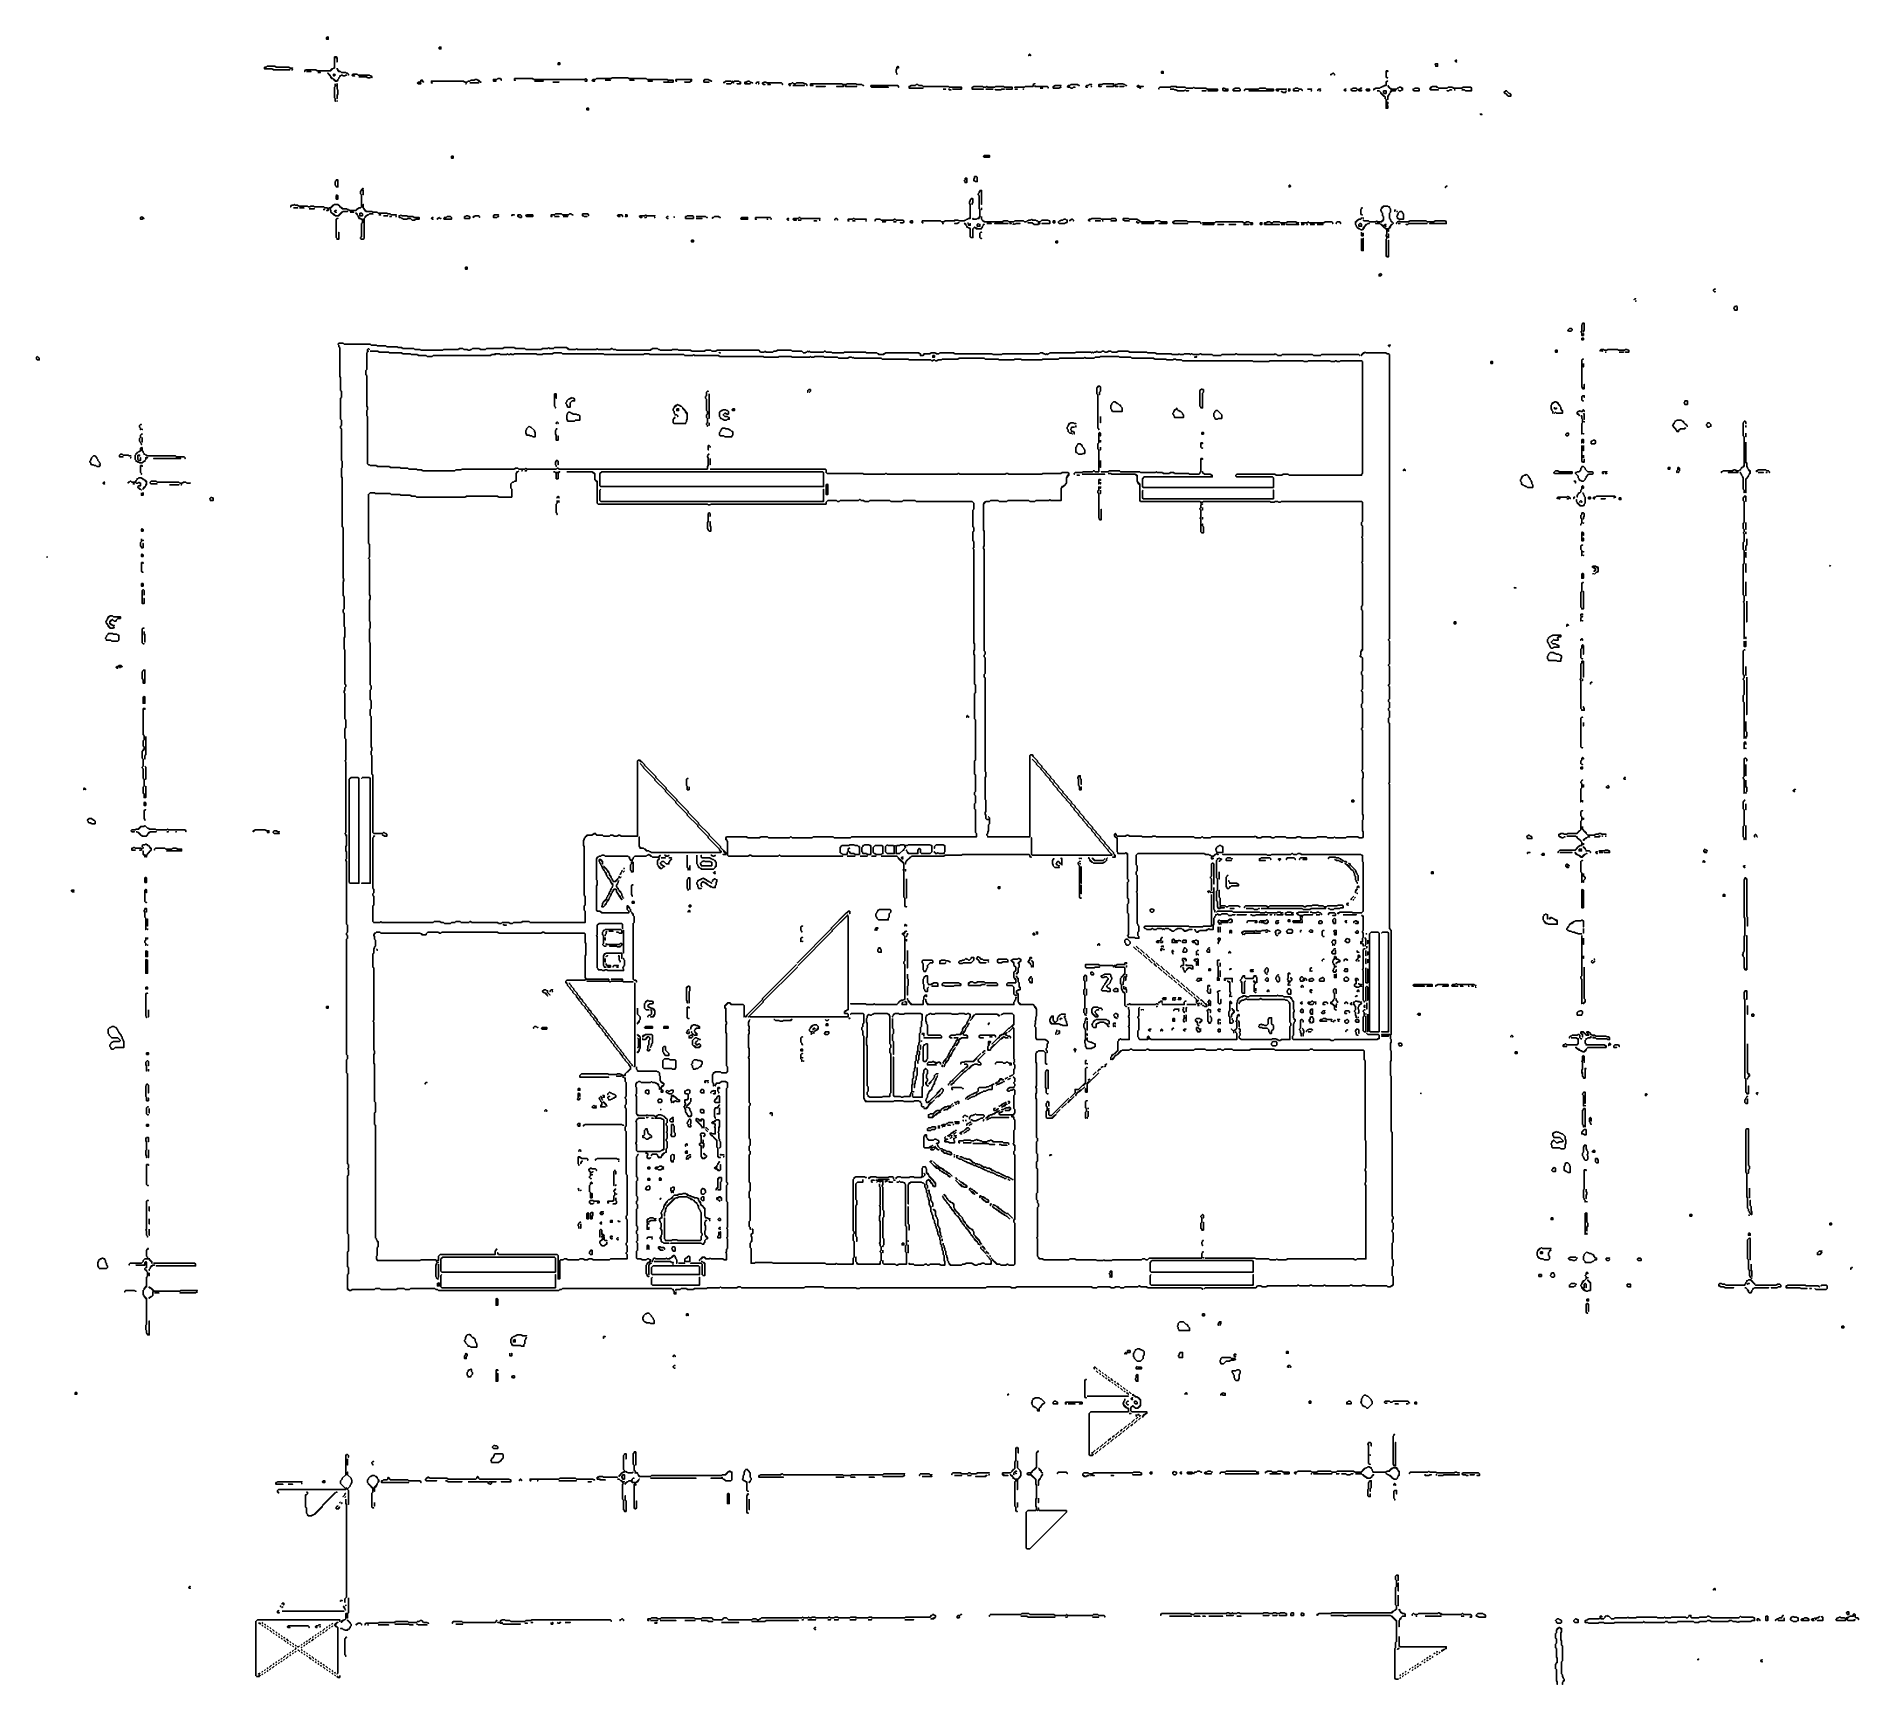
# Model space of a CAD drawing. Header units: metres. Extents: x 17 to 2112, y 1 to 1887.
import ezdxf

# ---------------------------------------------------------------- set-up
doc = ezdxf.new("R2010")
doc.units = ezdxf.units.M

msp = doc.modelspace()

# ---------------------------------------------------------------- linework, layer by layer
for points in [[(350, 1887), (349, 1886), (349, 1884), (351, 1884), (351, 1886)], [(478, 1875), (478, 1873), (480, 1873), (480, 1875)], [(1154, 1867), (1153, 1866), (1153, 1865), (1153, 1866), (1154, 1867), (1155, 1866), (1155, 1865), (1155, 1866)], [(281, 1853), (280, 1852), (278, 1852), (278, 1850), (287, 1850), (288, 1849), (307, 1849), (288, 1849), (287, 1850), (279, 1850), (278, 1851), (279, 1852), (280, 1852), (281, 1853), (290, 1853), (291, 1852), (306, 1852), (307, 1851), (310, 1851), (307, 1851), (306, 1852), (291, 1852), (290, 1853)], [(309, 1849), (310, 1849)], [(358, 1864), (358, 1852), (356, 1850), (355, 1850), (353, 1848), (338, 1848), (337, 1849), (325, 1849), (324, 1848), (324, 1847), (324, 1848), (325, 1849), (337, 1849), (338, 1848), (354, 1848), (357, 1851), (358, 1851), (358, 1863), (359, 1864), (361, 1862), (361, 1858), (361, 1863), (360, 1864)], [(326, 1847), (331, 1847)], [(339, 1846), (342, 1846)], [(350, 1845), (354, 1841), (354, 1840), (355, 1839), (356, 1839), (359, 1836), (361, 1836), (362, 1837), (362, 1838), (363, 1839), (363, 1840), (366, 1843), (367, 1843), (368, 1842), (370, 1842), (371, 1843), (372, 1843), (371, 1843), (370, 1842), (368, 1842), (367, 1843), (366, 1843), (365, 1842), (364, 1842), (364, 1841), (363, 1840), (363, 1839), (360, 1836), (358, 1838), (357, 1838), (353, 1842), (353, 1843), (351, 1845)], [(357, 1844), (357, 1842), (358, 1842), (359, 1843), (358, 1844)], [(361, 1851), (361, 1850), (362, 1849), (362, 1848), (363, 1847), (365, 1847), (366, 1846), (371, 1846), (372, 1845), (373, 1845), (374, 1844), (374, 1843), (374, 1844), (373, 1845), (372, 1845), (371, 1846), (366, 1846), (365, 1847), (364, 1847), (361, 1850)], [(379, 1844), (378, 1843), (379, 1842), (381, 1842), (379, 1842), (378, 1843), (379, 1844), (384, 1844), (385, 1843), (398, 1843), (399, 1842), (400, 1842), (401, 1841), (401, 1840), (401, 1841), (400, 1842), (399, 1842), (398, 1843), (385, 1843), (384, 1844)], [(614, 1857), (614, 1855), (616, 1855), (616, 1857)], [(1003, 1853), (1002, 1852), (1002, 1850), (1001, 1849), (1001, 1846), (1002, 1845), (1002, 1844), (1002, 1845), (1001, 1846), (1001, 1849), (1002, 1850), (1002, 1852), (1003, 1853), (1004, 1852), (1004, 1851), (1004, 1852)], [(1305, 1847), (1305, 1845), (1307, 1845), (1307, 1847)], [(1501, 1845), (1500, 1844), (1499, 1844), (1499, 1843), (1501, 1845), (1502, 1845), (1503, 1844), (1503, 1843), (1503, 1844), (1502, 1845)], [(1562, 1848), (1562, 1841), (1563, 1840), (1564, 1840), (1563, 1840), (1562, 1841), (1562, 1847), (1563, 1848), (1564, 1847), (1564, 1848)], [(1619, 1856), (1618, 1855), (1619, 1854), (1619, 1853), (1621, 1853), (1621, 1856)], [(1642, 1860), (1641, 1859), (1642, 1858), (1643, 1858), (1642, 1858), (1641, 1859), (1642, 1860), (1643, 1860)], [(359, 1833), (359, 1830), (358, 1829), (358, 1817), (359, 1816), (359, 1813), (359, 1816), (358, 1817), (358, 1829), (360, 1831), (361, 1830), (361, 1827), (362, 1826), (362, 1821), (361, 1820), (361, 1816), (361, 1820), (362, 1821), (362, 1826), (361, 1827), (361, 1833), (361, 1832), (360, 1831), (359, 1832)], [(386, 1841), (395, 1841), (396, 1840), (399, 1840), (396, 1840), (395, 1841)], [(457, 1837), (457, 1836), (456, 1835), (454, 1835), (453, 1834), (454, 1833), (457, 1833), (454, 1833), (453, 1834), (454, 1835), (457, 1835), (457, 1836), (458, 1837), (460, 1835), (459, 1836), (459, 1837)], [(519, 1838), (518, 1837), (514, 1837), (513, 1836), (511, 1836), (510, 1835), (507, 1835), (506, 1836), (469, 1836), (469, 1834), (470, 1834), (469, 1835), (470, 1836), (506, 1836), (507, 1835), (510, 1835), (511, 1836), (513, 1836), (514, 1837), (518, 1837), (519, 1838), (521, 1838), (523, 1836), (524, 1836), (525, 1835), (526, 1835), (525, 1835), (523, 1837), (522, 1837), (521, 1838)], [(508, 1833), (509, 1833)], [(513, 1834), (523, 1834)], [(545, 1839), (544, 1838), (540, 1838), (540, 1836), (543, 1836), (541, 1836), (540, 1837), (541, 1838), (544, 1838), (545, 1839), (548, 1839), (549, 1838), (549, 1837), (549, 1838), (548, 1839)], [(564, 1839), (564, 1837), (565, 1837), (564, 1838), (565, 1839), (585, 1839), (586, 1838), (645, 1838), (646, 1839), (647, 1838), (647, 1837), (646, 1836), (645, 1836), (647, 1836), (647, 1838), (646, 1839), (645, 1838), (586, 1838), (585, 1839)], [(587, 1836), (597, 1836)], [(608, 1835), (615, 1835)], [(676, 1840), (675, 1839), (658, 1839), (657, 1838), (654, 1838), (653, 1837), (654, 1836), (656, 1836), (654, 1836), (653, 1837), (654, 1838), (657, 1838), (658, 1839), (675, 1839), (676, 1840), (694, 1840), (695, 1839), (715, 1839), (716, 1838), (739, 1838), (740, 1837), (740, 1836), (739, 1835), (735, 1835), (746, 1835), (746, 1837), (740, 1837), (739, 1838), (716, 1838), (715, 1839), (695, 1839), (694, 1840)], [(668, 1837), (674, 1837)], [(696, 1837), (701, 1837)], [(717, 1836), (722, 1836)], [(749, 1838), (749, 1836), (750, 1836), (749, 1837), (750, 1838), (766, 1838), (767, 1837), (765, 1835), (759, 1835), (765, 1835), (766, 1836), (767, 1836), (767, 1838)], [(782, 1838), (781, 1837), (781, 1835), (787, 1835), (782, 1835), (781, 1836), (783, 1838), (786, 1838), (787, 1837), (788, 1837), (789, 1836), (790, 1836), (789, 1836), (788, 1837), (787, 1837), (786, 1838)], [(806, 1836), (805, 1835), (804, 1835), (804, 1834), (806, 1836), (812, 1836), (813, 1835), (813, 1834), (812, 1833), (807, 1833), (812, 1833), (813, 1834), (813, 1835), (814, 1836), (815, 1835), (815, 1834), (815, 1835), (816, 1836), (821, 1836), (823, 1834), (822, 1833), (819, 1833), (823, 1833), (823, 1835), (822, 1835), (821, 1836), (816, 1836), (815, 1835), (814, 1836), (813, 1835), (812, 1836)], [(831, 1836), (830, 1835), (828, 1835), (828, 1833), (834, 1833), (829, 1833), (828, 1834), (829, 1835), (830, 1835), (831, 1836), (833, 1836), (834, 1835), (835, 1835), (836, 1834), (837, 1834), (836, 1834), (835, 1835), (834, 1835), (833, 1836)], [(842, 1835), (841, 1834), (841, 1833), (841, 1834), (842, 1835), (844, 1835)], [(843, 1833), (844, 1833)], [(850, 1835), (849, 1834), (848, 1834), (848, 1833), (849, 1832), (851, 1832), (849, 1832), (848, 1833), (850, 1835), (852, 1835), (853, 1834), (870, 1834), (871, 1833), (871, 1832), (871, 1833), (870, 1834), (853, 1834), (852, 1835)], [(854, 1832), (857, 1832)], [(882, 1834), (881, 1833), (879, 1833), (878, 1832), (879, 1831), (880, 1831), (879, 1831), (878, 1832), (879, 1833), (881, 1833), (882, 1834), (883, 1834), (884, 1833), (886, 1833), (887, 1834), (895, 1834), (896, 1833), (898, 1833), (899, 1832), (899, 1831), (899, 1832), (898, 1833), (896, 1833), (895, 1834), (887, 1834), (886, 1833), (884, 1833), (883, 1834)], [(883, 1831), (896, 1831)], [(903, 1833), (903, 1831), (906, 1831), (904, 1831), (903, 1832), (904, 1833), (939, 1833), (941, 1831), (940, 1830), (933, 1830), (941, 1830), (941, 1831), (942, 1832), (943, 1831), (943, 1830), (956, 1830), (944, 1830), (943, 1831), (945, 1833), (955, 1833), (956, 1832), (962, 1832), (963, 1831), (964, 1831), (963, 1831), (962, 1832), (956, 1832), (955, 1833), (945, 1833), (944, 1832), (940, 1832), (939, 1833)], [(909, 1830), (920, 1830)], [(923, 1831)], [(972, 1831), (972, 1830), (973, 1829), (992, 1829), (978, 1829), (977, 1830), (978, 1831), (1003, 1831), (1004, 1830), (1004, 1829), (1004, 1830), (1003, 1831)], [(1024, 1832), (1023, 1831), (1018, 1831), (1017, 1830), (1016, 1830), (1016, 1828), (1032, 1828), (1017, 1828), (1016, 1829), (1018, 1831), (1023, 1831), (1024, 1832), (1026, 1832), (1027, 1831), (1031, 1831), (1032, 1830), (1061, 1830), (1062, 1829), (1075, 1829), (1076, 1828), (1075, 1827), (1066, 1827), (1076, 1827), (1076, 1829), (1062, 1829), (1061, 1830), (1032, 1830), (1031, 1831), (1027, 1831), (1026, 1832)], [(1055, 1827), (1058, 1827)], [(1061, 1827), (1062, 1826), (1064, 1826), (1063, 1826), (1062, 1827)], [(1090, 1830), (1089, 1829), (1088, 1829), (1088, 1827), (1101, 1827), (1089, 1827), (1088, 1828), (1090, 1830), (1100, 1830), (1101, 1829), (1104, 1829), (1105, 1830), (1106, 1829), (1114, 1829), (1115, 1830), (1124, 1830), (1125, 1829), (1133, 1829), (1134, 1828), (1133, 1827), (1127, 1827), (1134, 1827), (1134, 1829), (1125, 1829), (1124, 1830), (1115, 1830), (1114, 1829), (1106, 1829), (1105, 1830), (1104, 1829), (1101, 1829), (1100, 1830)], [(1104, 1827), (1112, 1827)], [(1114, 1827), (1115, 1826), (1121, 1826), (1122, 1827), (1125, 1827), (1122, 1827), (1121, 1826), (1115, 1826)], [(1159, 1833), (1158, 1832), (1158, 1831), (1157, 1830), (1149, 1830), (1148, 1829), (1137, 1829), (1148, 1829), (1149, 1830), (1158, 1830), (1158, 1832), (1159, 1833), (1160, 1833)], [(1137, 1827), (1140, 1827)], [(1146, 1827), (1147, 1827)], [(1159, 1828)], [(1160, 1831), (1160, 1830), (1174, 1830), (1175, 1829), (1175, 1828), (1175, 1829), (1174, 1830), (1161, 1830)], [(1166, 1828), (1169, 1828)], [(1183, 1831), (1182, 1830), (1181, 1830), (1181, 1828), (1188, 1828), (1189, 1829), (1190, 1829), (1189, 1829), (1188, 1828), (1182, 1828), (1181, 1829), (1183, 1831), (1190, 1831)], [(1201, 1832), (1200, 1831), (1198, 1831), (1197, 1830), (1198, 1829), (1200, 1829), (1201, 1828), (1203, 1828), (1204, 1829), (1206, 1829), (1204, 1829), (1203, 1828), (1201, 1828), (1200, 1829), (1198, 1829), (1197, 1830), (1198, 1831), (1200, 1831), (1201, 1832), (1209, 1832), (1210, 1831), (1211, 1831), (1210, 1831), (1209, 1832)], [(1222, 1832), (1221, 1831), (1219, 1831), (1218, 1830), (1219, 1829), (1220, 1829), (1219, 1829), (1218, 1830), (1219, 1831), (1221, 1831), (1222, 1832), (1225, 1832)], [(1224, 1830), (1225, 1830)], [(1238, 1833), (1237, 1832), (1233, 1832), (1233, 1830), (1236, 1830), (1234, 1830), (1233, 1831), (1234, 1832), (1237, 1832), (1238, 1833), (1249, 1833), (1250, 1832), (1250, 1831), (1249, 1830), (1242, 1830), (1250, 1830), (1250, 1833)], [(1255, 1833), (1254, 1832), (1252, 1832), (1252, 1830), (1255, 1830), (1253, 1830), (1252, 1831), (1253, 1832), (1254, 1832), (1255, 1833), (1261, 1833), (1262, 1832), (1263, 1832), (1264, 1831), (1265, 1831), (1264, 1831), (1263, 1832), (1262, 1832), (1261, 1833)], [(1257, 1830), (1262, 1830)], [(1278, 1831), (1277, 1830), (1278, 1829), (1279, 1829), (1280, 1828), (1281, 1828), (1280, 1828), (1279, 1829), (1280, 1830), (1284, 1830), (1280, 1830), (1279, 1831)], [(1316, 1830), (1315, 1829), (1303, 1829), (1302, 1828), (1302, 1827), (1302, 1828), (1303, 1829), (1315, 1829), (1316, 1830), (1321, 1830), (1322, 1829), (1332, 1829), (1333, 1828), (1341, 1828), (1342, 1829), (1343, 1828), (1356, 1828), (1357, 1827), (1368, 1827), (1369, 1826), (1368, 1825), (1358, 1825), (1369, 1825), (1369, 1827), (1357, 1827), (1356, 1828), (1343, 1828), (1342, 1829), (1341, 1828), (1333, 1828), (1332, 1829), (1323, 1829), (1322, 1830)], [(1315, 1827), (1319, 1827), (1320, 1826), (1322, 1826), (1323, 1825), (1331, 1825), (1332, 1826), (1333, 1825), (1336, 1825), (1333, 1825), (1332, 1826), (1331, 1825), (1323, 1825), (1322, 1826), (1320, 1826), (1319, 1827)], [(1351, 1825), (1356, 1825)], [(1375, 1828), (1375, 1826), (1376, 1825), (1381, 1825), (1381, 1827), (1378, 1827), (1377, 1828)], [(1389, 1828), (1388, 1827), (1387, 1827), (1387, 1825), (1395, 1825), (1395, 1827), (1394, 1828)], [(1417, 1828), (1416, 1827), (1401, 1827), (1400, 1826), (1400, 1825), (1400, 1826), (1401, 1827), (1414, 1827), (1415, 1826), (1414, 1825), (1405, 1825), (1433, 1825), (1433, 1827), (1425, 1827), (1424, 1828)], [(1437, 1827), (1436, 1826), (1437, 1825), (1439, 1825), (1437, 1825), (1436, 1826), (1437, 1827), (1448, 1827)], [(1448, 1825), (1446, 1823), (1444, 1823), (1443, 1824), (1442, 1824), (1443, 1824), (1444, 1823), (1447, 1823), (1447, 1824)], [(1450, 1827), (1451, 1827), (1452, 1826), (1451, 1825), (1450, 1825), (1452, 1825), (1452, 1827)], [(1458, 1828), (1457, 1827), (1456, 1827), (1456, 1825), (1462, 1825), (1457, 1825), (1456, 1826), (1458, 1828), (1461, 1828), (1462, 1827), (1465, 1827), (1466, 1826), (1466, 1825), (1466, 1826), (1465, 1827), (1462, 1827), (1461, 1828)], [(1471, 1825)], [(1472, 1827), (1477, 1827)], [(1473, 1825)], [(1476, 1825), (1477, 1825)], [(1485, 1827), (1484, 1826), (1484, 1825), (1484, 1826), (1485, 1827), (1487, 1827)], [(1486, 1825), (1487, 1825)], [(1515, 1827), (1514, 1826), (1515, 1825), (1516, 1825), (1515, 1825), (1514, 1826), (1515, 1827), (1516, 1827)], [(1524, 1828), (1523, 1827), (1522, 1827), (1522, 1826), (1523, 1825), (1528, 1825), (1529, 1826), (1529, 1827), (1528, 1828)], [(1533, 1828), (1532, 1827), (1531, 1827), (1531, 1825), (1534, 1825), (1534, 1826), (1533, 1825), (1532, 1825), (1531, 1826), (1533, 1828), (1534, 1828)], [(1540, 1827), (1539, 1826), (1540, 1825), (1543, 1825), (1543, 1827)], [(1563, 1836), (1562, 1835), (1562, 1832), (1561, 1831), (1560, 1831), (1559, 1830), (1558, 1830), (1557, 1829), (1556, 1829), (1555, 1828), (1550, 1828), (1549, 1827), (1548, 1827), (1548, 1826), (1550, 1828), (1555, 1828), (1556, 1829), (1557, 1829), (1558, 1830), (1559, 1830), (1560, 1831), (1562, 1831), (1562, 1835), (1563, 1836), (1564, 1836)], [(1552, 1825), (1554, 1825), (1556, 1823), (1556, 1822), (1559, 1819), (1560, 1819), (1561, 1818), (1561, 1816), (1562, 1815), (1562, 1805), (1564, 1805), (1564, 1808), (1563, 1809), (1564, 1810), (1564, 1812), (1564, 1810), (1563, 1809), (1562, 1810), (1562, 1815), (1561, 1816), (1561, 1818), (1554, 1825)], [(1559, 1825), (1559, 1823), (1560, 1822), (1562, 1822), (1562, 1825)], [(1564, 1831), (1565, 1830), (1565, 1829), (1566, 1828), (1567, 1828), (1568, 1827), (1568, 1825), (1567, 1824), (1567, 1823), (1566, 1822), (1566, 1821), (1564, 1819), (1564, 1815), (1564, 1818), (1565, 1819), (1565, 1820), (1566, 1821), (1566, 1822), (1569, 1825), (1573, 1825), (1569, 1825), (1568, 1826), (1569, 1827), (1574, 1827), (1575, 1828), (1576, 1828), (1577, 1829), (1579, 1829), (1581, 1827), (1579, 1825), (1577, 1825), (1576, 1826), (1577, 1825), (1579, 1825), (1580, 1826), (1581, 1826), (1581, 1828), (1580, 1828), (1579, 1829), (1577, 1829), (1576, 1828), (1575, 1828), (1574, 1827), (1568, 1827)], [(1595, 1828), (1594, 1827), (1593, 1827), (1593, 1826), (1594, 1825), (1600, 1825), (1600, 1827), (1599, 1828)], [(1615, 1830), (1614, 1829), (1613, 1829), (1613, 1828), (1612, 1827), (1613, 1826), (1622, 1826), (1613, 1826), (1612, 1827), (1615, 1830), (1619, 1830), (1620, 1829), (1621, 1829), (1622, 1828), (1632, 1828), (1633, 1829), (1638, 1829), (1639, 1828), (1649, 1828), (1650, 1829), (1659, 1829), (1660, 1828), (1660, 1826), (1659, 1825), (1653, 1825), (1652, 1826), (1649, 1826), (1652, 1826), (1653, 1825), (1660, 1825), (1660, 1828), (1659, 1829), (1650, 1829), (1649, 1828), (1639, 1828), (1638, 1829), (1633, 1829), (1632, 1828), (1622, 1828), (1620, 1830)], [(1635, 1826), (1634, 1825), (1632, 1825), (1634, 1825), (1635, 1826), (1637, 1826)], [(1640, 1826), (1641, 1826)], [(1699, 1825), (1697, 1823), (1698, 1822), (1699, 1822), (1702, 1819), (1705, 1819), (1705, 1821), (1704, 1822), (1703, 1822), (1700, 1825)], [(361, 1814), (361, 1813)], [(647, 1805), (647, 1803), (649, 1803), (649, 1805)], [(1670, 1799), (1670, 1798), (1672, 1798), (1671, 1798)], [(1672, 1800)], [(492, 1750), (492, 1748), (494, 1748), (494, 1750)], [(1102, 1751), (1101, 1750), (1102, 1749), (1108, 1749), (1108, 1751)], [(360, 1723), (360, 1722), (359, 1721), (359, 1717), (360, 1716), (360, 1715), (362, 1715), (362, 1723)], [(1080, 1725), (1080, 1723), (1079, 1722), (1080, 1721), (1080, 1720), (1082, 1720), (1082, 1725)], [(1091, 1727), (1091, 1725), (1090, 1724), (1090, 1722), (1091, 1722), (1092, 1721), (1094, 1721), (1094, 1726), (1093, 1727)], [(390, 1713), (389, 1712), (389, 1711), (388, 1710), (388, 1707), (389, 1706), (389, 1692), (388, 1691), (386, 1691), (385, 1690), (384, 1690), (382, 1688), (375, 1688), (374, 1689), (373, 1689), (372, 1690), (368, 1690), (367, 1691), (366, 1691), (362, 1695), (358, 1695), (357, 1694), (356, 1694), (353, 1691), (352, 1691), (351, 1690), (350, 1691), (347, 1691), (346, 1692), (335, 1692), (334, 1693), (331, 1693), (330, 1692), (328, 1692), (327, 1693), (317, 1693), (316, 1694), (313, 1694), (312, 1695), (311, 1694), (309, 1694), (308, 1693), (308, 1692), (308, 1693), (309, 1694), (311, 1694), (312, 1695), (313, 1694), (316, 1694), (317, 1693), (327, 1693), (328, 1692), (330, 1692), (331, 1693), (334, 1693), (335, 1692), (346, 1692), (347, 1691), (350, 1691), (351, 1690), (351, 1689), (350, 1688), (349, 1688), (351, 1688), (351, 1690), (352, 1691), (353, 1690), (353, 1689), (354, 1688), (354, 1686), (357, 1683), (358, 1683), (359, 1682), (363, 1682), (368, 1687), (373, 1687), (368, 1687), (367, 1686), (366, 1686), (362, 1682), (359, 1682), (357, 1684), (356, 1684), (354, 1686), (354, 1688), (353, 1689), (353, 1690), (358, 1695), (362, 1695), (364, 1693), (364, 1692), (365, 1692), (367, 1690), (372, 1690), (373, 1689), (374, 1689), (375, 1688), (383, 1688), (386, 1691), (388, 1691), (389, 1692), (390, 1692), (392, 1690), (392, 1689), (394, 1687), (401, 1687), (402, 1686), (407, 1686), (408, 1685), (418, 1685), (419, 1684), (422, 1684), (423, 1683), (429, 1683), (423, 1683), (422, 1684), (419, 1684), (418, 1685), (408, 1685), (407, 1686), (402, 1686), (401, 1687), (395, 1687), (391, 1691), (391, 1695), (391, 1693), (390, 1692), (389, 1693), (389, 1706), (388, 1707), (388, 1710), (390, 1712), (391, 1711), (391, 1706), (391, 1711), (390, 1712), (391, 1713)], [(361, 1706), (360, 1705), (360, 1701), (362, 1701), (362, 1705)], [(1088, 1702), (1086, 1700), (1086, 1699), (1085, 1698), (1085, 1696), (1086, 1695), (1086, 1680), (1085, 1679), (1084, 1679), (1083, 1678), (1082, 1678), (1081, 1677), (1080, 1677), (1079, 1676), (1073, 1676), (1072, 1677), (1068, 1677), (1067, 1676), (1057, 1676), (1056, 1675), (1053, 1675), (1052, 1676), (1031, 1676), (1031, 1674), (1032, 1674), (1031, 1675), (1032, 1676), (1052, 1676), (1053, 1675), (1056, 1675), (1057, 1676), (1068, 1676), (1069, 1677), (1072, 1677), (1073, 1676), (1079, 1676), (1080, 1677), (1081, 1677), (1082, 1678), (1083, 1678), (1084, 1679), (1086, 1679), (1086, 1695), (1085, 1696), (1085, 1698), (1086, 1699), (1086, 1700), (1088, 1702), (1089, 1701), (1089, 1697), (1088, 1696), (1088, 1695), (1088, 1696), (1089, 1697), (1089, 1701)], [(1097, 1711), (1097, 1710), (1096, 1709), (1096, 1708), (1095, 1707), (1095, 1706), (1096, 1705), (1096, 1690), (1097, 1689), (1097, 1681), (1095, 1679), (1094, 1679), (1093, 1678), (1090, 1678), (1089, 1679), (1089, 1678), (1093, 1678), (1094, 1679), (1096, 1679), (1096, 1680), (1097, 1681), (1097, 1689), (1096, 1690), (1096, 1705), (1095, 1706), (1095, 1707), (1096, 1708), (1096, 1709), (1098, 1711), (1099, 1710), (1099, 1695), (1099, 1711)], [(1451, 1717), (1451, 1715), (1452, 1715), (1453, 1716), (1452, 1717)], [(1631, 1716), (1630, 1715), (1630, 1714), (1630, 1715), (1631, 1716), (1632, 1716)], [(1632, 1714)], [(137, 1681), (136, 1680), (136, 1678), (138, 1678), (139, 1679), (140, 1679), (139, 1680), (138, 1680)], [(311, 1691), (316, 1691)], [(318, 1691), (323, 1691)], [(329, 1690), (335, 1690)], [(345, 1689), (347, 1689)], [(359, 1688), (358, 1687), (359, 1686), (360, 1686), (359, 1686), (358, 1687), (359, 1688), (360, 1688)], [(361, 1679), (360, 1678), (360, 1657), (361, 1656), (361, 1655), (363, 1655), (363, 1663), (363, 1656), (362, 1655), (360, 1657), (360, 1678), (361, 1679), (362, 1679)], [(376, 1686), (380, 1686)], [(382, 1685), (385, 1682), (385, 1681), (386, 1680), (386, 1679), (388, 1679), (390, 1677), (390, 1674), (389, 1673), (389, 1658), (388, 1657), (388, 1656), (389, 1655), (391, 1655), (392, 1656), (392, 1679), (396, 1683), (397, 1683), (398, 1684), (402, 1684), (398, 1684), (397, 1683), (396, 1683), (395, 1682), (394, 1682), (393, 1681), (393, 1680), (392, 1679), (392, 1676), (391, 1675), (390, 1676), (390, 1678), (389, 1678), (388, 1679), (387, 1679), (385, 1681), (385, 1682), (384, 1683), (384, 1684), (383, 1685)], [(387, 1685), (387, 1682), (390, 1682), (390, 1684), (389, 1685)], [(409, 1683), (411, 1683)], [(414, 1682), (419, 1682)], [(421, 1681), (423, 1681)], [(426, 1681)], [(428, 1681), (429, 1681)], [(434, 1683), (433, 1682), (432, 1682), (432, 1680), (434, 1680), (435, 1679), (436, 1679), (437, 1678), (441, 1678), (442, 1679), (445, 1679), (447, 1677), (450, 1677), (451, 1678), (455, 1678), (455, 1680), (449, 1680), (448, 1681), (442, 1681), (441, 1682), (435, 1682)], [(470, 1680), (469, 1679), (470, 1678), (471, 1678), (470, 1678), (469, 1679), (470, 1680), (471, 1680)], [(478, 1680), (477, 1679), (476, 1679), (476, 1678), (478, 1680), (479, 1679), (480, 1679), (479, 1679)], [(487, 1681), (486, 1680), (484, 1680), (483, 1679), (484, 1678), (492, 1678), (492, 1680), (491, 1681)], [(509, 1682), (508, 1681), (507, 1681), (507, 1679), (513, 1679), (513, 1681), (512, 1681), (511, 1682)], [(519, 1682), (518, 1681), (517, 1681), (517, 1680), (519, 1682), (523, 1682), (524, 1681), (524, 1680), (524, 1681), (523, 1682)], [(541, 1683), (540, 1682), (540, 1680), (544, 1680), (545, 1681), (546, 1681), (545, 1681), (544, 1680), (541, 1680), (540, 1681), (540, 1682), (541, 1683), (546, 1683)], [(561, 1683), (561, 1682), (562, 1683), (564, 1683)], [(568, 1683), (568, 1681), (569, 1681), (570, 1680), (572, 1680), (572, 1682), (571, 1683)], [(578, 1683), (577, 1682), (578, 1681), (585, 1681), (585, 1683)], [(611, 1684), (610, 1683), (606, 1683), (606, 1681), (607, 1681), (606, 1682), (607, 1683), (610, 1683), (611, 1684), (618, 1684), (619, 1683), (626, 1683), (627, 1684), (629, 1684), (630, 1683), (631, 1683), (630, 1683), (629, 1684), (627, 1684), (626, 1683), (619, 1683), (618, 1684)], [(610, 1681), (615, 1681)], [(620, 1681), (625, 1681)], [(642, 1684), (642, 1682), (643, 1682), (644, 1681), (647, 1681), (644, 1681), (642, 1683), (643, 1684), (648, 1684), (649, 1683), (649, 1682), (649, 1683), (648, 1684)], [(683, 1683), (682, 1682), (683, 1681), (685, 1681), (683, 1681), (682, 1682), (683, 1683), (687, 1683), (688, 1682), (688, 1681), (688, 1682), (687, 1683)], [(691, 1683), (692, 1683), (693, 1682), (692, 1681), (691, 1681), (693, 1681), (693, 1683)], [(714, 1683), (713, 1682), (708, 1682), (707, 1681), (708, 1680), (710, 1680), (708, 1680), (707, 1681), (708, 1682), (713, 1682), (714, 1683), (715, 1682), (725, 1682), (715, 1682)], [(713, 1680), (715, 1680)], [(724, 1680), (725, 1680)], [(739, 1681), (738, 1680), (739, 1679), (740, 1679), (739, 1679), (738, 1680), (739, 1681), (740, 1681)], [(747, 1681), (747, 1680)], [(749, 1681)], [(762, 1682), (761, 1681), (760, 1681), (760, 1679), (769, 1679), (769, 1681), (768, 1682)], [(772, 1681), (783, 1681), (784, 1680), (785, 1680), (784, 1680), (783, 1681)], [(772, 1679), (779, 1679)], [(793, 1681), (792, 1680), (791, 1680), (791, 1679), (793, 1681), (798, 1681), (799, 1680), (800, 1680), (799, 1680), (798, 1681)], [(824, 1680), (823, 1679), (824, 1678), (831, 1678), (831, 1680)], [(840, 1680), (840, 1678), (841, 1678), (840, 1679), (841, 1680), (857, 1680), (858, 1679), (858, 1678), (858, 1679), (857, 1680)], [(853, 1678), (854, 1678)], [(877, 1679), (876, 1678), (877, 1677), (878, 1677), (877, 1677), (876, 1678), (877, 1679), (878, 1679)], [(890, 1680), (889, 1679), (884, 1679), (883, 1678), (884, 1677), (887, 1677), (884, 1677), (883, 1678), (884, 1679), (889, 1679), (890, 1680), (891, 1680), (892, 1679), (914, 1679), (892, 1679), (891, 1680)], [(889, 1677), (892, 1677)], [(907, 1676), (910, 1676)], [(913, 1677), (914, 1677)], [(932, 1679), (931, 1678), (931, 1677), (931, 1678), (932, 1679), (933, 1679), (934, 1678), (934, 1677), (934, 1678), (933, 1679)], [(952, 1679), (951, 1678), (946, 1678), (946, 1676), (947, 1676), (946, 1677), (947, 1678), (951, 1678), (952, 1679), (953, 1679), (954, 1678), (967, 1678), (954, 1678), (953, 1679)], [(951, 1676), (954, 1676)], [(966, 1676), (967, 1676)], [(978, 1678), (977, 1677), (977, 1676), (977, 1677), (978, 1678), (983, 1678), (984, 1677), (998, 1677), (999, 1678), (1000, 1678), (1001, 1677), (1009, 1677), (1010, 1676), (1010, 1675), (1009, 1674), (1006, 1674), (1009, 1674), (1010, 1675), (1010, 1676), (1009, 1677), (1001, 1677), (1000, 1678), (999, 1678), (998, 1677), (984, 1677), (983, 1678)], [(1018, 1676), (1017, 1675), (1018, 1674), (1020, 1674), (1020, 1676)], [(1099, 1691), (1099, 1689)], [(1099, 1681), (1099, 1678), (1100, 1677), (1100, 1676), (1101, 1676), (1102, 1675), (1121, 1675), (1122, 1674), (1121, 1673), (1114, 1673), (1129, 1673), (1123, 1673), (1122, 1674), (1124, 1676), (1129, 1676), (1130, 1675), (1136, 1675), (1137, 1676), (1147, 1676), (1148, 1675), (1150, 1675), (1151, 1676), (1152, 1676), (1153, 1677), (1155, 1677), (1156, 1678), (1157, 1677), (1161, 1677), (1162, 1676), (1163, 1676), (1164, 1675), (1164, 1673), (1163, 1672), (1159, 1672), (1157, 1674), (1152, 1674), (1157, 1674), (1159, 1672), (1164, 1672), (1165, 1673), (1166, 1673), (1165, 1673), (1164, 1674), (1165, 1675), (1166, 1675), (1168, 1677), (1175, 1677), (1177, 1675), (1177, 1674), (1176, 1673), (1168, 1673), (1177, 1673), (1177, 1676), (1176, 1676), (1175, 1677), (1168, 1677), (1166, 1675), (1164, 1675), (1163, 1676), (1162, 1676), (1161, 1677), (1157, 1677), (1156, 1678), (1155, 1677), (1153, 1677), (1152, 1676), (1151, 1676), (1150, 1675), (1148, 1675), (1147, 1676), (1137, 1676), (1136, 1675), (1130, 1675), (1129, 1676), (1124, 1676), (1123, 1675), (1102, 1675), (1099, 1678)], [(1181, 1676), (1181, 1674), (1183, 1674), (1183, 1676)], [(1193, 1678), (1192, 1677), (1190, 1677), (1189, 1676), (1188, 1676), (1187, 1675), (1187, 1674), (1188, 1673), (1194, 1673), (1195, 1674), (1196, 1674), (1197, 1675), (1197, 1677), (1196, 1677), (1195, 1678)], [(1202, 1678), (1201, 1677), (1200, 1677), (1200, 1676), (1202, 1678), (1203, 1678), (1204, 1677), (1204, 1676), (1204, 1677), (1203, 1678)], [(1225, 1679), (1224, 1678), (1222, 1678), (1221, 1677), (1222, 1676), (1223, 1676), (1222, 1676), (1221, 1677), (1222, 1678), (1224, 1678), (1225, 1679), (1235, 1679), (1236, 1678), (1247, 1678), (1248, 1679), (1252, 1679), (1253, 1678), (1253, 1677), (1252, 1676), (1247, 1676), (1253, 1676), (1253, 1678), (1252, 1679), (1248, 1679), (1247, 1678), (1236, 1678), (1235, 1679)], [(1229, 1676), (1235, 1676)], [(1237, 1676), (1238, 1676)], [(1261, 1679), (1261, 1677), (1262, 1677), (1263, 1676), (1268, 1676), (1263, 1676), (1261, 1678), (1262, 1679), (1267, 1679), (1268, 1678), (1277, 1678), (1279, 1676), (1280, 1676), (1281, 1675), (1297, 1675), (1298, 1676), (1303, 1676), (1304, 1675), (1310, 1675), (1311, 1674), (1310, 1673), (1302, 1673), (1311, 1673), (1311, 1675), (1304, 1675), (1303, 1676), (1298, 1676), (1297, 1675), (1281, 1675), (1279, 1677), (1278, 1677), (1277, 1678), (1268, 1678), (1267, 1679)], [(1320, 1676), (1319, 1675), (1318, 1675), (1318, 1674), (1319, 1673), (1335, 1673), (1319, 1673), (1318, 1674), (1320, 1676), (1334, 1676), (1335, 1675), (1349, 1675), (1350, 1674), (1350, 1673), (1350, 1674), (1349, 1675), (1335, 1675), (1334, 1676)], [(1534, 1680), (1534, 1679), (1533, 1678), (1531, 1678), (1530, 1677), (1529, 1677), (1527, 1675), (1527, 1672), (1528, 1671), (1528, 1670), (1529, 1669), (1529, 1668), (1530, 1668), (1531, 1667), (1532, 1667), (1533, 1666), (1535, 1666), (1537, 1668), (1537, 1669), (1541, 1673), (1543, 1673), (1541, 1673), (1540, 1672), (1539, 1672), (1538, 1671), (1538, 1670), (1536, 1668), (1536, 1667), (1535, 1666), (1533, 1666), (1532, 1667), (1531, 1667), (1528, 1670), (1528, 1671), (1527, 1672), (1527, 1674), (1531, 1678), (1533, 1678), (1534, 1679)], [(1534, 1691), (1534, 1690), (1533, 1689), (1533, 1684), (1534, 1683), (1535, 1683), (1534, 1683), (1533, 1684), (1533, 1689), (1535, 1691)], [(1559, 1693), (1557, 1691), (1557, 1690), (1556, 1689), (1556, 1688), (1557, 1687), (1557, 1686), (1558, 1685), (1558, 1682), (1559, 1681), (1559, 1678), (1556, 1675), (1552, 1675), (1551, 1676), (1550, 1675), (1543, 1675), (1542, 1676), (1537, 1676), (1536, 1677), (1537, 1676), (1542, 1676), (1543, 1675), (1550, 1675), (1551, 1676), (1552, 1675), (1557, 1675), (1559, 1677), (1559, 1681), (1558, 1682), (1558, 1685), (1557, 1686), (1557, 1687), (1556, 1688), (1556, 1689), (1560, 1693), (1564, 1693), (1567, 1690), (1567, 1686), (1566, 1685), (1566, 1679), (1567, 1678), (1567, 1677), (1568, 1676), (1568, 1675), (1569, 1675), (1570, 1674), (1570, 1673), (1569, 1672), (1568, 1672), (1568, 1671), (1566, 1669), (1566, 1668), (1565, 1667), (1562, 1667), (1561, 1668), (1560, 1668), (1559, 1669), (1559, 1670), (1560, 1671), (1561, 1670), (1562, 1670), (1561, 1670), (1560, 1671), (1561, 1672), (1562, 1672), (1561, 1672), (1559, 1670), (1557, 1672), (1556, 1672), (1555, 1673), (1550, 1673), (1555, 1673), (1560, 1668), (1561, 1668), (1563, 1666), (1563, 1661), (1562, 1660), (1562, 1659), (1563, 1658), (1563, 1656), (1562, 1655), (1562, 1636), (1563, 1635), (1565, 1635), (1565, 1654), (1565, 1636), (1564, 1635), (1563, 1635), (1562, 1636), (1562, 1655), (1563, 1656), (1563, 1657), (1564, 1658), (1565, 1657), (1565, 1661), (1565, 1659), (1564, 1658), (1563, 1658), (1562, 1659), (1562, 1660), (1563, 1661), (1563, 1666), (1564, 1667), (1565, 1666), (1565, 1664), (1565, 1667), (1567, 1669), (1567, 1670), (1570, 1673), (1570, 1674), (1567, 1677), (1567, 1678), (1566, 1679), (1566, 1685), (1567, 1686), (1567, 1690), (1566, 1691), (1566, 1692), (1565, 1692), (1564, 1693)], [(1536, 1680), (1536, 1679)], [(1573, 1689), (1572, 1688), (1572, 1687), (1572, 1688)], [(1578, 1687), (1576, 1685), (1576, 1684), (1575, 1683), (1575, 1682), (1574, 1681), (1575, 1680), (1575, 1679), (1576, 1679), (1577, 1678), (1582, 1678), (1582, 1684), (1581, 1685), (1581, 1686), (1580, 1687)], [(1574, 1687), (1575, 1687)], [(1577, 1676), (1576, 1675), (1575, 1675), (1574, 1674), (1574, 1673), (1574, 1674), (1575, 1675), (1576, 1675), (1577, 1676), (1578, 1675), (1588, 1675), (1589, 1676), (1608, 1676), (1609, 1675), (1617, 1675), (1618, 1676), (1630, 1676), (1631, 1675), (1631, 1674), (1630, 1673), (1612, 1673), (1631, 1673), (1631, 1675), (1630, 1676), (1618, 1676), (1617, 1675), (1609, 1675), (1608, 1676), (1589, 1676), (1588, 1675), (1578, 1675)], [(1575, 1689)], [(985, 1675), (989, 1675)], [(998, 1675), (1001, 1675)], [(1054, 1673), (1055, 1673)], [(1072, 1674), (1071, 1673), (1068, 1673), (1071, 1673), (1072, 1674), (1073, 1674)], [(1079, 1673), (1082, 1670), (1082, 1669), (1083, 1669), (1084, 1668), (1085, 1668), (1086, 1667), (1086, 1658), (1087, 1657), (1089, 1657), (1089, 1667), (1091, 1669), (1093, 1667), (1099, 1667), (1099, 1668), (1100, 1669), (1100, 1670), (1102, 1672), (1101, 1672), (1101, 1671), (1100, 1670), (1100, 1669), (1098, 1667), (1094, 1667), (1093, 1668), (1092, 1668), (1091, 1669), (1089, 1667), (1089, 1658), (1088, 1657), (1087, 1657), (1086, 1658), (1086, 1667), (1085, 1668), (1084, 1668), (1081, 1671), (1081, 1672), (1080, 1673)], [(1083, 1674), (1084, 1673), (1084, 1671), (1086, 1671), (1086, 1673), (1086, 1672), (1085, 1671), (1084, 1672), (1084, 1673)], [(1095, 1673), (1094, 1672), (1094, 1670), (1097, 1670), (1097, 1672), (1096, 1672)], [(1098, 1663), (1097, 1662), (1097, 1657), (1098, 1656), (1099, 1656), (1098, 1656), (1097, 1657), (1097, 1662), (1098, 1663), (1099, 1663)], [(1105, 1673), (1110, 1673)], [(1131, 1673), (1133, 1673)], [(1136, 1673), (1135, 1672), (1136, 1673), (1137, 1672), (1138, 1673), (1143, 1673), (1138, 1673), (1137, 1672)], [(1149, 1673)], [(1276, 1675), (1277, 1674), (1279, 1674), (1278, 1674), (1277, 1675)], [(1282, 1673), (1296, 1673)], [(1367, 1675), (1366, 1674), (1352, 1674), (1366, 1674), (1367, 1675), (1398, 1675), (1399, 1674), (1401, 1674), (1402, 1675), (1405, 1675), (1406, 1674), (1408, 1674), (1409, 1673), (1408, 1672), (1407, 1672), (1409, 1672), (1409, 1674), (1406, 1674), (1405, 1675), (1402, 1675), (1401, 1674), (1399, 1674), (1398, 1675)], [(1352, 1672), (1365, 1672)], [(1369, 1672), (1376, 1672)], [(1382, 1672), (1390, 1672)], [(1399, 1672), (1405, 1672)], [(1418, 1674), (1418, 1672), (1420, 1672), (1420, 1674)], [(1426, 1675), (1425, 1674), (1423, 1674), (1423, 1672), (1440, 1672), (1424, 1672), (1423, 1673), (1424, 1674), (1425, 1674), (1426, 1675), (1429, 1675), (1430, 1674), (1432, 1674), (1433, 1675), (1440, 1675), (1441, 1674), (1448, 1674), (1449, 1675), (1459, 1675), (1460, 1674), (1460, 1673), (1459, 1672), (1448, 1672), (1462, 1672), (1461, 1672), (1460, 1673), (1461, 1674), (1462, 1674), (1460, 1674), (1459, 1675), (1449, 1675), (1448, 1674), (1441, 1674), (1440, 1675), (1433, 1675), (1432, 1674), (1430, 1674), (1429, 1675)], [(1442, 1672), (1446, 1672)], [(1473, 1675), (1472, 1674), (1465, 1674), (1472, 1674), (1473, 1675), (1474, 1674), (1491, 1674), (1492, 1675), (1500, 1675), (1501, 1674), (1501, 1673), (1501, 1674), (1500, 1675), (1492, 1675), (1491, 1674), (1474, 1674)], [(1465, 1672), (1468, 1672)], [(1471, 1672), (1472, 1672)], [(1475, 1672), (1480, 1672)], [(1483, 1672), (1490, 1672)], [(1506, 1675), (1505, 1674), (1505, 1673), (1505, 1674), (1506, 1675), (1509, 1675), (1510, 1674), (1510, 1673), (1510, 1674), (1509, 1675)], [(1532, 1673), (1531, 1672), (1531, 1670), (1534, 1670), (1534, 1672), (1533, 1673)], [(1534, 1663), (1534, 1659), (1536, 1659), (1536, 1662), (1536, 1660), (1535, 1659), (1534, 1660)], [(1534, 1656), (1534, 1642), (1536, 1642), (1536, 1656), (1536, 1643), (1535, 1642), (1534, 1643)], [(1576, 1673), (1578, 1673)], [(1588, 1673), (1587, 1672), (1585, 1672), (1587, 1672), (1588, 1673), (1609, 1673)], [(767, 1654), (767, 1652), (769, 1652), (769, 1654)], [(1184, 1653), (1184, 1651), (1186, 1651), (1186, 1653)], [(508, 1623), (508, 1621), (510, 1621), (510, 1623)], [(1556, 1616), (1555, 1615), (1554, 1615), (1554, 1613), (1556, 1613), (1557, 1614), (1557, 1615)], [(1938, 1598), (1937, 1597), (1937, 1596), (1938, 1595), (1939, 1595), (1938, 1595), (1937, 1596), (1937, 1597), (1938, 1598), (1939, 1598)], [(1847, 1587), (1846, 1586), (1847, 1587), (1848, 1587)], [(1846, 1584)], [(1848, 1585), (1848, 1584)], [(1963, 1579), (1962, 1578), (1961, 1578), (1961, 1577), (1960, 1576), (1961, 1575), (1961, 1574), (1964, 1574), (1964, 1578)], [(1772, 1553), (1770, 1551), (1771, 1550), (1774, 1550), (1775, 1551), (1775, 1552), (1774, 1553)], [(1787, 1559), (1787, 1558), (1786, 1557), (1786, 1550), (1785, 1549), (1786, 1548), (1786, 1545), (1788, 1545), (1788, 1547), (1788, 1546), (1787, 1545), (1786, 1546), (1786, 1548), (1785, 1549), (1786, 1550), (1786, 1557), (1788, 1559), (1789, 1558), (1789, 1551), (1788, 1550), (1788, 1549), (1788, 1550), (1789, 1551), (1789, 1559)], [(363, 1536), (362, 1535), (363, 1534), (363, 1532), (364, 1531), (364, 1498), (365, 1497), (365, 1482), (366, 1481), (366, 1474), (365, 1473), (365, 1449), (366, 1448), (366, 1442), (365, 1441), (365, 1439), (366, 1438), (366, 1402), (367, 1401), (367, 1394), (366, 1393), (366, 1383), (367, 1382), (367, 1326), (368, 1325), (368, 1267), (369, 1266), (368, 1265), (369, 1264), (368, 1263), (368, 1247), (369, 1246), (369, 1232), (368, 1231), (368, 1228), (369, 1227), (369, 1212), (370, 1211), (370, 1200), (369, 1199), (369, 1186), (370, 1185), (370, 1146), (371, 1145), (371, 1143), (370, 1142), (370, 1139), (369, 1138), (369, 1136), (370, 1135), (370, 1106), (371, 1105), (371, 1096), (370, 1095), (370, 1084), (371, 1083), (371, 1059), (370, 1058), (371, 1057), (371, 976), (370, 975), (371, 974), (371, 973), (372, 972), (372, 961), (371, 960), (371, 955), (372, 954), (372, 946), (371, 945), (371, 944), (372, 943), (372, 871), (373, 870), (373, 862), (372, 861), (372, 859), (373, 858), (373, 855), (372, 854), (372, 722), (373, 721), (373, 717), (372, 716), (372, 701), (373, 700), (373, 597), (374, 596), (374, 592), (373, 591), (374, 590), (374, 584), (373, 583), (373, 517), (374, 516), (374, 497), (373, 496), (373, 479), (374, 478), (374, 471), (373, 470), (373, 453), (374, 453), (375, 452), (377, 452), (378, 453), (404, 453), (405, 454), (410, 454), (411, 453), (429, 453), (430, 454), (438, 454), (439, 453), (444, 453), (445, 454), (473, 454), (474, 453), (476, 453), (477, 452), (615, 452), (616, 453), (618, 453), (619, 454), (744, 454), (747, 451), (747, 448), (749, 448), (749, 450), (749, 449), (748, 448), (747, 449), (747, 451), (746, 452), (746, 453), (745, 453), (744, 454), (619, 454), (618, 453), (616, 453), (615, 452), (477, 452), (476, 453), (474, 453), (473, 454), (445, 454), (444, 453), (439, 453), (438, 454), (430, 454), (429, 453), (411, 453), (410, 454), (405, 454), (404, 453), (378, 453), (377, 452), (375, 452), (373, 454), (373, 470), (374, 471), (374, 478), (373, 479), (373, 496), (374, 497), (374, 516), (373, 517), (373, 583), (374, 584), (374, 590), (373, 591), (374, 592), (374, 596), (373, 597), (373, 700), (372, 701), (372, 716), (373, 717), (373, 721), (372, 722), (372, 854), (373, 855), (373, 858), (372, 859), (372, 861), (373, 862), (373, 870), (372, 871), (372, 943), (371, 944), (371, 945), (372, 946), (372, 954), (371, 955), (371, 960), (372, 961), (372, 973), (370, 975), (371, 976), (371, 1057), (370, 1058), (371, 1059), (371, 1083), (370, 1084), (370, 1095), (371, 1096), (371, 1105), (370, 1106), (370, 1135), (369, 1136), (369, 1138), (370, 1139), (370, 1142), (371, 1143), (371, 1145), (370, 1146), (370, 1185), (369, 1186), (369, 1199), (370, 1200), (370, 1211), (369, 1212), (369, 1227), (368, 1228), (368, 1231), (369, 1232), (369, 1246), (368, 1247), (368, 1263), (369, 1264), (368, 1265), (369, 1266), (368, 1267), (368, 1325), (367, 1326), (367, 1382), (366, 1383), (366, 1393), (367, 1394), (367, 1401), (366, 1402), (366, 1438), (365, 1439), (365, 1441), (366, 1442), (366, 1448), (365, 1449), (365, 1473), (366, 1474), (366, 1481), (365, 1482), (365, 1497), (364, 1498), (364, 1531), (363, 1532), (363, 1534), (362, 1535), (363, 1536), (368, 1536), (369, 1535), (399, 1535), (400, 1534), (406, 1534), (407, 1533), (417, 1533), (418, 1532), (430, 1532), (431, 1531), (435, 1531), (436, 1530), (449, 1530), (450, 1529), (456, 1529), (457, 1528), (482, 1528), (483, 1529), (500, 1529), (501, 1530), (505, 1530), (506, 1529), (510, 1529), (511, 1528), (513, 1528), (514, 1529), (515, 1529), (516, 1530), (524, 1530), (525, 1529), (531, 1529), (532, 1530), (551, 1530), (552, 1531), (564, 1531), (565, 1530), (576, 1530), (577, 1529), (595, 1529), (596, 1530), (602, 1530), (603, 1531), (604, 1530), (609, 1530), (610, 1531), (624, 1531), (626, 1529), (634, 1529), (635, 1530), (636, 1529), (658, 1529), (659, 1530), (660, 1529), (674, 1529), (675, 1530), (676, 1530), (677, 1529), (680, 1529), (681, 1528), (720, 1528), (722, 1530), (728, 1530), (729, 1529), (730, 1529), (731, 1528), (744, 1528), (745, 1529), (751, 1529), (752, 1528), (766, 1528), (767, 1527), (782, 1527), (783, 1528), (789, 1528), (790, 1527), (795, 1527), (796, 1528), (844, 1528), (846, 1526), (850, 1526), (851, 1527), (852, 1526), (860, 1526), (861, 1527), (864, 1527), (865, 1528), (881, 1528), (882, 1527), (893, 1527), (895, 1525), (897, 1525), (898, 1526), (899, 1526), (900, 1527), (901, 1526), (902, 1527), (903, 1526), (918, 1526), (919, 1527), (920, 1527), (921, 1526), (927, 1526), (928, 1525), (941, 1525), (942, 1526), (966, 1526), (967, 1525), (979, 1525), (981, 1523), (987, 1523), (989, 1525), (1027, 1525), (1029, 1523), (1029, 1522), (1032, 1522), (1034, 1524), (1040, 1524), (1041, 1525), (1046, 1525), (1047, 1524), (1050, 1524), (1051, 1525), (1067, 1525), (1068, 1524), (1111, 1524), (1112, 1523), (1122, 1523), (1123, 1524), (1165, 1524), (1166, 1525), (1169, 1525), (1170, 1524), (1171, 1524), (1172, 1523), (1173, 1524), (1174, 1523), (1175, 1524), (1176, 1524), (1177, 1525), (1206, 1525), (1207, 1526), (1224, 1526), (1225, 1525), (1226, 1526), (1227, 1525), (1228, 1526), (1230, 1526), (1231, 1527), (1232, 1526), (1236, 1526), (1237, 1527), (1239, 1527), (1240, 1526), (1243, 1526), (1244, 1527), (1247, 1527), (1248, 1526), (1254, 1526), (1255, 1527), (1267, 1527), (1268, 1526), (1288, 1526), (1289, 1525), (1298, 1525), (1299, 1524), (1316, 1524), (1317, 1523), (1324, 1523), (1325, 1524), (1326, 1523), (1330, 1523), (1331, 1524), (1337, 1524), (1338, 1523), (1339, 1524), (1340, 1524), (1341, 1523), (1348, 1523), (1349, 1524), (1350, 1524), (1351, 1523), (1363, 1523), (1364, 1522), (1373, 1522), (1374, 1523), (1389, 1523), (1390, 1524), (1391, 1524), (1392, 1523), (1434, 1523), (1435, 1524), (1436, 1523), (1437, 1523), (1438, 1522), (1442, 1522), (1443, 1523), (1478, 1523), (1479, 1522), (1487, 1522), (1488, 1523), (1531, 1523), (1532, 1522), (1531, 1523), (1488, 1523), (1487, 1522), (1479, 1522), (1478, 1523), (1443, 1523), (1442, 1522), (1438, 1522), (1437, 1523), (1436, 1523), (1435, 1524), (1434, 1523), (1392, 1523), (1391, 1524), (1390, 1524), (1389, 1523), (1374, 1523), (1373, 1522), (1364, 1522), (1363, 1523), (1351, 1523), (1350, 1524), (1349, 1524), (1348, 1523), (1341, 1523), (1340, 1524), (1339, 1524), (1338, 1523), (1337, 1524), (1331, 1524), (1330, 1523), (1326, 1523), (1325, 1524), (1324, 1523), (1317, 1523), (1316, 1524), (1299, 1524), (1298, 1525), (1289, 1525), (1288, 1526), (1268, 1526), (1267, 1527), (1255, 1527), (1254, 1526), (1248, 1526), (1247, 1527), (1244, 1527), (1243, 1526), (1240, 1526), (1239, 1527), (1237, 1527), (1236, 1526), (1232, 1526), (1231, 1527), (1230, 1526), (1228, 1526), (1227, 1525), (1226, 1526), (1225, 1525), (1224, 1526), (1207, 1526), (1206, 1525), (1177, 1525), (1176, 1524), (1175, 1524), (1174, 1523), (1173, 1524), (1172, 1523), (1171, 1524), (1170, 1524), (1169, 1525), (1166, 1525), (1165, 1524), (1123, 1524), (1122, 1523), (1112, 1523), (1111, 1524), (1068, 1524), (1067, 1525), (1051, 1525), (1050, 1524), (1047, 1524), (1046, 1525), (1041, 1525), (1040, 1524), (1033, 1524), (1033, 1523), (1032, 1522), (1030, 1522), (1029, 1523), (1029, 1524), (1028, 1524), (1027, 1525), (989, 1525), (988, 1524), (987, 1524), (986, 1523), (982, 1523), (981, 1524), (980, 1524), (979, 1525), (967, 1525), (966, 1526), (942, 1526), (941, 1525), (928, 1525), (927, 1526), (921, 1526), (920, 1527), (919, 1527), (918, 1526), (903, 1526), (902, 1527), (901, 1526), (900, 1527), (899, 1526), (898, 1526), (897, 1525), (895, 1525), (893, 1527), (882, 1527), (881, 1528), (865, 1528), (864, 1527), (861, 1527), (860, 1526), (852, 1526), (851, 1527), (850, 1526), (846, 1526), (844, 1528), (796, 1528), (795, 1527), (790, 1527), (789, 1528), (783, 1528), (782, 1527), (767, 1527), (766, 1528), (752, 1528), (751, 1529), (745, 1529), (744, 1528), (731, 1528), (730, 1529), (729, 1529), (728, 1530), (722, 1530), (721, 1529), (720, 1529), (719, 1528), (681, 1528), (680, 1529), (677, 1529), (676, 1530), (675, 1530), (674, 1529), (660, 1529), (659, 1530), (658, 1529), (636, 1529), (635, 1530), (634, 1529), (627, 1529), (626, 1530), (625, 1530), (624, 1531), (610, 1531), (609, 1530), (604, 1530), (603, 1531), (602, 1530), (596, 1530), (595, 1529), (577, 1529), (576, 1530), (565, 1530), (564, 1531), (552, 1531), (551, 1530), (532, 1530), (531, 1529), (525, 1529), (524, 1530), (516, 1530), (515, 1529), (514, 1529), (513, 1528), (511, 1528), (510, 1529), (506, 1529), (505, 1530), (501, 1530), (500, 1529), (483, 1529), (482, 1528), (457, 1528), (456, 1529), (450, 1529), (449, 1530), (436, 1530), (435, 1531), (431, 1531), (430, 1532), (418, 1532), (417, 1533), (407, 1533), (406, 1534), (400, 1534), (399, 1535), (369, 1535), (368, 1536)], [(397, 1530), (396, 1529), (396, 1526), (395, 1525), (395, 1506), (394, 1505), (394, 1500), (395, 1499), (395, 1464), (396, 1463), (396, 1460), (395, 1459), (395, 1453), (396, 1452), (396, 1398), (397, 1397), (398, 1397), (399, 1396), (406, 1396), (407, 1395), (421, 1395), (422, 1394), (433, 1394), (434, 1393), (442, 1393), (443, 1392), (452, 1392), (453, 1391), (458, 1391), (459, 1390), (496, 1390), (497, 1391), (503, 1391), (504, 1392), (564, 1392), (565, 1393), (568, 1393), (569, 1392), (576, 1392), (577, 1393), (578, 1392), (612, 1392), (613, 1393), (614, 1393), (615, 1392), (785, 1392), (785, 1395), (786, 1396), (786, 1405), (785, 1406), (785, 1407), (787, 1409), (786, 1409), (786, 1408), (785, 1407), (785, 1406), (786, 1405), (786, 1396), (785, 1395), (785, 1393), (784, 1392), (615, 1392), (614, 1393), (613, 1393), (612, 1392), (578, 1392), (577, 1393), (576, 1392), (569, 1392), (568, 1393), (565, 1393), (564, 1392), (504, 1392), (503, 1391), (497, 1391), (496, 1390), (459, 1390), (458, 1391), (453, 1391), (452, 1392), (443, 1392), (442, 1393), (434, 1393), (433, 1394), (422, 1394), (421, 1395), (407, 1395), (406, 1396), (399, 1396), (398, 1397), (397, 1397), (396, 1398), (396, 1452), (395, 1453), (395, 1459), (396, 1460), (396, 1463), (395, 1464), (395, 1499), (394, 1500), (394, 1505), (395, 1506), (395, 1525), (397, 1527), (396, 1528), (396, 1529), (397, 1530), (398, 1529)], [(1565, 1534), (1565, 1533), (1566, 1532), (1565, 1533), (1566, 1534), (1567, 1534)], [(1786, 1542), (1786, 1540), (1788, 1540), (1788, 1542)], [(18, 1521), (17, 1520), (17, 1518), (18, 1517), (20, 1517), (20, 1519)], [(399, 1527), (408, 1527), (409, 1526), (420, 1526), (421, 1525), (435, 1525), (436, 1524), (445, 1524), (446, 1523), (453, 1523), (454, 1522), (463, 1522), (464, 1521), (470, 1521), (471, 1522), (537, 1522), (538, 1523), (542, 1523), (543, 1524), (547, 1524), (548, 1523), (555, 1523), (556, 1524), (557, 1523), (559, 1523), (560, 1524), (561, 1523), (563, 1523), (564, 1524), (589, 1524), (590, 1523), (596, 1523), (597, 1524), (608, 1524), (609, 1525), (618, 1525), (619, 1524), (666, 1524), (667, 1523), (712, 1523), (713, 1524), (718, 1524), (719, 1523), (758, 1523), (759, 1522), (768, 1522), (769, 1523), (770, 1522), (798, 1522), (799, 1521), (849, 1521), (850, 1520), (866, 1520), (867, 1521), (881, 1521), (882, 1520), (902, 1520), (903, 1521), (904, 1520), (907, 1520), (908, 1521), (918, 1521), (919, 1520), (934, 1520), (935, 1519), (946, 1519), (947, 1520), (950, 1520), (951, 1519), (952, 1520), (953, 1519), (984, 1519), (985, 1518), (1015, 1518), (1016, 1517), (1041, 1517), (1042, 1516), (1043, 1516), (1044, 1517), (1045, 1517), (1046, 1516), (1048, 1516), (1049, 1517), (1053, 1517), (1054, 1518), (1072, 1518), (1073, 1519), (1102, 1519), (1103, 1518), (1118, 1518), (1119, 1517), (1136, 1517), (1137, 1518), (1144, 1518), (1145, 1517), (1168, 1517), (1169, 1518), (1187, 1518), (1188, 1519), (1216, 1519), (1217, 1520), (1218, 1519), (1228, 1519), (1229, 1520), (1234, 1520), (1235, 1521), (1256, 1521), (1257, 1520), (1270, 1520), (1271, 1519), (1296, 1519), (1297, 1518), (1310, 1518), (1311, 1517), (1318, 1517), (1319, 1518), (1321, 1518), (1322, 1517), (1328, 1517), (1329, 1516), (1409, 1516), (1410, 1515), (1428, 1515), (1429, 1516), (1467, 1516), (1468, 1515), (1472, 1515), (1473, 1516), (1498, 1516), (1499, 1515), (1503, 1515), (1504, 1516), (1505, 1516), (1506, 1515), (1509, 1515), (1510, 1516), (1534, 1516), (1535, 1515), (1535, 1387), (1533, 1385), (1451, 1385), (1450, 1386), (1444, 1386), (1443, 1385), (1436, 1385), (1435, 1386), (1391, 1386), (1390, 1385), (1390, 1384), (1391, 1383), (1432, 1383), (1433, 1382), (1433, 1372), (1432, 1371), (1284, 1371), (1283, 1372), (1283, 1381), (1285, 1383), (1363, 1383), (1363, 1385), (1362, 1385), (1361, 1386), (1354, 1386), (1352, 1388), (1352, 1389), (1352, 1388), (1354, 1386), (1361, 1386), (1363, 1384), (1362, 1383), (1285, 1383), (1283, 1381), (1283, 1372), (1284, 1371), (1433, 1371), (1433, 1382), (1432, 1383), (1391, 1383), (1390, 1384), (1390, 1385), (1391, 1386), (1435, 1386), (1436, 1385), (1443, 1385), (1444, 1386), (1450, 1386), (1451, 1385), (1534, 1385), (1534, 1386), (1535, 1387), (1535, 1515), (1534, 1516), (1510, 1516), (1509, 1515), (1506, 1515), (1505, 1516), (1504, 1516), (1503, 1515), (1499, 1515), (1498, 1516), (1473, 1516), (1472, 1515), (1468, 1515), (1467, 1516), (1429, 1516), (1428, 1515), (1410, 1515), (1409, 1516), (1329, 1516), (1328, 1517), (1322, 1517), (1321, 1518), (1319, 1518), (1318, 1517), (1311, 1517), (1310, 1518), (1297, 1518), (1296, 1519), (1271, 1519), (1270, 1520), (1257, 1520), (1256, 1521), (1235, 1521), (1234, 1520), (1229, 1520), (1228, 1519), (1218, 1519), (1217, 1520), (1216, 1519), (1188, 1519), (1187, 1518), (1169, 1518), (1168, 1517), (1145, 1517), (1144, 1518), (1137, 1518), (1136, 1517), (1119, 1517), (1118, 1518), (1103, 1518), (1102, 1519), (1073, 1519), (1072, 1518), (1054, 1518), (1053, 1517), (1049, 1517), (1048, 1516), (1046, 1516), (1045, 1517), (1044, 1517), (1043, 1516), (1042, 1516), (1041, 1517), (1016, 1517), (1015, 1518), (985, 1518), (984, 1519), (953, 1519), (952, 1520), (951, 1519), (950, 1520), (947, 1520), (946, 1519), (935, 1519), (934, 1520), (919, 1520), (918, 1521), (908, 1521), (907, 1520), (904, 1520), (903, 1521), (902, 1520), (882, 1520), (881, 1521), (867, 1521), (866, 1520), (850, 1520), (849, 1521), (799, 1521), (798, 1522), (770, 1522), (769, 1523), (768, 1522), (759, 1522), (758, 1523), (719, 1523), (718, 1524), (713, 1524), (712, 1523), (667, 1523), (666, 1524), (619, 1524), (618, 1525), (609, 1525), (608, 1524), (597, 1524), (596, 1523), (590, 1523), (589, 1524), (564, 1524), (563, 1523), (561, 1523), (560, 1524), (559, 1523), (557, 1523), (556, 1524), (555, 1523), (548, 1523), (547, 1524), (542, 1524), (541, 1523), (538, 1523), (537, 1522), (471, 1522), (470, 1521), (464, 1521), (463, 1522), (454, 1522), (453, 1523), (446, 1523), (445, 1524), (436, 1524), (435, 1525), (421, 1525), (420, 1526), (409, 1526), (408, 1527)], [(798, 1526), (799, 1525), (800, 1525), (799, 1525)], [(1043, 1522), (1043, 1520), (1045, 1520), (1045, 1522)], [(1343, 1521), (1343, 1520), (1345, 1520), (1345, 1521), (1344, 1520)], [(1538, 1526), (1537, 1525), (1536, 1525), (1534, 1523), (1534, 1522), (1538, 1526), (1539, 1525), (1562, 1525), (1563, 1524), (1565, 1524), (1566, 1523), (1566, 1198), (1565, 1197), (1565, 1196), (1566, 1195), (1566, 1169), (1565, 1168), (1565, 1167), (1566, 1166), (1566, 1146), (1565, 1145), (1565, 1144), (1566, 1143), (1566, 1129), (1565, 1128), (1565, 1126), (1566, 1125), (1566, 1119), (1565, 1118), (1565, 1116), (1566, 1115), (1566, 1108), (1565, 1107), (1565, 1102), (1566, 1101), (1566, 1033), (1565, 1032), (1566, 1031), (1566, 866), (1568, 864), (1568, 745), (1567, 744), (1566, 745), (1557, 745), (1564, 745), (1565, 744), (1564, 743), (1557, 743), (1565, 743), (1565, 744), (1566, 745), (1567, 744), (1567, 740), (1568, 739), (1568, 736), (1567, 735), (1567, 727), (1568, 726), (1568, 715), (1567, 714), (1567, 698), (1568, 697), (1568, 634), (1569, 633), (1569, 537), (1570, 536), (1570, 534), (1569, 533), (1569, 530), (1570, 529), (1570, 522), (1569, 521), (1569, 519), (1570, 518), (1570, 507), (1569, 506), (1569, 488), (1570, 487), (1570, 480), (1569, 479), (1569, 469), (1570, 468), (1570, 459), (1567, 456), (1564, 456), (1563, 457), (1539, 457), (1538, 458), (1535, 458), (1534, 457), (1524, 457), (1523, 458), (1521, 458), (1520, 457), (1493, 457), (1492, 458), (1491, 458), (1490, 457), (1478, 457), (1477, 458), (1475, 458), (1474, 457), (1463, 457), (1462, 458), (1461, 458), (1460, 457), (1426, 457), (1425, 456), (1420, 456), (1419, 457), (1415, 457), (1413, 455), (1355, 455), (1354, 454), (1355, 455), (1413, 455), (1415, 457), (1419, 457), (1420, 456), (1425, 456), (1426, 457), (1460, 457), (1461, 458), (1462, 458), (1463, 457), (1474, 457), (1475, 458), (1477, 458), (1478, 457), (1490, 457), (1491, 458), (1492, 458), (1493, 457), (1520, 457), (1521, 458), (1523, 458), (1524, 457), (1534, 457), (1535, 458), (1538, 458), (1539, 457), (1563, 457), (1564, 456), (1567, 456), (1568, 457), (1569, 457), (1570, 458), (1570, 468), (1569, 469), (1569, 479), (1570, 480), (1570, 487), (1569, 488), (1569, 506), (1570, 507), (1570, 518), (1569, 519), (1569, 521), (1570, 522), (1570, 529), (1569, 530), (1569, 533), (1570, 534), (1570, 536), (1569, 537), (1569, 633), (1568, 634), (1568, 697), (1567, 698), (1567, 714), (1568, 715), (1568, 726), (1567, 727), (1567, 735), (1568, 736), (1568, 739), (1567, 740), (1567, 744), (1568, 745), (1568, 864), (1566, 866), (1566, 1031), (1565, 1032), (1566, 1033), (1566, 1101), (1565, 1102), (1565, 1107), (1566, 1108), (1566, 1115), (1565, 1116), (1565, 1118), (1566, 1119), (1566, 1125), (1565, 1126), (1565, 1128), (1566, 1129), (1566, 1143), (1565, 1144), (1565, 1145), (1566, 1146), (1566, 1166), (1565, 1167), (1565, 1168), (1566, 1169), (1566, 1195), (1565, 1196), (1565, 1197), (1566, 1198), (1566, 1523), (1565, 1524), (1563, 1524), (1562, 1525), (1539, 1525)], [(1682, 1515), (1682, 1513), (1684, 1513), (1684, 1515)], [(1756, 1528), (1756, 1526), (1758, 1526), (1758, 1528)], [(1787, 1518), (1786, 1517), (1786, 1486), (1787, 1485), (1787, 1484), (1789, 1484), (1789, 1489), (1789, 1485), (1788, 1484), (1786, 1486), (1786, 1517), (1787, 1518), (1788, 1518)], [(1788, 1513), (1788, 1509)], [(1808, 1529), (1807, 1528), (1807, 1527), (1808, 1528), (1809, 1527), (1810, 1527), (1809, 1527), (1808, 1528), (1809, 1529), (1811, 1529), (1812, 1528), (1815, 1528), (1816, 1529), (1827, 1529), (1828, 1528), (1835, 1528), (1836, 1529), (1838, 1529), (1840, 1527), (1839, 1526), (1836, 1526), (1840, 1526), (1840, 1528), (1839, 1528), (1838, 1529), (1836, 1529), (1835, 1528), (1828, 1528), (1827, 1529), (1816, 1529), (1815, 1528), (1812, 1528), (1811, 1529)], [(1813, 1526), (1814, 1526)], [(1829, 1526), (1834, 1526)], [(610, 1478), (610, 1464), (611, 1463), (611, 1462), (611, 1463), (610, 1464), (610, 1477), (611, 1478), (612, 1477), (612, 1473), (612, 1478)], [(630, 1474), (629, 1473), (628, 1473), (627, 1472), (626, 1472), (624, 1470), (624, 1469), (623, 1468), (623, 1467), (624, 1466), (624, 1465), (625, 1464), (625, 1463), (628, 1463), (628, 1468), (630, 1470), (633, 1470), (633, 1472), (632, 1473), (631, 1473)], [(785, 1481), (784, 1480), (784, 1476), (783, 1475), (783, 1473), (784, 1472), (784, 1459), (785, 1458), (785, 1455), (784, 1454), (784, 1451), (785, 1450), (785, 1445), (784, 1444), (784, 1443), (785, 1442), (785, 1441), (785, 1442), (784, 1443), (784, 1444), (785, 1445), (785, 1450), (784, 1451), (784, 1454), (785, 1455), (785, 1458), (784, 1459), (784, 1472), (783, 1473), (783, 1475), (784, 1476), (784, 1480), (785, 1481), (786, 1481)], [(787, 1478), (787, 1450)], [(901, 1483), (900, 1482), (900, 1480), (900, 1482), (901, 1483), (902, 1483), (903, 1482), (903, 1481), (902, 1480), (903, 1481), (903, 1483)], [(1232, 1487), (1232, 1486), (1231, 1485), (1231, 1478), (1232, 1477), (1232, 1439), (1233, 1438), (1233, 1437), (1233, 1438), (1232, 1439), (1232, 1477), (1231, 1478), (1231, 1485), (1233, 1487), (1234, 1487), (1235, 1486), (1235, 1481), (1234, 1480), (1234, 1477), (1234, 1480), (1235, 1481), (1235, 1486), (1234, 1487)], [(1250, 1469), (1248, 1467), (1248, 1466), (1247, 1465), (1247, 1461), (1248, 1460), (1248, 1459), (1249, 1458), (1260, 1458), (1260, 1462), (1258, 1464), (1258, 1465), (1257, 1465), (1255, 1467), (1254, 1467), (1252, 1469)], [(1351, 1484), (1349, 1482), (1349, 1464), (1350, 1463), (1350, 1462), (1352, 1462), (1352, 1479), (1353, 1480), (1353, 1483), (1352, 1483)], [(1755, 1469), (1754, 1468), (1753, 1468), (1752, 1467), (1752, 1466), (1751, 1465), (1751, 1461), (1752, 1460), (1752, 1459), (1753, 1458), (1753, 1456), (1753, 1458), (1752, 1459), (1752, 1460), (1751, 1461), (1751, 1465), (1755, 1469), (1757, 1469), (1760, 1466), (1760, 1465), (1762, 1463), (1762, 1461), (1763, 1460), (1763, 1459), (1764, 1458), (1764, 1457), (1763, 1456), (1757, 1456), (1756, 1457), (1755, 1456), (1756, 1457), (1757, 1456), (1764, 1456), (1764, 1459), (1762, 1461), (1762, 1463), (1761, 1464), (1761, 1465), (1759, 1467), (1759, 1468), (1758, 1468), (1757, 1469)], [(1787, 1476), (1786, 1475), (1786, 1471), (1787, 1470), (1788, 1470), (1787, 1470), (1786, 1471), (1786, 1475), (1787, 1476), (1788, 1476), (1789, 1475), (1789, 1474), (1789, 1476)], [(1904, 1470), (1904, 1469), (1903, 1468), (1904, 1467), (1904, 1466), (1907, 1466), (1907, 1470)], [(613, 1446), (612, 1445), (612, 1444), (612, 1445), (613, 1446), (614, 1445), (614, 1444), (614, 1445)], [(626, 1457), (625, 1456), (625, 1455), (624, 1454), (624, 1449), (625, 1448), (625, 1447), (633, 1447), (634, 1448), (639, 1448), (639, 1453), (638, 1454), (636, 1454), (635, 1455), (631, 1455), (630, 1456), (629, 1456), (628, 1457)], [(751, 1466), (750, 1465), (749, 1465), (747, 1463), (747, 1462), (746, 1461), (746, 1459), (747, 1458), (747, 1456), (748, 1455), (748, 1454), (750, 1454), (751, 1453), (751, 1452), (751, 1453), (750, 1454), (749, 1454), (747, 1456), (747, 1458), (746, 1459), (746, 1461), (751, 1466), (752, 1465), (753, 1465), (754, 1464), (755, 1464), (757, 1462), (757, 1461), (760, 1458), (760, 1457), (762, 1455), (762, 1449), (761, 1448), (761, 1446), (759, 1444), (747, 1444), (746, 1445), (746, 1449), (748, 1451), (747, 1451), (747, 1450), (746, 1449), (746, 1445), (747, 1444), (760, 1444), (760, 1445), (761, 1446), (761, 1448), (762, 1449), (762, 1456), (759, 1459), (759, 1460), (755, 1464), (754, 1464), (753, 1465), (752, 1465)], [(750, 1461), (750, 1459), (752, 1459), (752, 1461)], [(803, 1460), (802, 1459), (801, 1459), (799, 1457), (799, 1452), (800, 1451), (800, 1450), (801, 1450), (802, 1449), (803, 1449), (804, 1448), (807, 1448), (808, 1449), (810, 1449), (810, 1451), (809, 1451), (808, 1452), (805, 1452), (803, 1454), (805, 1456), (806, 1456), (807, 1455), (809, 1455), (809, 1458), (808, 1459), (807, 1459), (806, 1460)], [(814, 1461), (813, 1460), (814, 1459), (816, 1459), (816, 1461)], [(1235, 1452), (1235, 1445)], [(1323, 1462), (1321, 1460), (1320, 1460), (1320, 1459), (1319, 1458), (1319, 1457), (1318, 1456), (1318, 1455), (1319, 1454), (1319, 1453), (1320, 1452), (1320, 1451), (1330, 1451), (1330, 1454), (1329, 1455), (1329, 1456), (1327, 1458), (1326, 1458), (1325, 1459), (1324, 1459), (1322, 1461)], [(1367, 1459), (1366, 1458), (1366, 1457), (1365, 1456), (1365, 1452), (1366, 1451), (1366, 1450), (1367, 1449), (1369, 1449), (1370, 1450), (1374, 1450), (1374, 1454), (1369, 1459)], [(1755, 1463), (1755, 1461), (1757, 1461), (1757, 1462), (1756, 1461), (1755, 1462)], [(1757, 1465)], [(1788, 1460), (1786, 1458), (1785, 1458), (1784, 1459), (1783, 1458), (1782, 1458), (1781, 1457), (1781, 1455), (1782, 1455), (1783, 1454), (1783, 1453), (1783, 1454), (1781, 1456), (1781, 1457), (1782, 1458), (1783, 1458), (1784, 1459), (1785, 1458), (1787, 1458), (1787, 1459), (1788, 1460), (1789, 1459), (1789, 1458), (1789, 1459)], [(1785, 1453), (1786, 1452), (1786, 1450), (1787, 1449), (1787, 1445), (1786, 1444), (1786, 1432), (1786, 1444), (1787, 1445), (1787, 1449), (1786, 1450), (1786, 1453)], [(1788, 1456), (1789, 1455), (1789, 1449), (1789, 1455)], [(1789, 1447), (1789, 1446)], [(1895, 1448), (1894, 1447), (1893, 1447), (1893, 1446), (1891, 1444), (1891, 1443), (1890, 1442), (1891, 1441), (1891, 1440), (1895, 1436), (1895, 1435), (1897, 1435), (1897, 1436), (1899, 1438), (1904, 1438), (1905, 1439), (1904, 1439), (1903, 1438), (1899, 1438), (1896, 1435), (1894, 1437), (1894, 1438), (1890, 1442), (1892, 1444), (1892, 1445), (1895, 1448), (1900, 1448), (1907, 1441), (1906, 1442), (1906, 1443), (1905, 1443), (1903, 1445), (1903, 1446), (1902, 1447), (1901, 1447), (1900, 1448)], [(1972, 1447), (1972, 1446), (1971, 1445), (1971, 1430), (1972, 1429), (1972, 1396), (1970, 1394), (1969, 1394), (1969, 1393), (1966, 1390), (1963, 1390), (1962, 1391), (1960, 1391), (1959, 1390), (1948, 1390), (1947, 1389), (1946, 1389), (1946, 1388), (1948, 1390), (1956, 1390), (1957, 1389), (1956, 1388), (1954, 1388), (1965, 1388), (1964, 1388), (1963, 1389), (1964, 1390), (1966, 1390), (1967, 1391), (1968, 1391), (1968, 1392), (1971, 1395), (1972, 1395), (1972, 1429), (1971, 1430), (1971, 1445), (1973, 1447), (1974, 1446), (1974, 1444), (1974, 1446), (1973, 1447)], [(136, 1443), (135, 1442), (135, 1440), (136, 1439), (136, 1437), (136, 1439), (135, 1440), (135, 1442), (136, 1443), (137, 1443)], [(137, 1432), (136, 1431), (136, 1428), (135, 1427), (135, 1424), (136, 1423), (136, 1422), (137, 1421), (137, 1420), (137, 1421), (136, 1422), (136, 1423), (135, 1424), (135, 1427), (136, 1428), (136, 1431), (137, 1432), (138, 1432)], [(138, 1438), (138, 1437)], [(138, 1428), (138, 1423)], [(581, 1441), (578, 1438), (578, 1437), (577, 1436), (577, 1433), (578, 1432), (578, 1431), (581, 1431), (582, 1430), (584, 1430), (585, 1429), (588, 1429), (588, 1434), (587, 1435), (587, 1436), (583, 1440), (582, 1440)], [(612, 1438), (612, 1437), (611, 1436), (611, 1432), (612, 1431), (612, 1425), (614, 1425), (614, 1430), (614, 1426), (613, 1425), (612, 1426), (612, 1431), (611, 1432), (611, 1436), (613, 1438)], [(787, 1445), (787, 1442)], [(802, 1439), (801, 1438), (801, 1437), (800, 1436), (800, 1435), (799, 1434), (799, 1431), (800, 1430), (804, 1430), (805, 1429), (813, 1429), (813, 1430), (814, 1431), (814, 1435), (813, 1435), (811, 1437), (810, 1437), (809, 1438), (806, 1438), (805, 1439)], [(1201, 1445), (1200, 1444), (1199, 1444), (1199, 1443), (1198, 1442), (1198, 1441), (1197, 1440), (1197, 1438), (1198, 1437), (1198, 1435), (1200, 1433), (1202, 1433), (1203, 1432), (1202, 1433), (1200, 1433), (1198, 1435), (1198, 1437), (1197, 1438), (1197, 1440), (1198, 1441), (1198, 1442), (1201, 1445), (1204, 1445), (1205, 1444), (1207, 1444), (1205, 1444), (1204, 1445)], [(1202, 1440), (1202, 1439), (1201, 1438), (1201, 1437), (1202, 1436), (1202, 1435), (1204, 1435), (1205, 1434), (1205, 1432), (1205, 1434), (1204, 1435), (1203, 1435), (1201, 1437), (1201, 1438), (1203, 1440), (1205, 1440)], [(1234, 1434), (1233, 1433), (1233, 1422), (1232, 1421), (1232, 1415), (1233, 1414), (1233, 1390), (1232, 1389), (1229, 1389), (1228, 1390), (1227, 1390), (1226, 1389), (1215, 1389), (1214, 1388), (1206, 1388), (1205, 1387), (1205, 1386), (1205, 1387), (1206, 1388), (1214, 1388), (1215, 1389), (1226, 1389), (1227, 1390), (1228, 1390), (1229, 1389), (1233, 1389), (1233, 1414), (1232, 1415), (1232, 1421), (1233, 1422), (1233, 1433), (1234, 1434), (1235, 1433), (1235, 1430), (1235, 1433)], [(1207, 1442), (1207, 1440)], [(1235, 1425), (1235, 1423)], [(1351, 1434), (1351, 1432), (1353, 1432), (1353, 1434)], [(1753, 1426)], [(1755, 1426)], [(1769, 1433), (1768, 1432), (1768, 1431), (1769, 1430), (1770, 1430), (1771, 1431), (1771, 1433)], [(1786, 1426), (1786, 1422), (1786, 1425), (1787, 1426), (1788, 1425), (1788, 1422), (1788, 1426)], [(1788, 1433), (1788, 1432)], [(1799, 1425), (1798, 1424), (1797, 1424), (1797, 1421), (1801, 1421), (1802, 1422), (1802, 1424), (1801, 1425)], [(1907, 1439)], [(1930, 1445), (1930, 1444), (1929, 1443), (1929, 1442), (1930, 1441), (1930, 1440), (1932, 1440), (1933, 1441), (1934, 1441), (1934, 1443), (1932, 1445)], [(1974, 1442), (1974, 1440)], [(1974, 1433), (1974, 1429)], [(82, 1407), (80, 1405), (80, 1404), (79, 1403), (79, 1402), (78, 1401), (78, 1400), (79, 1399), (79, 1398), (80, 1397), (82, 1397), (83, 1396), (85, 1396), (86, 1395), (89, 1395), (90, 1396), (89, 1397), (90, 1398), (89, 1399), (89, 1400), (87, 1402), (87, 1403), (86, 1404), (86, 1405), (84, 1407)], [(113, 1409), (112, 1408), (112, 1406), (116, 1406), (113, 1406), (112, 1407), (112, 1408), (113, 1409), (115, 1409), (116, 1408), (122, 1408), (123, 1407), (125, 1407), (123, 1407), (122, 1408), (116, 1408), (115, 1409)], [(124, 1405), (125, 1405)], [(137, 1417), (136, 1416), (136, 1413), (135, 1412), (134, 1412), (133, 1411), (132, 1411), (131, 1410), (131, 1409), (130, 1408), (130, 1403), (131, 1402), (131, 1401), (132, 1401), (133, 1400), (134, 1400), (135, 1399), (138, 1399), (140, 1401), (141, 1401), (141, 1402), (142, 1403), (142, 1404), (143, 1405), (144, 1405), (142, 1405), (142, 1403), (138, 1399), (135, 1399), (134, 1400), (133, 1400), (130, 1403), (130, 1408), (134, 1412), (135, 1412), (137, 1414), (139, 1412), (139, 1411), (140, 1410), (140, 1409), (141, 1409), (143, 1407), (176, 1407), (177, 1406), (177, 1405), (176, 1404), (151, 1404), (182, 1404), (178, 1404), (177, 1405), (178, 1406), (186, 1406), (187, 1405), (187, 1404), (187, 1405), (186, 1406), (177, 1406), (176, 1407), (144, 1407), (143, 1408), (142, 1408), (139, 1411), (139, 1412), (138, 1413), (138, 1416)], [(133, 1408), (133, 1403), (134, 1402), (136, 1402), (136, 1405), (136, 1403), (135, 1402), (134, 1402), (133, 1403), (133, 1407), (134, 1408), (135, 1407), (135, 1408)], [(786, 1419), (786, 1414), (786, 1418), (787, 1419), (788, 1418), (788, 1417), (788, 1418), (787, 1419)], [(788, 1404), (788, 1397)], [(1209, 1421), (1209, 1420), (1208, 1419), (1208, 1418), (1207, 1417), (1207, 1411), (1208, 1411), (1210, 1409), (1214, 1409), (1215, 1410), (1217, 1410), (1217, 1414), (1216, 1415), (1216, 1416), (1214, 1418), (1214, 1419), (1212, 1421)], [(1235, 1417), (1235, 1414)], [(1350, 1404), (1350, 1389), (1349, 1388), (1349, 1387), (1348, 1386), (1337, 1386), (1336, 1387), (1320, 1387), (1319, 1388), (1315, 1388), (1314, 1387), (1307, 1387), (1306, 1388), (1300, 1388), (1299, 1389), (1298, 1388), (1281, 1388), (1280, 1389), (1258, 1389), (1257, 1390), (1245, 1390), (1244, 1389), (1236, 1389), (1244, 1389), (1245, 1390), (1257, 1390), (1258, 1389), (1280, 1389), (1281, 1388), (1298, 1388), (1299, 1389), (1300, 1388), (1306, 1388), (1307, 1387), (1314, 1387), (1315, 1388), (1319, 1388), (1320, 1387), (1336, 1387), (1337, 1386), (1348, 1386), (1349, 1387), (1349, 1388), (1350, 1389), (1350, 1403), (1351, 1404), (1352, 1403), (1352, 1404)], [(1350, 1422), (1350, 1417), (1351, 1416), (1352, 1416), (1351, 1416), (1350, 1417), (1350, 1421), (1351, 1422), (1352, 1421), (1352, 1422)], [(1753, 1424)], [(1755, 1424)], [(1786, 1419), (1786, 1401), (1787, 1400), (1789, 1400), (1789, 1403), (1789, 1401), (1788, 1400), (1787, 1400), (1786, 1401)], [(1788, 1419), (1788, 1413)], [(1788, 1408), (1788, 1405)], [(1974, 1423), (1974, 1399), (1975, 1398), (1975, 1395), (1976, 1394), (1976, 1393), (1977, 1392), (1977, 1391), (1979, 1389), (1979, 1388), (1978, 1387), (1978, 1386), (1977, 1385), (1977, 1384), (1974, 1381), (1974, 1365), (1974, 1380), (1976, 1382), (1976, 1383), (1977, 1384), (1977, 1385), (1979, 1387), (1979, 1390), (1976, 1393), (1976, 1394), (1975, 1395), (1975, 1399), (1974, 1400)], [(136, 1396), (136, 1388), (137, 1387), (137, 1386), (137, 1387), (136, 1388), (136, 1395), (137, 1396), (138, 1395), (138, 1396)], [(138, 1393)], [(569, 1390), (568, 1389), (567, 1389), (567, 1388), (566, 1387), (566, 1379), (565, 1378), (564, 1378), (563, 1377), (562, 1377), (560, 1375), (560, 1370), (561, 1369), (561, 1361), (560, 1360), (546, 1360), (545, 1361), (509, 1361), (508, 1360), (452, 1360), (451, 1361), (446, 1361), (445, 1362), (434, 1362), (433, 1363), (423, 1363), (422, 1364), (405, 1364), (404, 1365), (399, 1365), (397, 1363), (397, 1307), (398, 1306), (398, 1291), (397, 1290), (398, 1289), (398, 1248), (399, 1247), (399, 1243), (398, 1242), (398, 1218), (399, 1217), (399, 1210), (398, 1209), (398, 1194), (399, 1193), (399, 1145), (400, 1144), (400, 1140), (399, 1139), (399, 1128), (400, 1127), (400, 1118), (399, 1117), (399, 1110), (400, 1109), (400, 1074), (401, 1073), (401, 1070), (400, 1069), (400, 1065), (401, 1064), (401, 1043), (402, 1042), (402, 976), (403, 975), (413, 975), (414, 976), (415, 976), (416, 975), (417, 975), (418, 974), (418, 973), (417, 972), (415, 972), (414, 973), (413, 973), (414, 973), (415, 972), (418, 972), (418, 974), (417, 975), (416, 975), (415, 976), (414, 976), (413, 975), (403, 975), (402, 976), (402, 1042), (401, 1043), (401, 1064), (400, 1065), (400, 1069), (401, 1070), (401, 1073), (400, 1074), (400, 1109), (399, 1110), (399, 1117), (400, 1118), (400, 1127), (399, 1128), (399, 1139), (400, 1140), (400, 1144), (399, 1145), (399, 1193), (398, 1194), (398, 1209), (399, 1210), (399, 1217), (398, 1218), (398, 1242), (399, 1243), (399, 1247), (398, 1248), (398, 1289), (397, 1290), (398, 1291), (398, 1306), (397, 1307), (397, 1363), (399, 1365), (404, 1365), (405, 1364), (422, 1364), (423, 1363), (433, 1363), (434, 1362), (445, 1362), (446, 1361), (451, 1361), (452, 1360), (508, 1360), (509, 1361), (545, 1361), (546, 1360), (561, 1360), (561, 1369), (560, 1370), (560, 1375), (562, 1377), (563, 1377), (564, 1378), (566, 1378), (566, 1387)], [(572, 1390), (573, 1390)], [(576, 1390), (578, 1390)], [(609, 1389), (610, 1389), (612, 1387), (612, 1381), (614, 1381), (614, 1387), (616, 1389), (615, 1389), (614, 1388), (611, 1388), (610, 1389)], [(612, 1402), (612, 1401), (611, 1400), (611, 1397), (612, 1396), (612, 1395), (612, 1396), (611, 1397), (611, 1400), (613, 1402), (614, 1401), (614, 1397), (614, 1401), (613, 1402)], [(624, 1389), (653, 1389), (656, 1386), (656, 1380), (659, 1377), (659, 1353), (660, 1352), (785, 1352), (786, 1351), (788, 1351), (789, 1352), (921, 1352), (921, 1354), (923, 1356), (933, 1356), (934, 1355), (936, 1355), (937, 1356), (958, 1356), (959, 1357), (960, 1357), (961, 1356), (964, 1356), (965, 1355), (970, 1355), (971, 1356), (994, 1356), (995, 1355), (1008, 1355), (1009, 1356), (1023, 1356), (1024, 1355), (1088, 1355), (1090, 1353), (1090, 1346), (1089, 1345), (1089, 1326), (1090, 1325), (1090, 1321), (1089, 1320), (1089, 1310), (1090, 1309), (1090, 1302), (1089, 1301), (1090, 1300), (1090, 1193), (1091, 1192), (1091, 1185), (1090, 1184), (1090, 1180), (1091, 1179), (1091, 1146), (1092, 1145), (1092, 1136), (1091, 1135), (1091, 1106), (1092, 1105), (1092, 1059), (1091, 1058), (1091, 1043), (1092, 1042), (1092, 1023), (1091, 1022), (1091, 1019), (1092, 1018), (1092, 1010), (1091, 1009), (1091, 1003), (1092, 1002), (1092, 976), (1093, 975), (1093, 972), (1092, 971), (950, 971), (949, 970), (930, 970), (929, 971), (906, 971), (905, 970), (882, 970), (881, 971), (880, 971), (879, 970), (855, 970), (854, 971), (846, 971), (845, 970), (831, 970), (830, 971), (807, 971), (806, 970), (806, 968), (808, 966), (808, 950), (809, 949), (832, 949), (833, 950), (835, 950), (836, 949), (866, 949), (867, 950), (868, 950), (869, 949), (940, 949), (869, 949), (868, 950), (867, 950), (866, 949), (836, 949), (835, 950), (833, 950), (832, 949), (809, 949), (808, 950), (808, 966), (807, 967), (807, 968), (806, 969), (806, 970), (807, 971), (830, 971), (831, 970), (845, 970), (846, 971), (854, 971), (855, 970), (879, 970), (880, 971), (881, 971), (882, 970), (905, 970), (906, 971), (929, 971), (930, 970), (949, 970), (950, 971), (1093, 971), (1093, 975), (1092, 976), (1092, 1002), (1091, 1003), (1091, 1009), (1092, 1010), (1092, 1018), (1091, 1019), (1091, 1022), (1092, 1023), (1092, 1042), (1091, 1043), (1091, 1058), (1092, 1059), (1092, 1105), (1091, 1106), (1091, 1135), (1092, 1136), (1092, 1145), (1091, 1146), (1091, 1179), (1090, 1180), (1090, 1184), (1091, 1185), (1091, 1192), (1090, 1193), (1090, 1300), (1089, 1301), (1090, 1302), (1090, 1309), (1089, 1310), (1089, 1320), (1090, 1321), (1090, 1325), (1089, 1326), (1089, 1345), (1090, 1346), (1090, 1353), (1088, 1355), (1024, 1355), (1023, 1356), (1009, 1356), (1008, 1355), (995, 1355), (994, 1356), (971, 1356), (970, 1355), (965, 1355), (964, 1356), (961, 1356), (960, 1357), (959, 1357), (958, 1356), (937, 1356), (936, 1355), (934, 1355), (933, 1356), (923, 1356), (921, 1354), (921, 1353), (920, 1352), (789, 1352), (788, 1351), (786, 1351), (785, 1352), (660, 1352), (659, 1353), (659, 1378), (658, 1378), (656, 1380), (656, 1387), (655, 1388), (654, 1388), (653, 1389)], [(664, 1389), (662, 1387), (662, 1373), (663, 1372), (918, 1372), (918, 1388), (917, 1389)], [(788, 1392), (920, 1392), (921, 1391), (921, 1388), (922, 1387), (963, 1387), (964, 1386), (988, 1386), (989, 1387), (990, 1387), (991, 1386), (1071, 1386), (1072, 1387), (1073, 1387), (1074, 1386), (1126, 1386), (1127, 1387), (1129, 1387), (1130, 1386), (1168, 1386), (1169, 1387), (1190, 1387), (1191, 1388), (1198, 1388), (1199, 1387), (1199, 1386), (1197, 1384), (1197, 1383), (1196, 1382), (1196, 1376), (1192, 1372), (1191, 1372), (1191, 1371), (1190, 1370), (1190, 1357), (1189, 1356), (1178, 1356), (1177, 1357), (1176, 1356), (1161, 1356), (1160, 1355), (1154, 1355), (1153, 1356), (1129, 1356), (1128, 1355), (1119, 1355), (1118, 1356), (1109, 1356), (1108, 1355), (1104, 1355), (1103, 1354), (1102, 1354), (1102, 1353), (1101, 1352), (1101, 1322), (1102, 1321), (1102, 1304), (1101, 1303), (1101, 1301), (1102, 1300), (1102, 1184), (1103, 1183), (1103, 1180), (1102, 1179), (1102, 1177), (1103, 1176), (1103, 1158), (1102, 1157), (1102, 1154), (1103, 1153), (1103, 1046), (1104, 1045), (1104, 1040), (1103, 1039), (1103, 1014), (1104, 1013), (1104, 1000), (1103, 999), (1103, 997), (1104, 996), (1104, 992), (1105, 991), (1107, 991), (1108, 990), (1108, 986), (1107, 985), (1107, 978), (1106, 977), (1106, 975), (1105, 974), (1105, 973), (1106, 972), (1106, 971), (1154, 971), (1154, 1064), (1155, 1065), (1156, 1065), (1163, 1058), (1163, 1057), (1168, 1052), (1168, 1051), (1173, 1046), (1173, 1045), (1178, 1040), (1178, 1039), (1182, 1035), (1182, 1034), (1187, 1029), (1187, 1028), (1192, 1023), (1192, 1022), (1197, 1017), (1197, 1016), (1202, 1011), (1202, 1010), (1206, 1006), (1206, 1005), (1211, 1000), (1211, 999), (1216, 994), (1216, 993), (1221, 988), (1221, 987), (1226, 982), (1226, 981), (1230, 977), (1230, 976), (1235, 971), (1235, 970), (1240, 965), (1240, 964), (1245, 959), (1245, 958), (1250, 953), (1250, 952), (1251, 951), (1251, 950), (1252, 949), (1251, 948), (1249, 948), (1252, 948), (1252, 950), (1250, 952), (1250, 953), (1245, 958), (1245, 959), (1240, 964), (1240, 965), (1235, 970), (1235, 971), (1230, 976), (1230, 977), (1226, 981), (1226, 982), (1221, 987), (1221, 988), (1216, 993), (1216, 994), (1211, 999), (1211, 1000), (1206, 1005), (1206, 1006), (1202, 1010), (1202, 1011), (1197, 1016), (1197, 1017), (1192, 1022), (1192, 1023), (1187, 1028), (1187, 1029), (1182, 1034), (1182, 1035), (1178, 1039), (1178, 1040), (1173, 1045), (1173, 1046), (1168, 1051), (1168, 1052), (1163, 1057), (1163, 1058), (1158, 1063), (1158, 1064), (1157, 1065), (1155, 1065), (1154, 1064), (1154, 972), (1153, 971), (1107, 971), (1105, 973), (1105, 974), (1106, 975), (1106, 977), (1107, 978), (1107, 985), (1108, 986), (1108, 993), (1107, 994), (1108, 993), (1108, 992), (1107, 991), (1105, 991), (1104, 992), (1104, 996), (1103, 997), (1103, 999), (1104, 1000), (1104, 1013), (1103, 1014), (1103, 1039), (1104, 1040), (1104, 1045), (1103, 1046), (1103, 1153), (1102, 1154), (1102, 1157), (1103, 1158), (1103, 1176), (1102, 1177), (1102, 1179), (1103, 1180), (1103, 1183), (1102, 1184), (1102, 1300), (1101, 1301), (1101, 1303), (1102, 1304), (1102, 1321), (1101, 1322), (1101, 1352), (1104, 1355), (1108, 1355), (1109, 1356), (1118, 1356), (1119, 1355), (1128, 1355), (1129, 1356), (1153, 1356), (1154, 1355), (1160, 1355), (1161, 1356), (1176, 1356), (1177, 1357), (1178, 1356), (1190, 1356), (1190, 1370), (1193, 1373), (1194, 1373), (1195, 1374), (1195, 1375), (1196, 1376), (1196, 1382), (1199, 1385), (1199, 1387), (1198, 1388), (1191, 1388), (1190, 1387), (1169, 1387), (1168, 1386), (1130, 1386), (1129, 1387), (1127, 1387), (1126, 1386), (1074, 1386), (1073, 1387), (1072, 1387), (1071, 1386), (991, 1386), (990, 1387), (989, 1387), (988, 1386), (964, 1386), (963, 1387), (922, 1387), (921, 1388), (921, 1391), (920, 1392)], [(1208, 1385), (1211, 1385)], [(1214, 1386), (1240, 1386)], [(1235, 1402), (1235, 1394)], [(1244, 1387), (1247, 1387), (1248, 1386), (1275, 1386), (1277, 1384), (1277, 1378), (1278, 1377), (1278, 1376), (1280, 1374), (1280, 1356), (1281, 1355), (1349, 1355), (1350, 1354), (1350, 1353), (1351, 1352), (1350, 1351), (1350, 1348), (1349, 1347), (1349, 1346), (1350, 1345), (1350, 1337), (1349, 1336), (1350, 1335), (1350, 1320), (1351, 1319), (1353, 1319), (1353, 1326), (1352, 1327), (1352, 1329), (1352, 1327), (1353, 1326), (1353, 1320), (1352, 1319), (1351, 1319), (1350, 1320), (1350, 1335), (1349, 1336), (1350, 1337), (1350, 1345), (1349, 1346), (1349, 1347), (1350, 1348), (1350, 1351), (1351, 1352), (1352, 1352), (1351, 1352), (1350, 1353), (1351, 1354), (1352, 1354), (1353, 1355), (1429, 1355), (1430, 1354), (1434, 1354), (1435, 1355), (1438, 1355), (1439, 1354), (1441, 1354), (1442, 1355), (1534, 1355), (1535, 1354), (1535, 1332), (1534, 1331), (1534, 1328), (1535, 1327), (1535, 1315), (1534, 1314), (1535, 1313), (1535, 1286), (1534, 1285), (1535, 1284), (1535, 1236), (1534, 1235), (1534, 1231), (1535, 1230), (1535, 1186), (1534, 1185), (1534, 1184), (1533, 1183), (1533, 1179), (1532, 1178), (1533, 1177), (1534, 1177), (1535, 1176), (1535, 1161), (1534, 1160), (1534, 1157), (1535, 1156), (1535, 1140), (1534, 1139), (1534, 1138), (1535, 1137), (1535, 1124), (1534, 1123), (1534, 1119), (1535, 1118), (1535, 1096), (1534, 1095), (1534, 1094), (1535, 1093), (1535, 1048), (1534, 1047), (1535, 1046), (1535, 1045), (1536, 1044), (1536, 1039), (1535, 1038), (1535, 997), (1536, 996), (1536, 991), (1535, 990), (1535, 978), (1536, 977), (1536, 971), (1535, 970), (1531, 970), (1530, 971), (1517, 971), (1516, 970), (1504, 970), (1503, 971), (1502, 970), (1495, 970), (1494, 971), (1483, 971), (1482, 970), (1465, 970), (1464, 971), (1460, 971), (1459, 970), (1448, 970), (1447, 971), (1435, 971), (1434, 970), (1431, 970), (1430, 971), (1420, 971), (1419, 970), (1415, 970), (1414, 971), (1413, 971), (1412, 972), (1411, 971), (1362, 971), (1361, 970), (1353, 970), (1352, 971), (1351, 971), (1350, 970), (1343, 970), (1342, 971), (1299, 971), (1298, 972), (1295, 972), (1294, 971), (1283, 971), (1282, 972), (1268, 972), (1267, 973), (1265, 973), (1264, 972), (1254, 972), (1253, 973), (1253, 974), (1252, 975), (1251, 974), (1251, 972), (1254, 969), (1254, 954), (1255, 953), (1255, 952), (1263, 952), (1264, 953), (1266, 951), (1266, 923), (1267, 922), (1267, 920), (1266, 919), (1266, 901), (1267, 900), (1267, 895), (1266, 894), (1266, 884), (1267, 883), (1267, 859), (1266, 858), (1267, 857), (1267, 856), (1274, 856), (1275, 855), (1279, 855), (1279, 857), (1278, 858), (1278, 862), (1279, 863), (1279, 869), (1278, 870), (1278, 871), (1277, 872), (1277, 907), (1276, 908), (1277, 909), (1277, 927), (1276, 928), (1276, 931), (1277, 932), (1277, 938), (1276, 939), (1276, 950), (1278, 952), (1354, 952), (1355, 951), (1359, 951), (1360, 950), (1361, 950), (1362, 949), (1362, 946), (1364, 946), (1364, 947), (1363, 946), (1362, 947), (1362, 948), (1363, 949), (1365, 949), (1368, 952), (1369, 951), (1370, 951), (1369, 951), (1368, 952), (1369, 953), (1375, 953), (1375, 960), (1374, 960), (1373, 961), (1371, 961), (1370, 960), (1369, 960), (1368, 959), (1368, 958), (1367, 957), (1367, 956), (1368, 955), (1368, 954), (1369, 953), (1367, 951), (1366, 951), (1364, 949), (1362, 949), (1361, 950), (1360, 950), (1359, 951), (1355, 951), (1354, 952), (1278, 952), (1276, 950), (1276, 939), (1277, 938), (1277, 932), (1276, 931), (1276, 928), (1277, 927), (1277, 909), (1276, 908), (1277, 907), (1277, 872), (1278, 871), (1278, 870), (1279, 869), (1279, 863), (1278, 862), (1278, 858), (1279, 857), (1279, 856), (1278, 855), (1275, 855), (1274, 856), (1268, 856), (1266, 858), (1267, 859), (1267, 883), (1266, 884), (1266, 894), (1267, 895), (1267, 900), (1266, 901), (1266, 919), (1267, 920), (1267, 922), (1266, 923), (1266, 952), (1265, 952), (1264, 953), (1263, 952), (1256, 952), (1254, 954), (1254, 970), (1253, 970), (1251, 972), (1251, 974), (1252, 975), (1253, 974), (1253, 973), (1254, 972), (1264, 972), (1265, 973), (1267, 973), (1268, 972), (1282, 972), (1283, 971), (1294, 971), (1295, 972), (1298, 972), (1299, 971), (1342, 971), (1343, 970), (1350, 970), (1351, 971), (1352, 971), (1353, 970), (1361, 970), (1362, 971), (1411, 971), (1412, 972), (1414, 970), (1419, 970), (1420, 971), (1430, 971), (1431, 970), (1434, 970), (1435, 971), (1447, 971), (1448, 970), (1459, 970), (1460, 971), (1464, 971), (1465, 970), (1482, 970), (1483, 971), (1494, 971), (1495, 970), (1502, 970), (1503, 971), (1504, 970), (1516, 970), (1517, 971), (1530, 971), (1531, 970), (1535, 970), (1536, 971), (1536, 977), (1535, 978), (1535, 990), (1536, 991), (1536, 996), (1535, 997), (1535, 1038), (1536, 1039), (1536, 1044), (1535, 1045), (1535, 1046), (1534, 1047), (1535, 1048), (1535, 1093), (1534, 1094), (1534, 1095), (1535, 1096), (1535, 1118), (1534, 1119), (1534, 1123), (1535, 1124), (1535, 1137), (1534, 1138), (1534, 1139), (1535, 1140), (1535, 1156), (1534, 1157), (1534, 1160), (1535, 1161), (1535, 1176), (1534, 1177), (1533, 1177), (1532, 1178), (1533, 1179), (1533, 1183), (1535, 1185), (1535, 1230), (1534, 1231), (1534, 1235), (1535, 1236), (1535, 1284), (1534, 1285), (1535, 1286), (1535, 1313), (1534, 1314), (1535, 1315), (1535, 1327), (1534, 1328), (1534, 1331), (1535, 1332), (1535, 1354), (1534, 1355), (1442, 1355), (1441, 1354), (1439, 1354), (1438, 1355), (1435, 1355), (1434, 1354), (1430, 1354), (1429, 1355), (1353, 1355), (1352, 1354), (1350, 1354), (1349, 1355), (1281, 1355), (1280, 1356), (1280, 1375), (1277, 1378), (1277, 1385), (1276, 1385), (1275, 1386), (1248, 1386), (1247, 1387)], [(1583, 1392), (1582, 1391), (1582, 1390), (1582, 1391), (1583, 1392), (1584, 1391), (1584, 1390), (1584, 1391)], [(1589, 1400)], [(1591, 1402)], [(1723, 1386), (1722, 1385), (1720, 1385), (1719, 1384), (1718, 1384), (1718, 1383), (1717, 1382), (1717, 1381), (1716, 1380), (1716, 1378), (1717, 1377), (1717, 1375), (1718, 1374), (1719, 1374), (1720, 1373), (1721, 1373), (1722, 1372), (1723, 1372), (1724, 1371), (1730, 1371), (1730, 1374), (1729, 1375), (1729, 1377), (1728, 1378), (1728, 1379), (1727, 1380), (1727, 1381), (1725, 1383), (1725, 1384)], [(1756, 1390), (1754, 1388), (1755, 1387), (1775, 1387), (1775, 1389), (1760, 1389), (1759, 1390)], [(1786, 1395), (1786, 1394), (1785, 1393), (1785, 1391), (1783, 1389), (1781, 1389), (1780, 1388), (1779, 1388), (1779, 1387), (1782, 1384), (1782, 1382), (1783, 1381), (1783, 1380), (1784, 1379), (1785, 1379), (1786, 1378), (1788, 1378), (1790, 1380), (1790, 1381), (1791, 1382), (1791, 1383), (1794, 1386), (1798, 1386), (1799, 1387), (1799, 1388), (1798, 1389), (1793, 1389), (1790, 1392), (1790, 1393), (1788, 1395)], [(1810, 1389), (1810, 1387), (1811, 1387), (1810, 1388), (1811, 1389), (1815, 1389)], [(1813, 1387), (1815, 1387)], [(1885, 1394), (1885, 1392), (1887, 1392), (1887, 1394)], [(1896, 1394), (1896, 1391), (1895, 1390), (1895, 1388), (1895, 1390), (1896, 1391), (1896, 1393), (1897, 1394), (1898, 1393), (1898, 1390), (1897, 1389), (1897, 1388), (1897, 1389), (1898, 1390), (1898, 1393), (1897, 1394)], [(1967, 1388), (1969, 1386), (1969, 1385), (1970, 1384), (1970, 1383), (1971, 1382), (1971, 1369), (1972, 1368), (1972, 1365), (1972, 1368), (1971, 1369), (1971, 1382), (1970, 1383), (1970, 1384), (1969, 1385), (1969, 1386), (1968, 1387), (1968, 1388)], [(1988, 1391), (1987, 1390), (1986, 1390), (1986, 1389), (1988, 1391), (1997, 1391), (1998, 1390), (2000, 1390), (2001, 1389), (2001, 1388), (2001, 1389), (2000, 1390), (1998, 1390), (1997, 1391)], [(1988, 1388), (1994, 1388)], [(1997, 1388), (1998, 1388)], [(94, 1377), (93, 1376), (94, 1375), (95, 1375), (94, 1375), (93, 1376), (94, 1377), (95, 1377)], [(134, 1382), (133, 1381), (132, 1381), (132, 1380), (129, 1377), (126, 1377), (125, 1378), (124, 1378), (123, 1377), (122, 1377), (122, 1376), (124, 1378), (125, 1378), (126, 1377), (130, 1377), (131, 1376), (133, 1376), (134, 1377), (136, 1375), (136, 1374), (135, 1373), (134, 1373), (133, 1372), (133, 1371), (135, 1369), (136, 1369), (137, 1368), (135, 1370), (134, 1370), (133, 1371), (133, 1372), (134, 1373), (136, 1373), (136, 1376), (135, 1376), (134, 1377), (133, 1376), (131, 1376), (130, 1377), (131, 1378), (131, 1379), (134, 1382), (137, 1382), (139, 1380), (140, 1380), (143, 1377), (143, 1375), (142, 1374), (142, 1373), (139, 1370), (139, 1369), (141, 1371), (141, 1372), (143, 1374), (143, 1378), (142, 1379), (141, 1379), (139, 1381), (138, 1381), (137, 1382)], [(127, 1375), (129, 1375)], [(137, 1365), (137, 1362), (139, 1362), (139, 1365), (139, 1363), (138, 1362), (137, 1363)], [(148, 1378), (147, 1377), (147, 1376), (148, 1375), (155, 1375), (148, 1375), (147, 1376), (147, 1377), (148, 1378), (154, 1378), (155, 1377), (180, 1377), (181, 1376), (184, 1376), (185, 1377), (188, 1377), (189, 1376), (193, 1376), (189, 1376), (188, 1377), (185, 1377), (184, 1376), (181, 1376), (180, 1377), (155, 1377), (154, 1378)], [(169, 1374), (180, 1374)], [(182, 1374), (183, 1374)], [(190, 1374)], [(663, 1369), (662, 1368), (662, 1356), (663, 1355), (918, 1355), (918, 1369), (918, 1356), (917, 1355), (663, 1355), (662, 1356), (662, 1368)], [(922, 1375), (921, 1374), (921, 1363), (923, 1363), (923, 1374)], [(1233, 1372), (1233, 1368), (1232, 1367), (1232, 1365), (1233, 1364), (1233, 1336), (1234, 1335), (1234, 1334), (1236, 1334), (1236, 1346), (1236, 1335), (1235, 1334), (1233, 1336), (1233, 1364), (1232, 1365), (1232, 1367), (1233, 1368)], [(1233, 1380), (1233, 1375), (1233, 1379), (1234, 1380), (1235, 1379), (1235, 1380)], [(1235, 1377), (1235, 1375)], [(1235, 1372), (1235, 1370)], [(1235, 1368), (1235, 1364)], [(1284, 1368), (1283, 1367), (1283, 1359), (1284, 1358), (1433, 1358), (1433, 1368), (1433, 1359), (1432, 1358), (1284, 1358), (1283, 1359), (1283, 1367)], [(1777, 1378), (1778, 1378), (1779, 1377), (1779, 1376), (1779, 1378)], [(1777, 1376)], [(1787, 1365), (1788, 1364), (1788, 1363), (1789, 1362), (1789, 1361), (1790, 1360), (1790, 1353), (1789, 1352), (1789, 1351), (1788, 1350), (1785, 1350), (1780, 1355), (1780, 1357), (1780, 1355), (1781, 1354), (1781, 1353), (1784, 1350), (1788, 1350), (1789, 1351), (1789, 1352), (1790, 1353), (1790, 1360), (1789, 1361), (1789, 1362), (1788, 1363), (1788, 1364)], [(1787, 1373), (1786, 1372), (1786, 1369), (1785, 1368), (1785, 1366), (1784, 1365), (1783, 1365), (1782, 1364), (1782, 1363), (1781, 1362), (1781, 1360), (1781, 1362), (1785, 1366), (1785, 1368), (1786, 1369), (1786, 1372), (1787, 1373), (1788, 1372), (1788, 1370), (1788, 1372)], [(217, 1360), (215, 1358), (216, 1357), (216, 1356), (219, 1356), (219, 1359), (218, 1359)], [(613, 1356), (613, 1353), (612, 1352), (612, 1342), (613, 1341), (613, 1340), (613, 1341), (612, 1342), (612, 1352), (613, 1353)], [(614, 1361), (613, 1360), (613, 1359), (613, 1360), (614, 1361), (615, 1360), (615, 1359), (615, 1360)], [(615, 1356), (615, 1354)], [(787, 1342), (786, 1341), (786, 1332), (785, 1331), (785, 1324), (786, 1323), (786, 1322), (787, 1321), (789, 1321), (789, 1326), (788, 1327), (788, 1332), (788, 1327), (789, 1326), (789, 1322), (788, 1321), (787, 1321), (786, 1322), (786, 1323), (785, 1324), (785, 1331), (786, 1332), (786, 1341), (787, 1342), (788, 1341), (788, 1338), (788, 1341)], [(1352, 1348), (1352, 1345)], [(1770, 1361), (1769, 1360), (1759, 1360), (1758, 1359), (1758, 1358), (1759, 1359), (1760, 1358), (1761, 1358), (1760, 1358), (1759, 1359), (1760, 1360), (1769, 1360), (1770, 1361), (1771, 1360), (1772, 1360), (1773, 1359), (1773, 1358), (1773, 1359), (1772, 1360), (1771, 1360)], [(1769, 1358), (1771, 1358)], [(1777, 1360), (1777, 1358), (1777, 1359), (1778, 1360)], [(1785, 1356), (1784, 1355), (1784, 1354), (1784, 1355), (1785, 1356), (1786, 1355), (1786, 1354), (1786, 1355)], [(1786, 1342), (1786, 1340), (1785, 1339), (1785, 1336), (1786, 1335), (1786, 1330), (1785, 1329), (1785, 1328), (1785, 1329), (1786, 1330), (1786, 1335), (1785, 1336), (1785, 1339), (1786, 1340), (1786, 1341), (1787, 1342), (1788, 1342), (1789, 1341), (1789, 1338), (1788, 1337), (1788, 1335), (1788, 1337), (1789, 1338), (1789, 1341), (1788, 1342)], [(1794, 1360), (1794, 1358), (1796, 1358), (1796, 1360)], [(1803, 1361), (1802, 1360), (1800, 1360), (1799, 1359), (1800, 1358), (1801, 1358), (1800, 1358), (1799, 1359), (1800, 1360), (1802, 1360), (1803, 1361), (1823, 1361), (1824, 1360), (1823, 1359), (1824, 1360), (1825, 1360), (1824, 1361)], [(1808, 1358), (1813, 1358)], [(1816, 1359)], [(1829, 1359), (1829, 1357), (1831, 1357), (1831, 1359)], [(1972, 1361), (1972, 1360), (1971, 1359), (1971, 1356), (1972, 1355), (1972, 1331), (1971, 1330), (1971, 1324), (1972, 1323), (1972, 1320), (1971, 1319), (1972, 1318), (1972, 1309), (1971, 1308), (1971, 1300), (1972, 1299), (1972, 1284), (1971, 1283), (1971, 1248), (1972, 1247), (1972, 1241), (1971, 1240), (1972, 1239), (1972, 1198), (1972, 1239), (1971, 1240), (1972, 1241), (1972, 1247), (1971, 1248), (1971, 1283), (1972, 1284), (1972, 1299), (1971, 1300), (1971, 1308), (1972, 1309), (1972, 1318), (1971, 1319), (1972, 1320), (1972, 1323), (1971, 1324), (1971, 1330), (1972, 1331), (1972, 1355), (1971, 1356), (1971, 1359), (1973, 1361), (1974, 1360), (1974, 1355), (1974, 1361)], [(1974, 1352)], [(138, 1324), (137, 1323), (137, 1321), (139, 1321), (139, 1323)], [(1352, 1337), (1352, 1335)], [(1787, 1320), (1786, 1319), (1786, 1310), (1788, 1310), (1788, 1313), (1788, 1311), (1787, 1310), (1786, 1311), (1786, 1319), (1787, 1320), (1788, 1319), (1788, 1316), (1788, 1319)], [(1787, 1328)], [(1788, 1331), (1788, 1330)], [(1974, 1331), (1974, 1323)], [(1974, 1320), (1974, 1318)], [(137, 1312), (137, 1309), (136, 1308), (136, 1304), (137, 1303), (137, 1302), (139, 1302), (139, 1307), (139, 1303), (138, 1302), (136, 1304), (136, 1308), (137, 1309)], [(139, 1313)], [(139, 1311), (139, 1310)], [(1786, 1305), (1785, 1304), (1785, 1300), (1786, 1299), (1786, 1293), (1786, 1299), (1785, 1300), (1785, 1304), (1786, 1305), (1787, 1305)], [(1787, 1303)], [(1975, 1312), (1975, 1305), (1974, 1304), (1974, 1299), (1974, 1304), (1975, 1305)], [(29, 1292), (29, 1291)], [(31, 1293)], [(31, 1291)], [(138, 1295), (137, 1294), (137, 1292), (139, 1292), (139, 1294)], [(137, 1285), (137, 1275), (138, 1274), (139, 1274), (138, 1274), (137, 1275), (137, 1284), (138, 1285), (139, 1284), (139, 1285)], [(1788, 1298), (1788, 1297)], [(1788, 1294), (1788, 1293)], [(1799, 1281), (1798, 1280), (1799, 1279), (1800, 1279), (1802, 1277), (1800, 1275), (1801, 1275), (1802, 1276), (1802, 1278), (1801, 1279), (1799, 1279), (1798, 1280), (1799, 1281), (1802, 1281), (1805, 1278), (1805, 1275), (1804, 1274), (1803, 1274), (1801, 1272), (1803, 1274), (1804, 1274), (1805, 1275), (1805, 1279), (1804, 1280), (1803, 1280), (1802, 1281)], [(1974, 1297), (1974, 1291)], [(1974, 1284), (1974, 1274)], [(2071, 1282), (2070, 1281)], [(137, 1261), (137, 1258), (139, 1258), (139, 1261)], [(1709, 1257), (1709, 1256), (1711, 1256), (1710, 1256)], [(1711, 1258)], [(1787, 1262), (1786, 1261), (1786, 1252), (1785, 1251), (1785, 1234), (1786, 1233), (1786, 1232), (1788, 1232), (1788, 1252), (1788, 1233), (1787, 1232), (1785, 1234), (1785, 1251), (1786, 1252), (1786, 1261), (1787, 1262), (1788, 1262)], [(1787, 1273), (1786, 1272), (1786, 1267), (1788, 1267), (1788, 1272)], [(1799, 1273), (1799, 1272)], [(1974, 1263), (1974, 1247)], [(139, 1254), (138, 1253), (138, 1238), (140, 1238), (140, 1244), (140, 1239), (139, 1238), (138, 1239), (138, 1253), (139, 1254), (140, 1253), (140, 1248), (140, 1253)], [(1975, 1241), (1975, 1217)], [(101, 1224), (100, 1223), (99, 1223), (99, 1222), (98, 1221), (98, 1220), (97, 1219), (97, 1218), (96, 1217), (97, 1216), (97, 1215), (99, 1213), (99, 1212), (101, 1210), (105, 1210), (106, 1211), (105, 1211), (104, 1210), (102, 1210), (98, 1214), (98, 1215), (96, 1217), (97, 1218), (97, 1219), (98, 1220), (98, 1221), (101, 1224), (104, 1224), (105, 1223), (112, 1223), (113, 1222), (112, 1221), (110, 1221), (107, 1218), (106, 1218), (104, 1220), (103, 1219), (102, 1219), (101, 1218), (101, 1215), (102, 1214), (103, 1214), (104, 1213), (106, 1213), (104, 1213), (101, 1216), (101, 1217), (104, 1220), (106, 1218), (108, 1218), (108, 1219), (110, 1221), (113, 1221), (113, 1223), (105, 1223), (104, 1224)], [(1640, 1217), (1640, 1215), (1642, 1215), (1642, 1217)], [(1785, 1226), (1785, 1224), (1786, 1223), (1785, 1222), (1785, 1218), (1785, 1222), (1786, 1223), (1787, 1223), (1786, 1223), (1785, 1224), (1785, 1225), (1786, 1226), (1787, 1225), (1787, 1226)], [(1787, 1219), (1787, 1218)], [(99, 1204), (99, 1203), (97, 1201), (97, 1200), (96, 1199), (96, 1198), (97, 1197), (97, 1196), (102, 1196), (103, 1195), (110, 1195), (111, 1196), (111, 1202), (110, 1202), (109, 1203), (105, 1203), (104, 1204)], [(139, 1210), (138, 1209), (138, 1193), (139, 1192), (140, 1192), (139, 1192), (138, 1193), (138, 1209), (139, 1210), (140, 1210)], [(140, 1206), (140, 1203), (141, 1202), (141, 1194), (141, 1203), (140, 1204)], [(1753, 1202), (1752, 1201), (1751, 1201), (1750, 1200), (1749, 1200), (1748, 1199), (1748, 1198), (1747, 1197), (1747, 1194), (1748, 1193), (1748, 1192), (1749, 1191), (1749, 1190), (1750, 1189), (1750, 1188), (1751, 1187), (1753, 1187), (1754, 1188), (1760, 1188), (1760, 1190), (1759, 1190), (1758, 1191), (1757, 1191), (1756, 1192), (1753, 1192), (1751, 1194), (1754, 1197), (1755, 1196), (1759, 1196), (1759, 1198), (1758, 1199), (1759, 1200), (1762, 1200), (1762, 1202)], [(1769, 1214), (1769, 1212), (1769, 1213), (1770, 1214), (1771, 1213), (1770, 1214)], [(1786, 1198), (1785, 1197), (1785, 1196), (1785, 1197), (1786, 1198), (1787, 1197), (1787, 1196), (1787, 1197)], [(1972, 1195), (1972, 1189), (1974, 1189), (1974, 1195), (1974, 1190), (1973, 1189), (1972, 1190)], [(1974, 1200), (1974, 1198)], [(1750, 1182), (1748, 1180), (1748, 1179), (1747, 1178), (1747, 1175), (1748, 1174), (1748, 1173), (1757, 1173), (1758, 1172), (1762, 1172), (1762, 1175), (1763, 1176), (1763, 1178), (1762, 1179), (1761, 1179), (1760, 1180), (1757, 1180), (1756, 1181), (1755, 1181), (1754, 1182)], [(1787, 1191), (1786, 1190), (1786, 1187), (1785, 1186), (1785, 1176), (1786, 1175), (1787, 1175), (1786, 1175), (1785, 1176), (1785, 1186), (1786, 1187), (1786, 1190), (1787, 1191), (1788, 1190), (1788, 1180), (1788, 1190)], [(1972, 1185), (1971, 1184), (1971, 1157), (1972, 1156), (1972, 1153), (1971, 1152), (1971, 1151), (1972, 1150), (1972, 1134), (1971, 1133), (1971, 1126), (1972, 1125), (1972, 1084), (1972, 1125), (1971, 1126), (1971, 1133), (1972, 1134), (1972, 1150), (1971, 1151), (1971, 1152), (1972, 1153), (1972, 1156), (1971, 1157), (1971, 1184), (1972, 1185), (1973, 1185)], [(111, 1167), (110, 1166), (109, 1166), (108, 1165), (109, 1164), (110, 1164), (109, 1164), (108, 1165), (109, 1166), (111, 1166), (112, 1165), (113, 1165), (114, 1166), (115, 1166), (114, 1167)], [(139, 1162), (139, 1161), (138, 1160), (138, 1152), (139, 1151), (139, 1147), (141, 1147), (141, 1162)], [(1786, 1172), (1786, 1170), (1785, 1169), (1785, 1152), (1784, 1151), (1785, 1150), (1785, 1118), (1786, 1117), (1786, 1116), (1789, 1116), (1789, 1118), (1788, 1119), (1788, 1120), (1788, 1119), (1789, 1118), (1789, 1117), (1788, 1116), (1787, 1116), (1785, 1118), (1785, 1150), (1784, 1151), (1785, 1152), (1785, 1169), (1786, 1170), (1786, 1171), (1787, 1172), (1788, 1171), (1788, 1154), (1788, 1172)], [(1974, 1166), (1974, 1156)], [(1975, 1154), (1975, 1111)], [(140, 1132), (139, 1131), (139, 1124), (141, 1124), (141, 1131)], [(1787, 1152), (1787, 1150)], [(1797, 1148), (1796, 1147), (1796, 1146), (1796, 1147), (1797, 1148), (1798, 1148)], [(1798, 1146)], [(139, 1118), (139, 1088), (140, 1087), (140, 1082), (139, 1081), (139, 1075), (140, 1074), (140, 1072), (139, 1071), (139, 1070), (138, 1069), (138, 1061), (139, 1060), (139, 1052), (138, 1051), (138, 1050), (139, 1049), (139, 1038), (140, 1037), (140, 1029), (139, 1028), (139, 1021), (140, 1020), (140, 1016), (142, 1016), (142, 1029), (142, 1021), (141, 1020), (140, 1020), (139, 1021), (139, 1028), (140, 1029), (140, 1037), (139, 1038), (139, 1049), (138, 1050), (138, 1051), (139, 1052), (139, 1060), (138, 1061), (138, 1069), (140, 1071), (140, 1074), (139, 1075), (139, 1081), (140, 1082), (140, 1087), (139, 1088), (139, 1117), (140, 1118), (141, 1117), (141, 1118)], [(1083, 1110), (1082, 1109), (1082, 1108), (1082, 1109), (1083, 1110), (1084, 1109), (1084, 1108), (1084, 1109)], [(1786, 1108), (1785, 1107), (1785, 1074), (1786, 1073), (1787, 1073), (1786, 1073), (1785, 1074), (1785, 1107), (1786, 1108), (1787, 1108)], [(1788, 1102), (1788, 1098)], [(1974, 1103), (1974, 1092), (1975, 1091), (1975, 1087), (1974, 1086), (1974, 1084), (1974, 1085), (1975, 1086), (1975, 1091), (1974, 1092)], [(142, 1086), (142, 1065), (141, 1064), (141, 1060), (141, 1064), (142, 1065)], [(1973, 1080), (1972, 1079), (1972, 1072), (1972, 1079), (1973, 1080), (1974, 1079), (1974, 1077), (1974, 1079)], [(1974, 1073), (1974, 1072)], [(141, 1052), (142, 1051), (142, 1037), (142, 1051)], [(706, 1059), (705, 1058), (705, 973), (704, 972), (686, 972), (685, 973), (683, 973), (682, 972), (678, 972), (677, 973), (674, 973), (673, 972), (666, 972), (665, 973), (659, 973), (657, 975), (655, 975), (653, 973), (647, 973), (645, 971), (645, 970), (644, 969), (644, 968), (643, 967), (643, 961), (644, 960), (644, 904), (645, 903), (645, 893), (644, 892), (644, 887), (645, 886), (645, 874), (644, 873), (582, 873), (581, 874), (573, 874), (572, 873), (563, 873), (562, 872), (559, 872), (558, 873), (550, 873), (549, 872), (546, 872), (545, 873), (515, 873), (514, 874), (513, 874), (512, 873), (503, 873), (502, 874), (497, 874), (496, 873), (492, 873), (491, 872), (484, 872), (483, 873), (480, 873), (479, 874), (472, 874), (471, 873), (412, 873), (411, 874), (410, 873), (403, 873), (402, 874), (402, 892), (403, 893), (403, 903), (402, 904), (402, 906), (403, 907), (403, 911), (402, 912), (402, 970), (404, 972), (403, 972), (403, 971), (402, 970), (402, 912), (403, 911), (403, 907), (402, 906), (402, 904), (403, 903), (403, 893), (402, 892), (402, 874), (403, 873), (410, 873), (411, 874), (412, 873), (471, 873), (472, 874), (479, 874), (480, 873), (483, 873), (484, 872), (491, 872), (492, 873), (496, 873), (497, 874), (502, 874), (503, 873), (512, 873), (513, 874), (514, 874), (515, 873), (545, 873), (546, 872), (549, 872), (550, 873), (558, 873), (559, 872), (562, 872), (563, 873), (572, 873), (573, 874), (581, 874), (582, 873), (645, 873), (645, 886), (644, 887), (644, 892), (645, 893), (645, 903), (644, 904), (644, 960), (643, 961), (643, 967), (644, 968), (644, 969), (648, 973), (653, 973), (654, 974), (655, 974), (656, 975), (658, 973), (665, 973), (666, 972), (673, 972), (674, 973), (677, 973), (678, 972), (682, 972), (683, 973), (685, 973), (686, 972), (705, 972), (705, 1058), (706, 1059), (707, 1059), (709, 1057), (710, 1057), (713, 1054), (713, 1053), (726, 1040), (726, 1039), (738, 1027), (738, 1026), (750, 1014), (750, 1013), (763, 1000), (763, 999), (775, 987), (775, 986), (787, 974), (787, 973), (800, 960), (800, 959), (804, 955), (804, 954), (806, 952), (805, 951), (803, 951), (806, 951), (806, 953), (800, 959), (800, 960), (787, 973), (787, 974), (775, 986), (775, 987), (763, 999), (763, 1000), (750, 1013), (750, 1014), (738, 1026), (738, 1027), (726, 1039), (726, 1040), (713, 1053), (713, 1054), (708, 1059)], [(708, 1055), (712, 1051), (712, 1050), (725, 1037), (725, 1036), (737, 1024), (737, 1023), (749, 1011), (749, 1010), (762, 997), (762, 996), (774, 984), (774, 983), (786, 971), (786, 970), (799, 957), (799, 956), (801, 954), (800, 953), (721, 953), (720, 954), (719, 954), (718, 955), (716, 955), (714, 957), (713, 957), (712, 958), (709, 958), (707, 960), (707, 971), (707, 960), (708, 959), (708, 958), (712, 958), (715, 955), (718, 955), (719, 954), (720, 954), (721, 953), (800, 953), (801, 954), (799, 956), (799, 957), (786, 970), (786, 971), (774, 983), (774, 984), (762, 996), (762, 997), (749, 1010), (749, 1011), (737, 1023), (737, 1024), (725, 1036), (725, 1037), (712, 1050), (712, 1051)], [(1157, 1060), (1162, 1055), (1162, 1054), (1167, 1049), (1167, 1048), (1172, 1043), (1172, 1042), (1177, 1037), (1177, 1036), (1181, 1032), (1181, 1031), (1186, 1026), (1186, 1025), (1191, 1020), (1191, 1019), (1196, 1014), (1196, 1013), (1201, 1008), (1201, 1007), (1205, 1003), (1205, 1002), (1210, 997), (1210, 996), (1215, 991), (1215, 990), (1220, 985), (1220, 984), (1225, 979), (1225, 978), (1229, 974), (1229, 973), (1234, 968), (1234, 967), (1239, 962), (1239, 961), (1244, 956), (1244, 955), (1248, 951), (1247, 950), (1157, 950), (1156, 951), (1156, 970), (1156, 951), (1157, 950), (1248, 950), (1248, 951), (1244, 955), (1244, 956), (1239, 961), (1239, 962), (1234, 967), (1234, 968), (1229, 973), (1229, 974), (1225, 978), (1225, 979), (1220, 984), (1220, 985), (1215, 990), (1215, 991), (1210, 996), (1210, 997), (1205, 1002), (1205, 1003), (1201, 1007), (1201, 1008), (1196, 1013), (1196, 1014), (1191, 1019), (1191, 1020), (1186, 1025), (1186, 1026), (1181, 1031), (1181, 1032), (1177, 1036), (1177, 1037), (1172, 1042), (1172, 1043), (1167, 1048), (1167, 1049), (1162, 1054), (1162, 1055)], [(1787, 1062), (1786, 1061), (1786, 1059), (1785, 1058), (1785, 1055), (1786, 1054), (1787, 1054), (1786, 1054), (1785, 1055), (1785, 1058), (1786, 1059), (1786, 1061), (1787, 1062), (1788, 1061), (1788, 1060), (1788, 1061)], [(1785, 1051), (1785, 1049), (1787, 1049), (1787, 1051)], [(1973, 1061), (1972, 1060), (1972, 1040), (1971, 1039), (1971, 1038), (1972, 1037), (1972, 1021), (1972, 1037), (1971, 1038), (1971, 1039), (1972, 1040), (1972, 1060), (1973, 1061), (1974, 1061), (1975, 1060), (1975, 1058), (1975, 1060), (1974, 1061)], [(1974, 1054), (1974, 1041)], [(72, 1027), (71, 1026), (71, 1025), (71, 1026), (72, 1027), (73, 1026), (73, 1025), (73, 1026)], [(377, 1039), (375, 1037), (375, 919), (376, 918), (386, 918), (386, 1038), (385, 1039)], [(390, 1039), (389, 1038), (390, 1039), (398, 1039), (399, 1038), (399, 919), (398, 918), (389, 918), (399, 918), (399, 1038), (398, 1039)], [(762, 1038), (761, 1037), (761, 1030), (762, 1029), (762, 1025), (764, 1025), (764, 1028), (764, 1026), (763, 1025), (762, 1026), (762, 1029), (761, 1030), (761, 1037), (762, 1038), (763, 1038)], [(1210, 1041), (1210, 1040), (1209, 1039), (1209, 1038), (1210, 1037), (1210, 1030), (1211, 1029), (1211, 1025), (1213, 1025), (1213, 1028), (1213, 1026), (1212, 1025), (1211, 1026), (1211, 1029), (1210, 1030), (1210, 1037), (1209, 1038), (1209, 1039), (1211, 1041), (1212, 1040), (1212, 1038), (1213, 1037), (1213, 1031), (1213, 1037), (1212, 1038), (1212, 1041)], [(1786, 1036), (1786, 1035), (1785, 1034), (1785, 1033), (1786, 1032), (1786, 1027), (1785, 1026), (1785, 1011), (1785, 1026), (1786, 1027), (1786, 1032), (1785, 1033), (1785, 1034), (1787, 1036)], [(1788, 1031), (1788, 1028)], [(1816, 1030), (1814, 1028), (1815, 1027), (1817, 1027), (1817, 1029)], [(1835, 1039), (1834, 1038), (1835, 1037), (1836, 1037), (1835, 1037), (1834, 1038), (1835, 1039), (1836, 1039)], [(1974, 1036), (1974, 1028), (1975, 1027), (1975, 1023), (1974, 1022), (1974, 1021), (1974, 1022), (1975, 1023), (1975, 1028), (1974, 1029)], [(141, 1011), (140, 1010), (140, 1007), (142, 1007), (142, 1010)], [(1523, 1013), (1523, 1011), (1525, 1011), (1525, 1013)], [(1787, 1013), (1787, 1011)], [(1972, 1013), (1972, 1012), (1971, 1011), (1971, 1003), (1972, 1002), (1972, 984), (1971, 983), (1971, 971), (1972, 970), (1972, 968), (1972, 970), (1971, 971), (1971, 983), (1972, 984), (1972, 1002), (1971, 1003), (1971, 1011), (1973, 1013)], [(1974, 1009), (1974, 1002)], [(2031, 1026), (2030, 1025), (2029, 1025), (2028, 1024), (2029, 1023), (2030, 1023), (2029, 1023), (2028, 1024), (2029, 1025), (2030, 1025)], [(77, 992), (75, 990), (76, 989), (76, 988), (77, 987), (79, 987), (80, 986), (84, 986), (84, 989), (83, 990), (82, 990), (80, 992)], [(141, 1002), (140, 1001), (140, 992), (141, 991), (141, 990), (141, 991), (140, 992), (140, 1001), (141, 1002), (142, 1002)], [(1617, 994)], [(1617, 992)], [(1786, 1001), (1785, 1000), (1785, 995), (1786, 994), (1786, 990), (1785, 989), (1785, 979), (1784, 978), (1783, 978), (1780, 975), (1770, 975), (1769, 974), (1766, 974), (1765, 975), (1762, 975), (1761, 974), (1760, 974), (1760, 972), (1761, 971), (1762, 971), (1763, 970), (1765, 970), (1766, 971), (1767, 971), (1766, 971), (1765, 970), (1763, 970), (1762, 971), (1761, 971), (1760, 972), (1760, 973), (1762, 975), (1765, 975), (1766, 974), (1769, 974), (1770, 975), (1781, 975), (1785, 979), (1785, 989), (1786, 990), (1786, 994), (1785, 995), (1785, 1000), (1786, 1001), (1787, 1001)], [(1788, 993), (1788, 991)], [(141, 984), (140, 983), (136, 983), (133, 980), (131, 980), (130, 979), (126, 979), (125, 978), (126, 977), (129, 977), (126, 977), (125, 978), (126, 979), (130, 979), (131, 980), (134, 980), (137, 983), (140, 983), (141, 984), (144, 981), (145, 981), (146, 980), (153, 980), (154, 979), (166, 979), (167, 980), (168, 979), (187, 979), (188, 978), (188, 977), (188, 978), (187, 979), (168, 979), (167, 980), (166, 979), (154, 979), (153, 980), (146, 980), (145, 981), (144, 981)], [(131, 977), (132, 977), (136, 973), (137, 973), (138, 972), (143, 972), (144, 973), (144, 974), (147, 977), (154, 977), (147, 977), (146, 976), (145, 976), (145, 975), (142, 972), (138, 972), (134, 976), (133, 976), (132, 977)], [(137, 977)], [(138, 975)], [(139, 977)], [(166, 977), (168, 977)], [(176, 977), (177, 977)], [(267, 979), (266, 978), (265, 978), (265, 977), (267, 979), (279, 979), (280, 978), (282, 978), (283, 977), (282, 976), (281, 976), (283, 976), (283, 978), (280, 978), (279, 979)], [(289, 978), (288, 977), (288, 976), (289, 975), (295, 975), (289, 975), (288, 976), (288, 977), (289, 978), (292, 978), (293, 977), (295, 977), (293, 977), (292, 978)], [(1725, 973), (1723, 971), (1724, 970), (1724, 969), (1729, 969), (1729, 971), (1728, 972), (1727, 972), (1726, 973)], [(1769, 972), (1779, 972), (1786, 965), (1786, 962), (1785, 961), (1784, 961), (1783, 960), (1782, 960), (1778, 956), (1761, 956), (1759, 954), (1759, 953), (1759, 954), (1761, 956), (1779, 956), (1784, 961), (1786, 961), (1786, 965), (1785, 966), (1785, 967), (1784, 968), (1783, 968), (1781, 970), (1781, 971), (1780, 971), (1779, 972)], [(1787, 983), (1787, 980), (1788, 979), (1788, 978), (1793, 973), (1801, 973), (1802, 974), (1805, 974), (1806, 975), (1808, 975), (1809, 974), (1814, 974), (1809, 974), (1808, 975), (1806, 975), (1805, 974), (1802, 974), (1801, 973), (1793, 973), (1791, 975), (1791, 976), (1787, 980)], [(1793, 971), (1792, 970), (1791, 970), (1789, 968), (1788, 968), (1788, 967), (1790, 969), (1791, 969), (1793, 971), (1795, 971)], [(1788, 964), (1788, 962)], [(1806, 972), (1805, 971), (1801, 971), (1806, 971), (1807, 972)], [(1809, 972), (1810, 972)], [(1813, 972), (1814, 972)], [(1974, 984), (1974, 968)], [(1985, 974), (1984, 973), (1984, 971), (1984, 973), (1985, 974), (1986, 973), (1986, 972), (1987, 971), (1986, 972), (1986, 973)], [(1985, 969)], [(1987, 969)], [(128, 959), (127, 958), (126, 958), (126, 956), (130, 956), (127, 956), (126, 957), (128, 959), (129, 959), (130, 958), (136, 958), (137, 957), (136, 956), (135, 956), (137, 956), (137, 958), (130, 958), (129, 959)], [(142, 963), (141, 962), (139, 962), (138, 961), (138, 960), (139, 959), (139, 958), (139, 959), (138, 960), (138, 961), (139, 962), (141, 962), (142, 963), (144, 961), (145, 961), (147, 959), (147, 958), (148, 957), (148, 956), (144, 952), (144, 951), (143, 950), (141, 950), (139, 952), (139, 955), (139, 951), (141, 949), (141, 948), (141, 949), (142, 950), (143, 949), (143, 948), (143, 950), (146, 953), (146, 954), (148, 956), (148, 958), (144, 962), (143, 962)], [(153, 958), (152, 957), (152, 956), (152, 957), (153, 958), (164, 958), (165, 957), (172, 957), (173, 958), (177, 958), (178, 957), (182, 957), (183, 956), (182, 955), (166, 955), (183, 955), (183, 957), (178, 957), (177, 958), (173, 958), (172, 957), (165, 957), (164, 958)], [(718, 951), (717, 950), (716, 950), (715, 949), (702, 949), (700, 947), (700, 946), (698, 944), (696, 946), (696, 948), (695, 948), (694, 949), (668, 949), (667, 950), (664, 950), (663, 949), (661, 949), (660, 948), (659, 948), (659, 947), (658, 946), (658, 922), (659, 921), (659, 916), (658, 915), (658, 887), (659, 886), (662, 886), (664, 884), (695, 884), (695, 886), (693, 888), (693, 891), (694, 892), (695, 891), (695, 890), (697, 888), (697, 886), (699, 884), (699, 883), (700, 882), (700, 881), (701, 880), (701, 873), (700, 872), (700, 808), (701, 807), (703, 807), (704, 806), (704, 805), (704, 806), (703, 807), (701, 807), (700, 808), (700, 872), (701, 873), (701, 880), (700, 881), (700, 883), (697, 886), (697, 888), (696, 889), (696, 890), (694, 892), (693, 892), (693, 888), (695, 886), (695, 885), (694, 884), (665, 884), (664, 885), (663, 885), (662, 886), (659, 886), (658, 887), (658, 915), (659, 916), (659, 921), (658, 922), (658, 946), (661, 949), (663, 949), (664, 950), (667, 950), (668, 949), (694, 949), (696, 947), (696, 946), (697, 945), (697, 944), (699, 944), (699, 945), (700, 946), (700, 947), (702, 949), (715, 949), (716, 950), (717, 950), (718, 951), (720, 949), (721, 949), (722, 948), (730, 948), (730, 949), (731, 950), (729, 948), (722, 948), (720, 950), (719, 950)], [(661, 945), (661, 943), (662, 942), (662, 941), (663, 940), (663, 939), (664, 938), (664, 937), (665, 936), (665, 935), (666, 934), (666, 933), (668, 931), (668, 930), (669, 929), (669, 928), (670, 927), (670, 926), (671, 925), (671, 924), (674, 921), (674, 920), (675, 919), (675, 918), (676, 917), (676, 916), (677, 915), (676, 914), (676, 913), (675, 912), (675, 911), (674, 910), (674, 909), (673, 908), (673, 907), (672, 906), (672, 905), (671, 904), (671, 903), (670, 902), (670, 901), (666, 897), (666, 896), (665, 895), (665, 893), (664, 892), (664, 891), (666, 891), (669, 894), (669, 895), (670, 896), (670, 897), (672, 899), (672, 900), (673, 901), (673, 902), (674, 903), (674, 904), (675, 905), (675, 906), (676, 907), (676, 908), (679, 911), (680, 911), (681, 910), (681, 908), (682, 907), (682, 906), (684, 904), (684, 903), (686, 901), (686, 900), (687, 899), (687, 900), (685, 902), (685, 903), (683, 905), (683, 906), (681, 908), (681, 910), (680, 911), (678, 911), (677, 910), (677, 909), (676, 908), (676, 907), (675, 906), (675, 905), (674, 904), (674, 903), (673, 902), (673, 901), (671, 899), (671, 898), (670, 897), (670, 896), (668, 894), (668, 893), (666, 891), (665, 891), (664, 892), (665, 893), (665, 895), (669, 899), (669, 900), (670, 901), (670, 902), (671, 903), (671, 904), (673, 906), (673, 908), (674, 909), (674, 910), (675, 911), (675, 912), (676, 913), (676, 914), (677, 915), (676, 916), (677, 917), (674, 920), (674, 921), (673, 922), (673, 923), (670, 926), (670, 927), (669, 928), (669, 930), (667, 932), (667, 933), (665, 935), (665, 936), (664, 937), (664, 938), (663, 939), (663, 940), (662, 941), (662, 942), (661, 943), (661, 944), (662, 945), (665, 942), (665, 940), (665, 943), (663, 945)], [(729, 946), (729, 945), (728, 944), (728, 939), (729, 938), (729, 937), (731, 935), (733, 935), (735, 937), (736, 937), (735, 938), (734, 938), (731, 941), (733, 943), (735, 943), (738, 940), (741, 940), (741, 942), (744, 945), (743, 945), (742, 944), (742, 943), (741, 942), (741, 941), (740, 940), (738, 940), (735, 943), (733, 943), (731, 941), (732, 940), (732, 939), (733, 939), (735, 937), (733, 935), (732, 935), (728, 939), (728, 944), (730, 946)], [(732, 947), (737, 947)], [(736, 950), (737, 949), (740, 949), (741, 950), (740, 949), (738, 949), (737, 950)], [(741, 947), (744, 947)], [(762, 950), (762, 936), (763, 935), (763, 933), (763, 934), (764, 935), (765, 934), (765, 933), (765, 938), (765, 936), (764, 935), (763, 935), (762, 936)], [(765, 950)], [(773, 950), (773, 940), (774, 939), (774, 938), (775, 937), (775, 936), (776, 936), (778, 934), (792, 934), (795, 937), (795, 942), (794, 943), (794, 944), (793, 944), (792, 945), (791, 945), (790, 946), (789, 946), (788, 947), (779, 947), (778, 948), (778, 950), (778, 948), (779, 947), (788, 947), (789, 946), (790, 946), (791, 945), (792, 945), (795, 942), (795, 938), (794, 937), (794, 936), (792, 934), (779, 934), (778, 935), (777, 935), (774, 938), (774, 939), (773, 940)], [(781, 944), (780, 943), (779, 943), (777, 941), (777, 940), (778, 939), (778, 938), (790, 938), (790, 942), (789, 942), (788, 943), (782, 943)], [(789, 950), (790, 950), (791, 949), (793, 949), (794, 950), (793, 949), (791, 949), (790, 950)], [(948, 962), (947, 961), (939, 961), (937, 959), (937, 953), (938, 952), (939, 952), (940, 951), (945, 951), (945, 953), (946, 954), (946, 957), (947, 958), (948, 958), (947, 958), (946, 957), (946, 954), (945, 953), (945, 952), (944, 951), (940, 951), (939, 952), (938, 952), (937, 953), (937, 959), (939, 961), (947, 961), (948, 962), (953, 962), (954, 961), (957, 961), (959, 959), (959, 952), (958, 951), (954, 951), (953, 952), (949, 952), (948, 953), (948, 954), (948, 953), (949, 952), (953, 952), (954, 951), (959, 951), (959, 960), (958, 960), (957, 961), (954, 961), (953, 962)], [(945, 949), (954, 949)], [(960, 949), (968, 949)], [(965, 962), (964, 961), (963, 961), (963, 960), (962, 959), (962, 954), (963, 953), (963, 952), (967, 952), (968, 951), (972, 951), (972, 961), (971, 961), (970, 962)], [(973, 949), (978, 949)], [(977, 961), (975, 959), (975, 953), (976, 952), (977, 952), (978, 951), (984, 951), (985, 952), (986, 952), (986, 960), (985, 961)], [(984, 949), (1002, 949), (1004, 947), (1004, 946), (1010, 940), (1010, 934), (1009, 933), (1010, 932), (1010, 902), (1011, 901), (1011, 892), (1012, 891), (1013, 891), (1012, 891), (1011, 892), (1011, 901), (1010, 902), (1010, 932), (1009, 933), (1010, 934), (1010, 940), (1009, 941), (1009, 942), (1002, 949)], [(991, 962), (989, 960), (989, 954), (991, 952), (999, 952), (999, 960), (1000, 961), (1001, 960), (1001, 952), (1005, 952), (1009, 956), (1010, 956), (1010, 957), (1012, 959), (1011, 960), (1012, 961), (1014, 961), (1015, 962), (1040, 962), (1042, 960), (1042, 954), (1040, 952), (1030, 952), (1029, 953), (1029, 957), (1028, 958), (1026, 956), (1026, 953), (1025, 952), (1016, 952), (1013, 955), (1013, 956), (1013, 955), (1014, 954), (1014, 953), (1015, 952), (1026, 952), (1026, 956), (1028, 958), (1029, 957), (1029, 953), (1030, 952), (1040, 952), (1042, 954), (1042, 961), (1041, 961), (1040, 962), (1015, 962), (1014, 961), (1011, 961), (1010, 962), (1006, 962), (1005, 961), (1002, 961), (1001, 960), (1000, 961), (999, 960), (998, 961), (992, 961)], [(1008, 948), (1007, 947), (1008, 946), (1009, 946), (1008, 946), (1007, 947), (1008, 948), (1009, 948)], [(1077, 951), (1076, 950), (1057, 950), (1056, 949), (1019, 949), (1018, 948), (1017, 948), (1013, 944), (1013, 943), (1012, 942), (1012, 940), (1012, 942), (1019, 949), (1056, 949), (1057, 950), (1076, 950), (1077, 951), (1153, 951), (1154, 950), (1154, 949), (1155, 948), (1156, 948), (1155, 948), (1154, 949), (1154, 950), (1153, 951)], [(1047, 962), (1045, 960), (1045, 958), (1045, 960), (1047, 962), (1055, 962), (1057, 960), (1057, 954), (1055, 952), (1050, 952), (1049, 953), (1048, 952), (1047, 952), (1045, 954), (1045, 953), (1046, 952), (1048, 952), (1049, 953), (1050, 952), (1056, 952), (1056, 953), (1057, 954), (1057, 961), (1056, 961), (1055, 962)], [(1181, 946), (1181, 945), (1180, 944), (1180, 940), (1181, 939), (1181, 938), (1183, 936), (1188, 936), (1183, 936), (1181, 938), (1181, 939), (1180, 940), (1180, 944), (1182, 946)], [(1186, 943), (1185, 942), (1185, 941), (1184, 940), (1185, 939), (1186, 939), (1187, 938), (1188, 938), (1187, 938), (1186, 939), (1185, 939), (1184, 940), (1185, 941), (1185, 942), (1186, 943), (1187, 943), (1188, 942), (1188, 941), (1189, 940), (1189, 941), (1187, 943)], [(1190, 947), (1190, 946), (1191, 945), (1191, 939), (1191, 946)], [(1211, 943), (1209, 941), (1210, 940), (1210, 939), (1211, 938), (1211, 902), (1212, 901), (1213, 901), (1212, 901), (1211, 902), (1211, 938), (1210, 939), (1210, 940), (1209, 941), (1211, 943), (1212, 943)], [(1211, 947), (1211, 946)], [(1213, 947), (1213, 946)], [(1221, 947), (1223, 945), (1223, 944), (1225, 942), (1226, 942), (1227, 941), (1238, 941), (1239, 942), (1240, 942), (1242, 944), (1242, 946), (1243, 947), (1242, 946), (1242, 944), (1240, 942), (1239, 942), (1238, 941), (1227, 941), (1222, 946), (1222, 947)], [(1226, 947), (1226, 946), (1228, 944), (1238, 944), (1240, 946), (1238, 944), (1229, 944)], [(1371, 947), (1370, 946), (1369, 946), (1369, 945), (1368, 944), (1368, 924), (1369, 923), (1369, 910), (1368, 909), (1368, 898), (1369, 897), (1369, 891), (1370, 890), (1370, 889), (1372, 889), (1373, 890), (1377, 890), (1373, 890), (1372, 891), (1373, 892), (1378, 892), (1379, 891), (1381, 891), (1382, 892), (1393, 892), (1394, 891), (1395, 891), (1394, 891), (1393, 892), (1382, 892), (1381, 891), (1379, 891), (1378, 892), (1373, 892), (1372, 893), (1372, 901), (1371, 902), (1371, 910), (1371, 902), (1372, 901), (1372, 893), (1373, 892), (1372, 891), (1372, 890), (1371, 889), (1369, 891), (1369, 897), (1368, 898), (1368, 909), (1369, 910), (1369, 923), (1368, 924), (1368, 944), (1371, 947), (1373, 945), (1371, 943), (1373, 945), (1374, 945), (1373, 946), (1372, 946)], [(1454, 952), (1453, 951), (1431, 951), (1430, 950), (1426, 950), (1425, 951), (1375, 951), (1425, 951), (1426, 950), (1430, 950), (1431, 951), (1453, 951), (1454, 952), (1455, 952), (1456, 951), (1460, 951), (1461, 952), (1464, 952), (1465, 951), (1533, 951), (1535, 949), (1535, 943), (1536, 942), (1536, 886), (1534, 884), (1524, 884), (1523, 885), (1509, 885), (1508, 884), (1507, 884), (1507, 883), (1509, 885), (1523, 885), (1524, 884), (1534, 884), (1536, 886), (1536, 942), (1535, 943), (1535, 950), (1534, 950), (1533, 951), (1465, 951), (1464, 952), (1461, 952), (1460, 951), (1456, 951), (1455, 952)], [(1380, 947), (1379, 946), (1379, 944), (1385, 944), (1380, 944), (1379, 945), (1379, 946), (1380, 947), (1384, 947), (1385, 946), (1386, 946), (1385, 946), (1384, 947)], [(1419, 947), (1418, 946), (1417, 946), (1417, 944), (1424, 944), (1418, 944), (1417, 945), (1419, 947), (1429, 947), (1430, 946), (1430, 945), (1430, 946), (1429, 947)], [(1439, 946), (1439, 945), (1440, 944), (1441, 945), (1441, 946)], [(1449, 947), (1448, 946), (1448, 945), (1448, 946), (1449, 947), (1457, 947), (1458, 946), (1458, 945), (1458, 946), (1457, 947)], [(1464, 947), (1463, 946), (1463, 945), (1463, 946), (1464, 947), (1470, 947), (1471, 946), (1470, 945), (1467, 945), (1471, 945), (1471, 947)], [(1497, 948), (1496, 947), (1496, 946), (1496, 947), (1497, 948), (1504, 948), (1505, 947), (1508, 947), (1510, 945), (1511, 945), (1512, 944), (1513, 944), (1514, 943), (1516, 943), (1517, 942), (1516, 943), (1514, 943), (1513, 944), (1512, 944), (1510, 946), (1509, 946), (1508, 947), (1505, 947), (1504, 948)], [(1503, 945), (1504, 945), (1505, 944), (1508, 944), (1509, 943), (1510, 943), (1511, 942), (1512, 942), (1511, 942), (1510, 943), (1509, 943), (1508, 944), (1505, 944), (1504, 945)], [(1724, 953), (1724, 952), (1725, 953), (1727, 953)], [(1741, 952), (1740, 951), (1741, 950), (1743, 950), (1743, 952)], [(1761, 953), (1775, 953)], [(1778, 953), (1780, 951), (1781, 951), (1782, 950), (1783, 950), (1785, 948), (1787, 948), (1791, 952), (1792, 952), (1791, 952), (1790, 951), (1789, 951), (1786, 948), (1785, 949), (1784, 949), (1783, 950), (1782, 950), (1779, 953)], [(1783, 957), (1783, 955), (1786, 955), (1785, 956), (1786, 957)], [(1786, 944), (1785, 943), (1785, 931), (1786, 930), (1786, 919), (1786, 930), (1785, 931), (1785, 943), (1786, 944), (1787, 944)], [(1788, 960), (1788, 959), (1791, 956), (1791, 955), (1795, 955), (1796, 954), (1796, 953), (1796, 954), (1795, 955), (1792, 955), (1790, 957), (1790, 958)], [(1803, 954), (1802, 953), (1803, 952), (1804, 952), (1803, 952), (1802, 953), (1803, 954), (1804, 954)], [(1813, 956), (1812, 955), (1806, 955), (1812, 955), (1813, 956), (1816, 956), (1818, 954), (1817, 953), (1812, 953), (1818, 953), (1818, 955), (1817, 955), (1816, 956)], [(1806, 953), (1810, 953)], [(1926, 944), (1925, 943), (1925, 942), (1925, 943), (1926, 944), (1927, 943), (1927, 942), (1927, 943)], [(1927, 957), (1926, 956), (1926, 954), (1927, 953), (1929, 953), (1928, 953), (1926, 955), (1926, 956), (1927, 957), (1929, 955), (1930, 955), (1929, 956), (1928, 956)], [(142, 925), (141, 924), (141, 919), (143, 919), (143, 924)], [(666, 938), (667, 937), (667, 936), (671, 932), (671, 931), (673, 929), (673, 927), (675, 925), (675, 924), (676, 923), (676, 922), (677, 921), (677, 920), (680, 920), (682, 922), (682, 923), (684, 925), (685, 924), (686, 925), (685, 924), (684, 925), (684, 926), (684, 925), (679, 920), (678, 920), (676, 922), (676, 923), (675, 924), (675, 925), (674, 926), (674, 927), (673, 928), (673, 929), (672, 930), (672, 931), (670, 933), (670, 934)], [(688, 933), (687, 932), (687, 931), (686, 930), (686, 929), (685, 928), (686, 929), (686, 930), (687, 931), (687, 932)], [(687, 927)], [(688, 929)], [(689, 935), (690, 935)], [(690, 932), (689, 931)], [(698, 942), (698, 940), (697, 939), (697, 933), (698, 932), (698, 931), (700, 931), (700, 942)], [(763, 924), (763, 923), (762, 922), (762, 912), (763, 911), (763, 910), (763, 911), (762, 912), (762, 922), (764, 924), (765, 923), (765, 911), (765, 924)], [(780, 924), (779, 923), (778, 923), (777, 922), (776, 922), (775, 921), (774, 921), (774, 920), (773, 919), (773, 917), (774, 916), (774, 914), (775, 913), (775, 912), (778, 912), (776, 912), (774, 914), (774, 916), (773, 917), (773, 919), (776, 922), (777, 922), (778, 923), (779, 923), (780, 924), (781, 923), (782, 923), (784, 921), (785, 921), (786, 920), (787, 920), (788, 919), (789, 919), (790, 918), (789, 919), (788, 919), (787, 920), (786, 920), (784, 922), (783, 922), (782, 923), (781, 923)], [(793, 923), (791, 921), (791, 920), (791, 921), (793, 923), (794, 923), (796, 921), (796, 920), (795, 919), (795, 916), (794, 915), (794, 914), (793, 913), (791, 913), (790, 914), (789, 914), (788, 915), (787, 915), (784, 918), (783, 918), (782, 919), (781, 919), (780, 920), (778, 918), (778, 915), (779, 914), (778, 915), (778, 918), (780, 920), (781, 919), (782, 919), (785, 916), (786, 916), (788, 914), (790, 914), (791, 913), (794, 913), (794, 915), (795, 916), (795, 919), (796, 920), (796, 922), (795, 922), (794, 923)], [(793, 931), (792, 930), (793, 929), (794, 929), (793, 929), (792, 930), (793, 931), (794, 931)], [(1012, 934), (1012, 932)], [(1013, 923), (1013, 901)], [(1212, 941), (1212, 940)], [(1213, 937), (1213, 918)], [(1363, 941), (1362, 940), (1362, 926), (1361, 925), (1361, 924), (1362, 923), (1362, 910), (1362, 923), (1361, 924), (1361, 925), (1362, 926), (1362, 940), (1363, 941), (1364, 941), (1365, 940), (1365, 917), (1365, 940), (1364, 941)], [(1371, 931), (1371, 923)], [(1380, 927), (1380, 926), (1379, 925), (1379, 914), (1380, 913), (1380, 912), (1382, 912), (1385, 915), (1393, 915), (1393, 917), (1392, 917), (1391, 918), (1384, 918), (1382, 920), (1382, 921), (1382, 920), (1383, 919), (1383, 918), (1391, 918), (1393, 916), (1392, 915), (1385, 915), (1384, 914), (1383, 914), (1383, 913), (1382, 912), (1381, 912), (1379, 914), (1379, 925), (1381, 927)], [(1515, 941), (1525, 931), (1525, 930), (1526, 929), (1526, 927), (1527, 926), (1527, 922), (1528, 921), (1528, 920), (1529, 919), (1529, 918), (1529, 919), (1528, 920), (1528, 921), (1527, 922), (1527, 926), (1526, 927), (1526, 929), (1525, 930), (1525, 931), (1524, 932), (1524, 933), (1523, 933), (1520, 936), (1520, 937), (1518, 939), (1517, 939)], [(1519, 941), (1527, 933), (1527, 932), (1528, 931), (1528, 930), (1529, 929), (1529, 928), (1530, 927), (1530, 921), (1530, 927), (1529, 928), (1529, 929), (1528, 930), (1528, 931), (1527, 932), (1527, 933), (1521, 939), (1521, 940), (1520, 940)], [(1614, 931), (1614, 929), (1616, 929), (1616, 931)], [(1769, 940), (1768, 939), (1768, 937), (1769, 936), (1771, 936), (1770, 936), (1768, 938), (1768, 939), (1769, 940), (1771, 938), (1772, 938), (1771, 939), (1770, 939)], [(1788, 929), (1788, 926), (1790, 924), (1790, 923), (1788, 921), (1788, 919), (1788, 921), (1790, 923), (1790, 925), (1788, 927)], [(1973, 924), (1973, 923), (1972, 922), (1972, 879), (1973, 878), (1973, 858), (1972, 857), (1972, 840), (1971, 839), (1971, 837), (1970, 836), (1971, 835), (1971, 834), (1972, 833), (1972, 821), (1973, 820), (1973, 819), (1975, 819), (1975, 858), (1975, 820), (1974, 819), (1972, 821), (1972, 833), (1971, 834), (1971, 835), (1970, 836), (1971, 837), (1971, 839), (1972, 840), (1972, 857), (1973, 858), (1973, 878), (1972, 879), (1972, 922), (1974, 924), (1975, 923), (1975, 880), (1976, 879), (1976, 869), (1976, 879), (1975, 880), (1975, 923), (1974, 924)], [(1972, 938), (1971, 937), (1972, 936), (1973, 936), (1972, 936), (1971, 937), (1972, 938), (1973, 938)], [(57, 910), (57, 909), (58, 908), (60, 908), (58, 908), (57, 909), (58, 910), (60, 910)], [(142, 911), (141, 910), (141, 897), (142, 896), (143, 896), (142, 896), (141, 897), (141, 910), (142, 911), (143, 910), (143, 907), (143, 910)], [(684, 921), (683, 920), (683, 919), (682, 918), (682, 917), (681, 916), (681, 914), (682, 913), (682, 912), (684, 910), (684, 909), (687, 906), (687, 904), (688, 903), (688, 902), (689, 901), (688, 902), (688, 903), (687, 904), (687, 906), (686, 907), (686, 908), (683, 911), (683, 912), (681, 914), (681, 916), (682, 917), (682, 918), (683, 919), (683, 920)], [(699, 916), (698, 915), (698, 905), (699, 904), (699, 903), (699, 904), (698, 905), (698, 915), (699, 916), (700, 916)], [(1118, 914), (1118, 912), (1120, 912), (1120, 914)], [(1213, 916), (1213, 906)], [(1362, 905), (1362, 870), (1361, 869), (1353, 869), (1352, 868), (1337, 868), (1336, 869), (1286, 869), (1285, 868), (1285, 867), (1286, 866), (1287, 866), (1288, 865), (1293, 865), (1294, 866), (1295, 866), (1296, 865), (1299, 865), (1300, 866), (1305, 866), (1306, 865), (1307, 866), (1308, 865), (1309, 866), (1313, 866), (1314, 865), (1315, 865), (1317, 863), (1319, 863), (1321, 865), (1322, 865), (1323, 866), (1328, 866), (1331, 863), (1333, 863), (1334, 864), (1335, 864), (1336, 865), (1340, 865), (1336, 865), (1335, 864), (1333, 864), (1332, 863), (1330, 865), (1329, 865), (1328, 866), (1323, 866), (1322, 865), (1321, 865), (1319, 863), (1317, 863), (1315, 865), (1314, 865), (1313, 866), (1309, 866), (1308, 865), (1307, 866), (1306, 865), (1305, 866), (1300, 866), (1299, 865), (1296, 865), (1295, 866), (1294, 866), (1293, 865), (1288, 865), (1287, 866), (1286, 866), (1285, 867), (1285, 868), (1286, 869), (1336, 869), (1337, 868), (1352, 868), (1353, 869), (1362, 869)], [(1358, 909), (1358, 908), (1359, 907), (1358, 908), (1359, 909), (1360, 909), (1361, 908), (1361, 907), (1361, 908), (1360, 909)], [(1363, 908), (1363, 907)], [(1365, 913), (1365, 888), (1366, 887), (1366, 885), (1366, 887), (1365, 888)], [(1525, 903), (1522, 900), (1522, 899), (1522, 900)], [(1526, 905)], [(1527, 902), (1526, 901)], [(1528, 911), (1528, 910), (1527, 909), (1527, 907), (1527, 909), (1529, 911)], [(1528, 904)], [(1530, 915), (1529, 914), (1529, 913), (1529, 914), (1530, 915), (1531, 914), (1531, 913), (1531, 914)], [(1529, 907), (1529, 906)], [(1787, 911), (1786, 910), (1786, 890), (1788, 890), (1788, 910)], [(1948, 905), (1948, 903), (1950, 903), (1950, 905)], [(141, 889), (141, 888), (140, 887), (140, 886), (141, 885), (141, 879), (142, 878), (142, 865), (142, 870), (143, 871), (144, 870), (144, 869), (144, 877), (144, 874), (143, 873), (142, 874), (142, 878), (141, 879), (141, 885), (140, 886), (140, 887), (142, 889), (143, 888), (143, 885), (143, 889)], [(689, 899)], [(699, 897), (699, 895), (701, 895), (701, 897)], [(764, 887), (763, 886), (763, 885), (763, 886), (764, 887), (765, 886), (765, 885), (765, 886)], [(764, 893), (764, 891), (766, 891), (766, 893)], [(946, 882), (928, 864), (928, 863), (889, 824), (928, 863), (928, 864), (945, 881), (946, 880), (946, 774), (944, 772), (943, 772), (942, 771), (942, 769), (945, 769), (946, 768), (946, 766), (945, 765), (834, 765), (833, 766), (849, 782), (849, 783), (888, 822), (849, 783), (849, 782), (832, 765), (833, 766), (834, 765), (946, 765), (946, 768), (945, 769), (943, 769), (942, 770), (945, 773), (946, 773), (946, 880), (945, 881)], [(946, 886), (927, 867), (927, 866), (888, 827), (927, 866), (927, 867), (944, 884), (945, 884), (947, 886), (948, 885), (948, 883), (948, 886)], [(982, 888), (981, 887), (980, 887), (980, 886), (979, 885), (979, 884), (978, 883), (978, 880), (979, 879), (979, 878), (981, 876), (992, 876), (992, 878), (993, 879), (993, 883), (995, 885), (995, 887), (994, 888)], [(1294, 889), (1293, 888), (1292, 888), (1292, 886), (1293, 885), (1295, 885), (1296, 886), (1296, 888), (1295, 888)], [(1369, 883), (1368, 882), (1367, 882), (1367, 881), (1366, 880), (1366, 879), (1365, 878), (1365, 871), (1364, 870), (1364, 866), (1363, 865), (1360, 865), (1359, 866), (1358, 865), (1357, 865), (1356, 864), (1349, 864), (1348, 863), (1347, 863), (1346, 862), (1345, 862), (1344, 863), (1344, 864), (1343, 865), (1344, 864), (1344, 863), (1345, 862), (1347, 862), (1349, 864), (1357, 864), (1359, 866), (1360, 865), (1364, 865), (1364, 870), (1365, 871), (1365, 878), (1366, 879), (1366, 880), (1369, 883), (1370, 882), (1373, 882), (1374, 883), (1380, 883), (1382, 881), (1385, 881), (1386, 882), (1389, 882), (1386, 882), (1385, 881), (1382, 881), (1380, 883), (1374, 883), (1373, 882), (1370, 882)], [(1369, 886), (1368, 885), (1369, 886), (1386, 886), (1387, 885), (1417, 885), (1418, 884), (1423, 884), (1424, 885), (1425, 885), (1426, 884), (1437, 884), (1438, 885), (1441, 885), (1442, 884), (1442, 883), (1441, 882), (1437, 882), (1444, 882), (1443, 882), (1442, 883), (1443, 884), (1444, 884), (1442, 884), (1441, 885), (1438, 885), (1437, 884), (1426, 884), (1425, 885), (1424, 885), (1423, 884), (1418, 884), (1417, 885), (1387, 885), (1386, 886)], [(1380, 889)], [(1383, 889), (1388, 889)], [(1391, 882), (1402, 882)], [(1478, 893), (1477, 892), (1471, 892), (1470, 891), (1468, 891), (1467, 892), (1429, 892), (1428, 891), (1426, 891), (1425, 892), (1401, 892), (1400, 891), (1400, 890), (1400, 891), (1401, 892), (1425, 892), (1426, 891), (1428, 891), (1429, 892), (1467, 892), (1468, 891), (1470, 891), (1471, 892), (1477, 892), (1478, 893), (1484, 893), (1485, 892), (1490, 892), (1491, 891), (1494, 891), (1495, 892), (1506, 892), (1507, 893), (1512, 893), (1513, 892), (1513, 891), (1512, 890), (1510, 890), (1509, 889), (1503, 889), (1502, 888), (1498, 888), (1497, 889), (1496, 889), (1497, 889), (1498, 888), (1502, 888), (1503, 889), (1509, 889), (1510, 890), (1513, 890), (1513, 892), (1512, 893), (1507, 893), (1506, 892), (1495, 892), (1494, 891), (1491, 891), (1490, 892), (1485, 892), (1484, 893)], [(1402, 889), (1410, 889), (1411, 888), (1415, 888), (1416, 889), (1417, 889), (1416, 889), (1415, 888), (1411, 888), (1410, 889)], [(1407, 882), (1408, 882), (1409, 881), (1412, 881), (1413, 882), (1426, 882), (1413, 882), (1412, 881), (1409, 881), (1408, 882)], [(1419, 889), (1466, 889), (1467, 888), (1475, 888), (1476, 889), (1493, 889), (1476, 889), (1475, 888), (1467, 888), (1466, 889)], [(1429, 882), (1431, 882)], [(1434, 882), (1435, 882)], [(1449, 885), (1448, 884), (1447, 884), (1447, 882), (1456, 882), (1455, 882), (1454, 883), (1455, 884), (1456, 884), (1454, 884), (1453, 885)], [(1462, 885), (1461, 884), (1460, 884), (1460, 883), (1461, 882), (1462, 882), (1464, 880), (1464, 878), (1465, 877), (1463, 875), (1456, 875), (1455, 874), (1456, 873), (1466, 873), (1466, 875), (1466, 874), (1465, 873), (1456, 873), (1455, 874), (1456, 875), (1464, 875), (1464, 876), (1465, 877), (1466, 877), (1465, 877), (1464, 878), (1464, 880), (1465, 881), (1466, 880), (1466, 879), (1466, 880), (1468, 882), (1478, 882), (1468, 882), (1467, 881), (1463, 881), (1462, 882), (1461, 882), (1460, 883), (1462, 885), (1473, 885)], [(1475, 885), (1477, 885), (1478, 884), (1482, 884), (1483, 885), (1485, 885), (1486, 884), (1487, 884), (1488, 883), (1488, 882), (1488, 883), (1487, 884), (1486, 884), (1485, 885), (1483, 885), (1482, 884), (1478, 884), (1477, 885)], [(1482, 882), (1486, 882)], [(1497, 884), (1496, 883), (1496, 882), (1496, 883), (1497, 884), (1503, 884), (1504, 883), (1504, 882), (1503, 881), (1501, 881), (1504, 881), (1504, 883), (1503, 884)], [(1513, 882), (1528, 882)], [(1518, 895), (1517, 894), (1518, 893), (1519, 893), (1518, 893), (1517, 894), (1518, 895), (1519, 895)], [(1524, 899), (1525, 899)], [(1534, 881), (1536, 879), (1536, 864), (1535, 863), (1535, 862), (1536, 861), (1536, 856), (1535, 855), (1535, 852), (1534, 851), (1533, 851), (1533, 849), (1535, 849), (1536, 848), (1536, 846), (1536, 848), (1535, 849), (1534, 849), (1533, 850), (1534, 851), (1535, 851), (1535, 855), (1536, 856), (1536, 861), (1535, 862), (1535, 863), (1536, 864), (1536, 880), (1535, 881)], [(1745, 883), (1744, 882), (1743, 882), (1743, 881), (1742, 880), (1742, 876), (1743, 875), (1743, 874), (1745, 872), (1747, 872), (1748, 871), (1758, 871), (1758, 875), (1757, 876), (1756, 876), (1755, 877), (1754, 877), (1753, 878), (1752, 878), (1751, 879), (1750, 878), (1749, 878), (1749, 877), (1751, 879), (1752, 878), (1753, 878), (1754, 877), (1755, 877), (1758, 874), (1758, 872), (1757, 871), (1748, 871), (1747, 872), (1746, 872), (1742, 876), (1742, 880), (1745, 883), (1747, 881), (1747, 877), (1747, 882), (1746, 882)], [(144, 866), (144, 865)], [(406, 862), (405, 861), (404, 861), (404, 860), (403, 859), (403, 858), (404, 857), (404, 854), (405, 853), (405, 846), (404, 845), (404, 844), (403, 843), (403, 838), (402, 837), (402, 822), (403, 821), (403, 761), (402, 760), (403, 759), (403, 727), (404, 726), (404, 723), (403, 722), (403, 712), (404, 711), (404, 668), (405, 667), (405, 656), (404, 655), (404, 642), (405, 641), (405, 512), (406, 511), (406, 510), (407, 509), (407, 508), (408, 507), (408, 502), (407, 501), (407, 492), (406, 491), (406, 488), (407, 487), (407, 486), (456, 486), (457, 487), (474, 487), (475, 486), (475, 485), (476, 484), (475, 483), (475, 482), (474, 481), (474, 468), (475, 467), (475, 466), (476, 465), (477, 465), (476, 465), (475, 466), (475, 467), (474, 468), (474, 481), (475, 482), (475, 483), (476, 484), (477, 484), (476, 484), (475, 485), (476, 486), (477, 486), (477, 491), (479, 493), (542, 493), (542, 497), (544, 499), (543, 499), (543, 498), (542, 497), (542, 494), (541, 493), (479, 493), (477, 491), (477, 487), (476, 486), (475, 486), (474, 487), (457, 487), (456, 486), (408, 486), (406, 488), (406, 491), (407, 492), (407, 501), (408, 502), (408, 508), (406, 510), (406, 511), (405, 512), (405, 641), (404, 642), (404, 655), (405, 656), (405, 667), (404, 668), (404, 711), (403, 712), (403, 722), (404, 723), (404, 726), (403, 727), (403, 759), (402, 760), (403, 761), (403, 821), (402, 822), (402, 837), (403, 838), (403, 843), (404, 844), (404, 845), (405, 846), (405, 853), (404, 854), (404, 857), (403, 858), (403, 859), (406, 862), (410, 862), (411, 861), (456, 861), (458, 859), (463, 859), (463, 860), (465, 862), (477, 862), (478, 861), (480, 861), (481, 862), (545, 862), (546, 861), (595, 861), (596, 862), (598, 862), (599, 861), (644, 861), (645, 860), (645, 850), (646, 849), (646, 836), (645, 835), (645, 810), (646, 809), (646, 808), (645, 807), (624, 807), (623, 806), (623, 804), (625, 802), (625, 801), (628, 798), (628, 797), (631, 794), (631, 793), (635, 789), (635, 788), (638, 785), (638, 784), (641, 781), (641, 780), (645, 776), (645, 775), (648, 772), (648, 771), (651, 768), (651, 767), (655, 763), (655, 762), (658, 759), (658, 758), (661, 755), (661, 754), (665, 750), (665, 749), (668, 746), (668, 745), (671, 742), (671, 741), (675, 737), (675, 736), (678, 733), (678, 732), (681, 729), (681, 728), (685, 724), (685, 723), (688, 720), (688, 719), (691, 716), (691, 715), (695, 711), (695, 710), (697, 708), (697, 706), (691, 700), (691, 699), (690, 698), (688, 698), (687, 699), (686, 699), (685, 700), (682, 700), (681, 699), (672, 699), (671, 700), (641, 700), (639, 698), (639, 696), (672, 696), (640, 696), (639, 697), (639, 698), (641, 700), (671, 700), (672, 699), (681, 699), (682, 700), (685, 700), (687, 698), (686, 697), (681, 697), (686, 697), (687, 698), (691, 698), (691, 700), (693, 702), (694, 702), (697, 705), (697, 708), (695, 710), (695, 711), (691, 715), (691, 716), (688, 719), (688, 720), (685, 723), (685, 724), (681, 728), (681, 729), (678, 732), (678, 733), (675, 736), (675, 737), (671, 741), (671, 742), (668, 745), (668, 746), (665, 749), (665, 750), (661, 754), (661, 755), (658, 758), (658, 759), (655, 762), (655, 763), (651, 767), (651, 768), (648, 771), (648, 772), (645, 775), (645, 776), (641, 780), (641, 781), (638, 784), (638, 785), (635, 788), (635, 789), (631, 793), (631, 794), (628, 797), (628, 798), (625, 801), (625, 802), (624, 803), (624, 804), (623, 805), (623, 806), (624, 807), (645, 807), (646, 808), (671, 808), (672, 807), (671, 806), (647, 806), (672, 806), (673, 805), (674, 805), (675, 806), (688, 806), (689, 805), (700, 805), (689, 805), (688, 806), (688, 808), (675, 808), (687, 808), (688, 807), (687, 806), (675, 806), (674, 805), (673, 805), (672, 806), (672, 808), (647, 808), (645, 810), (645, 835), (646, 836), (646, 849), (645, 850), (645, 860), (644, 861), (599, 861), (598, 862), (596, 862), (595, 861), (546, 861), (545, 862), (481, 862), (480, 861), (478, 861), (477, 862), (465, 862), (462, 859), (459, 859), (458, 860), (457, 860), (456, 861), (411, 861), (410, 862)], [(551, 871), (552, 870), (555, 870), (552, 870)], [(661, 872), (659, 870), (659, 859), (658, 858), (659, 857), (659, 821), (660, 820), (660, 819), (664, 819), (665, 818), (667, 818), (668, 819), (670, 819), (671, 818), (689, 818), (689, 820), (688, 821), (689, 822), (689, 823), (690, 824), (690, 830), (689, 831), (689, 832), (689, 831), (690, 830), (690, 824), (689, 823), (689, 822), (688, 821), (689, 820), (689, 819), (688, 818), (671, 818), (670, 819), (668, 819), (667, 818), (665, 818), (664, 819), (661, 819), (659, 821), (659, 857), (658, 858), (659, 859), (659, 870), (661, 872), (687, 872), (688, 871), (688, 866), (688, 871), (687, 872)], [(668, 865), (667, 864), (666, 864), (666, 863), (665, 862), (665, 859), (666, 858), (666, 849), (665, 848), (667, 846), (669, 846), (667, 846), (665, 848), (666, 849), (666, 858), (665, 859), (665, 862), (668, 865), (686, 865), (687, 864), (687, 862), (686, 861), (684, 861), (683, 862), (681, 862), (683, 862), (684, 861), (687, 861), (688, 862), (689, 861), (689, 838), (689, 864), (689, 863), (688, 862), (687, 863), (687, 864), (686, 865)], [(670, 863), (669, 862), (669, 860), (668, 859), (668, 858), (668, 859), (669, 860), (669, 862)], [(672, 863), (677, 863)], [(893, 869), (892, 868), (892, 864), (893, 863), (893, 862), (893, 863), (892, 864), (892, 868), (893, 869), (894, 869)], [(1012, 863), (1010, 861), (1009, 861), (1008, 860), (1011, 857), (1011, 829), (1010, 828), (1010, 826), (1011, 825), (1011, 786), (1009, 784), (1007, 784), (1006, 783), (1005, 783), (1004, 782), (1004, 781), (1002, 779), (977, 779), (976, 780), (975, 779), (967, 779), (966, 780), (949, 780), (966, 780), (967, 779), (975, 779), (976, 780), (977, 779), (1002, 779), (1007, 784), (1009, 784), (1010, 785), (1011, 785), (1011, 825), (1010, 826), (1010, 828), (1011, 829), (1011, 857), (1010, 858), (1010, 859), (1009, 859), (1008, 860), (1009, 861), (1011, 861), (1011, 862), (1012, 863), (1013, 863)], [(978, 867), (978, 866), (977, 865), (977, 864), (977, 865), (978, 866), (979, 865), (979, 864), (979, 865), (980, 866), (980, 867)], [(1012, 871), (1011, 870), (1011, 869), (1011, 870), (1012, 871), (1013, 870), (1013, 869), (1013, 870)], [(1014, 861), (1014, 859), (1013, 858), (1013, 857), (1013, 858), (1014, 859)], [(1158, 861), (1158, 859), (1160, 859), (1160, 860), (1159, 861)], [(1161, 862), (1162, 862), (1163, 861), (1162, 860), (1163, 860), (1163, 862)], [(1383, 877), (1381, 875), (1372, 875), (1371, 876), (1370, 875), (1370, 873), (1371, 872), (1371, 871), (1371, 873), (1370, 874), (1370, 875), (1371, 876), (1372, 875), (1382, 875), (1382, 876), (1383, 877), (1384, 877), (1386, 875), (1386, 874), (1385, 873), (1383, 873), (1385, 873), (1386, 874), (1386, 876), (1385, 877)], [(1370, 868), (1370, 862)], [(1372, 868), (1372, 862)], [(1373, 873), (1373, 871), (1373, 872), (1374, 873), (1381, 873)], [(1383, 864), (1383, 861), (1383, 863), (1384, 864), (1385, 863), (1385, 861), (1385, 864)], [(1425, 865), (1424, 864), (1420, 864), (1419, 863), (1414, 863), (1413, 864), (1412, 863), (1399, 863), (1398, 862), (1397, 862), (1397, 861), (1398, 860), (1398, 859), (1398, 860), (1397, 861), (1399, 863), (1410, 863), (1411, 862), (1410, 861), (1401, 861), (1400, 860), (1400, 859), (1400, 860), (1401, 861), (1418, 861), (1412, 861), (1411, 862), (1413, 864), (1414, 863), (1419, 863), (1420, 864), (1424, 864), (1425, 865), (1426, 864), (1427, 864), (1428, 863), (1429, 863), (1428, 863), (1427, 864), (1426, 864)], [(1404, 875), (1403, 874), (1403, 873), (1403, 874), (1404, 875), (1413, 875), (1414, 874), (1413, 873), (1412, 873), (1414, 873), (1414, 875)], [(1425, 876), (1424, 875), (1418, 875), (1417, 874), (1417, 873), (1417, 874), (1418, 875), (1424, 875), (1425, 876), (1426, 876), (1427, 875), (1427, 874), (1425, 872), (1423, 872), (1422, 873), (1419, 873), (1422, 873), (1423, 872), (1426, 872), (1427, 873), (1427, 875), (1426, 876)], [(1424, 862), (1426, 862)], [(1438, 865), (1437, 864), (1436, 864), (1436, 863), (1435, 862), (1436, 861), (1436, 859), (1437, 858), (1438, 858), (1437, 858), (1436, 859), (1436, 861), (1435, 862), (1438, 865), (1439, 864), (1440, 864), (1441, 863), (1441, 862), (1440, 861), (1439, 861), (1439, 860), (1441, 862), (1441, 863), (1440, 864), (1439, 864)], [(1437, 875), (1436, 874), (1436, 872), (1438, 872), (1439, 873), (1438, 873), (1437, 872), (1436, 873), (1436, 874), (1437, 875), (1439, 875)], [(1450, 865), (1448, 863), (1449, 862), (1449, 861), (1454, 861), (1455, 862), (1455, 864), (1454, 865)], [(1450, 876), (1450, 874), (1452, 874), (1452, 876)], [(1464, 864), (1464, 862), (1464, 863), (1465, 864)], [(1476, 865), (1474, 863), (1475, 862), (1478, 862), (1478, 864), (1477, 864)], [(1486, 875), (1485, 874), (1485, 872), (1488, 872), (1489, 873), (1489, 874), (1488, 875)], [(1490, 864), (1489, 863), (1489, 858), (1490, 857), (1491, 857), (1490, 857), (1489, 858), (1489, 863), (1490, 864), (1491, 864)], [(1503, 878), (1501, 876), (1501, 874), (1502, 873), (1502, 872), (1504, 872), (1504, 877)], [(1503, 864), (1502, 863), (1503, 862), (1503, 859), (1505, 859), (1505, 864)], [(1516, 875), (1515, 874), (1516, 873), (1517, 873), (1516, 873), (1515, 874), (1516, 875), (1517, 875)], [(1527, 875), (1526, 874), (1525, 874), (1525, 873), (1527, 875), (1528, 875), (1530, 873), (1529, 872), (1527, 872), (1530, 872), (1530, 874), (1529, 874), (1528, 875)], [(1529, 864), (1527, 862), (1528, 861), (1530, 861), (1530, 863)], [(1539, 860), (1540, 860)], [(1545, 862), (1543, 860), (1543, 749), (1544, 748), (1554, 748), (1554, 861), (1553, 862)], [(1558, 862), (1557, 861), (1558, 862), (1564, 862), (1565, 861), (1565, 749), (1564, 748), (1557, 748), (1565, 748), (1565, 861), (1564, 862)], [(1786, 876), (1785, 875), (1779, 875), (1778, 874), (1777, 874), (1776, 873), (1775, 873), (1773, 871), (1772, 871), (1772, 870), (1770, 868), (1770, 867), (1769, 866), (1769, 865), (1770, 864), (1771, 864), (1772, 863), (1774, 863), (1775, 862), (1778, 862), (1779, 861), (1781, 861), (1782, 860), (1786, 860), (1782, 860), (1781, 861), (1779, 861), (1778, 862), (1775, 862), (1774, 863), (1772, 863), (1771, 864), (1770, 864), (1769, 865), (1769, 866), (1771, 868), (1771, 869), (1774, 872), (1775, 872), (1777, 874), (1778, 874), (1779, 875), (1785, 875), (1786, 876), (1788, 874), (1788, 868), (1788, 875), (1787, 875)], [(1788, 866), (1788, 861)], [(142, 856), (142, 853), (141, 852), (141, 850), (142, 849), (142, 847), (142, 849), (141, 850), (141, 852), (142, 853)], [(142, 858)], [(143, 841), (142, 840), (142, 834), (144, 834), (144, 840)], [(144, 856), (144, 854)], [(144, 848), (144, 847)], [(405, 841)], [(406, 843), (407, 842), (407, 841), (407, 842)], [(669, 838), (668, 837), (667, 837), (667, 836), (666, 835), (666, 824), (667, 823), (667, 822), (669, 822), (668, 822), (666, 824), (666, 835), (669, 838), (686, 838), (687, 837), (687, 832), (687, 838)], [(668, 856), (668, 853)], [(669, 849), (669, 848), (684, 848), (685, 849), (686, 849), (687, 848), (687, 847), (686, 846), (685, 846), (684, 845), (682, 845), (681, 846), (673, 846), (681, 846), (682, 845), (685, 845), (687, 847), (687, 849), (685, 849), (684, 848), (670, 848)], [(893, 856), (892, 855), (892, 851), (892, 855), (893, 856), (894, 856)], [(894, 852), (894, 851)], [(981, 844), (981, 843), (980, 842), (980, 840), (981, 839), (984, 839), (984, 842), (983, 843), (983, 844)], [(1013, 854), (1013, 852)], [(1014, 841), (1014, 821)], [(1233, 849), (1232, 848), (1232, 847), (1232, 848), (1233, 849), (1234, 848), (1234, 847), (1234, 848)], [(1264, 854), (1263, 853), (1263, 850), (1264, 849), (1264, 848), (1265, 847), (1267, 847), (1269, 849), (1269, 851), (1266, 854)], [(1272, 847)], [(1273, 845), (1276, 842)], [(1274, 847)], [(1276, 846), (1279, 843)], [(1278, 841), (1282, 837)], [(1281, 842), (1285, 838)], [(1291, 855)], [(1291, 853)], [(1293, 855)], [(1293, 853)], [(1305, 856), (1305, 855), (1304, 854), (1304, 853), (1303, 852), (1300, 852), (1299, 851), (1300, 850), (1302, 850), (1300, 850), (1299, 851), (1300, 852), (1304, 852), (1304, 854), (1306, 856)], [(1306, 852), (1306, 851), (1305, 850), (1304, 850), (1306, 850)], [(1304, 843), (1304, 841), (1305, 841), (1304, 842), (1305, 843), (1306, 843), (1307, 842), (1308, 842), (1307, 842), (1306, 843)], [(1305, 846), (1305, 845), (1306, 846), (1307, 845), (1307, 846)], [(1318, 854), (1317, 853), (1317, 850), (1323, 850), (1318, 850), (1317, 851), (1317, 853), (1318, 854), (1319, 854), (1320, 853), (1320, 852), (1324, 852), (1325, 853), (1326, 852), (1327, 852), (1326, 852), (1325, 853), (1324, 852), (1321, 852), (1319, 854)], [(1317, 841), (1317, 839), (1318, 838), (1318, 837), (1318, 838), (1317, 839), (1317, 840), (1318, 841), (1319, 840), (1318, 841)], [(1330, 853), (1329, 852), (1329, 850), (1333, 850), (1333, 853)], [(1331, 844), (1331, 843), (1330, 842), (1330, 841), (1329, 840), (1330, 839), (1333, 839), (1334, 840), (1334, 842), (1332, 844)], [(1344, 853), (1343, 852), (1341, 852), (1340, 851), (1341, 850), (1343, 850), (1345, 848), (1347, 848), (1347, 852), (1346, 852), (1345, 853)], [(1346, 841), (1345, 840), (1345, 836), (1345, 840), (1346, 841), (1347, 841)], [(1359, 844), (1358, 843), (1358, 842), (1357, 841), (1357, 840), (1358, 839), (1360, 839), (1360, 842), (1360, 840), (1359, 839), (1358, 839), (1357, 840), (1357, 841), (1358, 842), (1358, 843), (1359, 844), (1360, 844)], [(1370, 855), (1370, 853), (1372, 853), (1372, 855)], [(1370, 851), (1370, 849), (1370, 850), (1371, 851)], [(1383, 840), (1382, 839), (1382, 838), (1382, 839), (1383, 840), (1384, 839), (1384, 838), (1384, 839)], [(1501, 853), (1501, 852), (1500, 851), (1500, 850), (1501, 849), (1501, 847), (1501, 849), (1500, 850), (1500, 851), (1502, 853), (1503, 853), (1504, 852), (1504, 849), (1503, 848), (1503, 847), (1503, 848), (1504, 849), (1504, 853)], [(1503, 843), (1500, 840), (1500, 838), (1501, 837), (1504, 837), (1504, 841), (1504, 838), (1503, 837), (1502, 837), (1500, 839), (1502, 841), (1502, 842), (1503, 843), (1504, 843)], [(1518, 855), (1517, 854), (1516, 854), (1516, 853), (1515, 852), (1517, 850), (1519, 850), (1520, 851), (1520, 854), (1519, 854)], [(1529, 841), (1529, 839), (1531, 839), (1530, 839), (1529, 840)], [(1531, 841)], [(1537, 843), (1536, 842), (1536, 820), (1535, 819), (1536, 818), (1536, 784), (1537, 783), (1537, 782), (1537, 783), (1536, 784), (1536, 818), (1535, 819), (1536, 820), (1536, 842), (1537, 843), (1538, 843)], [(1538, 856), (1538, 855), (1539, 854), (1539, 848), (1538, 847), (1538, 846), (1538, 847), (1539, 848), (1539, 854), (1538, 855)], [(1539, 841), (1539, 835)], [(1540, 846), (1540, 844)], [(1541, 853), (1541, 849)], [(1541, 840), (1541, 836)], [(1786, 858), (1786, 812), (1785, 811), (1785, 809), (1786, 808), (1786, 780), (1786, 808), (1785, 809), (1785, 811), (1786, 812)], [(1788, 855), (1788, 848)], [(143, 831), (142, 830), (142, 815), (144, 815), (144, 830)], [(668, 832), (668, 828)], [(670, 835), (669, 834), (670, 835), (671, 835)], [(669, 826), (669, 825), (670, 824), (673, 824), (674, 823), (673, 822), (671, 822), (674, 822), (674, 824), (670, 824), (669, 825)], [(678, 824), (677, 823), (677, 822), (677, 823), (678, 824), (683, 824)], [(681, 822), (683, 822)], [(683, 835), (684, 834), (684, 830), (685, 829), (685, 828), (685, 829), (684, 830), (684, 835)], [(887, 825), (848, 786), (848, 785), (829, 766), (829, 765), (830, 766), (830, 767), (848, 785), (848, 786)], [(1032, 830), (1031, 829), (1031, 827), (1032, 826), (1032, 819), (1033, 818), (1033, 817), (1035, 817), (1035, 818), (1036, 819), (1036, 820), (1037, 821), (1037, 824), (1040, 827), (1043, 827), (1043, 829), (1042, 830)], [(1053, 830), (1052, 829), (1051, 829), (1051, 826), (1057, 826), (1058, 827), (1057, 826), (1052, 826), (1051, 827), (1051, 828), (1053, 830), (1057, 830), (1058, 829), (1061, 829), (1062, 828), (1063, 828), (1062, 828), (1061, 829), (1058, 829), (1057, 830)], [(1087, 833), (1087, 832), (1085, 830), (1084, 830), (1083, 831), (1082, 831), (1081, 832), (1079, 830), (1077, 830), (1076, 829), (1074, 829), (1073, 828), (1073, 827), (1074, 826), (1077, 826), (1078, 827), (1087, 827), (1090, 830), (1090, 833)], [(1095, 834), (1093, 832), (1096, 829), (1096, 828), (1097, 827), (1104, 827), (1098, 827), (1093, 832), (1095, 834), (1098, 831), (1100, 831), (1101, 830), (1107, 830), (1101, 830), (1100, 831), (1099, 831), (1097, 833), (1096, 833)], [(1106, 828), (1107, 828)], [(1118, 831), (1117, 830), (1117, 828), (1118, 827), (1122, 827), (1123, 828), (1129, 828), (1129, 830), (1128, 831)], [(1141, 832), (1140, 831), (1135, 831), (1134, 830), (1133, 830), (1133, 829), (1136, 826), (1136, 824), (1138, 822), (1138, 818), (1136, 816), (1136, 810), (1137, 809), (1137, 808), (1138, 807), (1138, 805), (1137, 804), (1129, 804), (1128, 803), (1128, 801), (1134, 801), (1136, 799), (1136, 791), (1137, 790), (1139, 790), (1137, 790), (1136, 791), (1136, 799), (1134, 801), (1129, 801), (1128, 802), (1128, 803), (1129, 804), (1138, 804), (1138, 808), (1136, 810), (1136, 816), (1138, 818), (1138, 822), (1136, 824), (1136, 827), (1135, 828), (1134, 828), (1133, 829), (1135, 831), (1140, 831), (1141, 832), (1142, 832), (1144, 830), (1141, 827), (1141, 826), (1142, 825), (1142, 822), (1141, 821), (1141, 817), (1139, 815), (1139, 814), (1141, 816), (1141, 821), (1142, 822), (1142, 826), (1141, 827), (1142, 828), (1143, 828), (1144, 829), (1144, 831), (1143, 831), (1142, 832)], [(1154, 833), (1154, 831), (1153, 830), (1153, 829), (1152, 828), (1153, 827), (1154, 827), (1155, 826), (1155, 825), (1156, 824), (1156, 822), (1156, 824), (1155, 825), (1155, 826), (1154, 827), (1153, 827), (1152, 828), (1154, 830), (1154, 832), (1155, 833), (1156, 832), (1156, 833)], [(1156, 830), (1157, 829), (1157, 828), (1158, 827), (1158, 822), (1158, 828)], [(1263, 827), (1263, 826), (1262, 825), (1254, 825), (1253, 824), (1251, 824), (1250, 823), (1249, 824), (1234, 824), (1233, 825), (1218, 825), (1218, 822), (1219, 821), (1228, 821), (1229, 822), (1234, 822), (1229, 822), (1228, 821), (1219, 821), (1218, 822), (1218, 824), (1219, 825), (1233, 825), (1234, 824), (1249, 824), (1250, 823), (1250, 822), (1250, 823), (1251, 824), (1252, 823), (1252, 822), (1262, 822), (1263, 821), (1263, 815), (1259, 811), (1259, 810), (1258, 809), (1258, 803), (1259, 802), (1259, 797), (1260, 796), (1260, 795), (1261, 794), (1261, 793), (1262, 793), (1263, 792), (1263, 778), (1264, 777), (1265, 777), (1264, 777), (1263, 778), (1263, 792), (1260, 795), (1260, 796), (1259, 797), (1259, 802), (1258, 803), (1258, 809), (1263, 814), (1263, 821), (1262, 822), (1253, 822), (1252, 823), (1254, 825), (1263, 825), (1263, 826), (1264, 827), (1265, 826), (1265, 827)], [(1248, 822)], [(1265, 824), (1265, 822)], [(1284, 836), (1288, 832)], [(1287, 837), (1291, 833)], [(1290, 831), (1294, 827)], [(1293, 832), (1297, 828)], [(1296, 826), (1299, 823)], [(1299, 827), (1302, 824)], [(1301, 822), (1305, 818)], [(1304, 823), (1308, 819)], [(1310, 818), (1314, 814)], [(1329, 832), (1329, 829), (1330, 828), (1330, 825), (1329, 824), (1328, 824), (1327, 823), (1327, 822), (1327, 823), (1328, 824), (1330, 824), (1330, 829), (1329, 830), (1329, 831), (1330, 832), (1331, 832), (1333, 830), (1333, 829), (1333, 831), (1332, 832)], [(1333, 825), (1333, 824), (1340, 824), (1341, 823), (1341, 821), (1340, 820), (1339, 820), (1338, 821), (1336, 821), (1335, 820), (1334, 820), (1334, 819), (1332, 817), (1330, 819), (1330, 821), (1329, 821), (1330, 820), (1330, 819), (1331, 818), (1331, 817), (1332, 816), (1332, 817), (1336, 821), (1338, 821), (1339, 820), (1341, 820), (1341, 823), (1340, 824), (1334, 824)], [(1346, 832), (1345, 831), (1343, 831), (1342, 830), (1343, 829), (1344, 829), (1345, 828), (1345, 824), (1345, 828), (1346, 829), (1347, 828), (1347, 824), (1347, 831)], [(1347, 837), (1347, 836)], [(1359, 820), (1359, 818), (1361, 818), (1361, 820)], [(1369, 830), (1369, 824), (1370, 823), (1370, 811), (1369, 810), (1369, 807), (1371, 807), (1371, 809), (1370, 810), (1370, 823), (1369, 824), (1369, 829), (1370, 830), (1371, 830)], [(1372, 827), (1372, 823)], [(1372, 818), (1372, 811)], [(1383, 820), (1383, 819), (1384, 820), (1385, 820)], [(1385, 818)], [(1407, 819), (1407, 817), (1410, 817), (1408, 817), (1407, 818), (1408, 819), (1410, 819)], [(1425, 821), (1424, 820), (1424, 819), (1423, 818), (1423, 817), (1424, 816), (1424, 815), (1425, 814), (1426, 814), (1425, 814), (1424, 815), (1424, 816), (1423, 817), (1423, 818), (1424, 819), (1424, 820), (1425, 821), (1426, 821), (1427, 820), (1427, 817), (1426, 816), (1427, 817), (1427, 820), (1426, 821)], [(1476, 821), (1475, 820), (1475, 817), (1475, 820), (1476, 821), (1477, 821)], [(1477, 818), (1477, 817)], [(1490, 831), (1489, 830), (1489, 829), (1489, 830), (1490, 831), (1491, 831)], [(1491, 829)], [(1503, 834), (1503, 832), (1502, 831), (1502, 830), (1501, 829), (1501, 827), (1502, 826), (1502, 825), (1503, 824), (1503, 821), (1502, 820), (1502, 819), (1501, 818), (1502, 817), (1502, 816), (1504, 816), (1505, 817), (1505, 819), (1505, 818), (1503, 816), (1501, 818), (1502, 819), (1502, 820), (1505, 823), (1504, 822), (1503, 823), (1503, 825), (1501, 827), (1501, 829), (1503, 831), (1503, 833), (1504, 834), (1505, 833), (1505, 831), (1507, 831), (1509, 829), (1508, 828), (1507, 828), (1506, 827), (1505, 827), (1505, 826), (1507, 828), (1509, 828), (1509, 830), (1508, 830), (1507, 831), (1506, 831), (1505, 832), (1505, 833), (1504, 834)], [(1515, 831), (1514, 830), (1514, 829), (1514, 830), (1515, 831), (1516, 831), (1517, 830), (1518, 830), (1517, 831)], [(1515, 820), (1515, 819), (1514, 818), (1515, 817), (1518, 817), (1518, 820)], [(1516, 828)], [(1518, 828)], [(1531, 836), (1530, 835), (1530, 832), (1528, 830), (1528, 829), (1528, 830), (1530, 832), (1530, 835), (1531, 836), (1532, 835), (1532, 833), (1532, 835)], [(1531, 830), (1530, 829), (1531, 829)], [(1539, 832), (1539, 826)], [(1539, 821), (1539, 804), (1541, 804), (1541, 820), (1541, 805), (1540, 804), (1539, 805)], [(1541, 831), (1541, 827)], [(1788, 835), (1788, 832)], [(1789, 822), (1789, 786), (1790, 785), (1790, 783), (1788, 781), (1788, 780), (1790, 782), (1790, 785), (1789, 786)], [(1798, 830), (1798, 829), (1797, 828), (1798, 827), (1799, 827), (1801, 829), (1799, 827), (1798, 827), (1797, 828), (1798, 829)], [(1800, 831), (1801, 831)], [(142, 799), (142, 797), (144, 797), (144, 799)], [(627, 804), (627, 803), (629, 801), (629, 800), (632, 797), (632, 796), (636, 792), (636, 791), (639, 788), (639, 787), (642, 784), (642, 783), (646, 779), (646, 778), (649, 775), (649, 774), (652, 771), (652, 770), (656, 766), (656, 765), (659, 762), (659, 761), (662, 758), (662, 757), (666, 753), (666, 752), (669, 749), (669, 748), (672, 745), (672, 744), (676, 740), (676, 739), (679, 736), (679, 735), (682, 732), (682, 731), (686, 727), (686, 726), (689, 723), (689, 722), (692, 719), (692, 718), (696, 714), (696, 713), (699, 710), (699, 709), (699, 710), (696, 713), (696, 714), (692, 718), (692, 719), (689, 722), (689, 723), (686, 726), (686, 727), (682, 731), (682, 732), (679, 735), (679, 736), (676, 739), (676, 740), (672, 744), (672, 745), (669, 748), (669, 749), (666, 752), (666, 753), (662, 757), (662, 758), (659, 761), (659, 762), (656, 765), (656, 766), (652, 770), (652, 771), (649, 774), (649, 775), (646, 778), (646, 779), (642, 783), (642, 784), (639, 787), (639, 788), (636, 791), (636, 792), (632, 796), (632, 797), (629, 800), (629, 801), (627, 803)], [(702, 804), (702, 709), (701, 708), (702, 709)], [(763, 800), (762, 799), (761, 799), (761, 784), (762, 783), (762, 781), (762, 783), (761, 784), (761, 798), (763, 800), (764, 800), (765, 799), (765, 795), (764, 794), (764, 781), (764, 794), (765, 795), (765, 799), (764, 800)], [(1014, 814), (1014, 809), (1015, 808), (1015, 801), (1014, 800), (1014, 790), (1014, 800), (1015, 801), (1015, 808), (1014, 809)], [(1035, 812), (1033, 810), (1033, 809), (1032, 808), (1032, 803), (1033, 802), (1033, 797), (1034, 796), (1034, 795), (1035, 794), (1037, 794), (1037, 798), (1038, 799), (1037, 798), (1037, 795), (1036, 794), (1035, 794), (1034, 795), (1034, 796), (1033, 797), (1033, 802), (1032, 803), (1032, 808), (1033, 809), (1033, 810), (1035, 812), (1036, 812), (1037, 811), (1037, 804), (1038, 803), (1038, 802), (1042, 802), (1044, 804), (1048, 804), (1049, 803), (1049, 801), (1048, 800), (1042, 800), (1049, 800), (1049, 803), (1048, 804), (1044, 804), (1043, 803), (1042, 803), (1041, 802), (1039, 802), (1037, 804), (1037, 812)], [(1055, 804), (1054, 803), (1054, 801), (1056, 801), (1057, 800), (1067, 800), (1068, 801), (1075, 801), (1075, 803), (1074, 803), (1073, 804)], [(1086, 805), (1085, 804), (1084, 804), (1084, 801), (1098, 801), (1099, 802), (1103, 802), (1099, 802), (1098, 801), (1085, 801), (1084, 802), (1084, 803), (1086, 805), (1089, 805), (1090, 804), (1093, 804), (1094, 805), (1102, 805), (1103, 804), (1116, 804), (1117, 803), (1117, 802), (1116, 801), (1105, 801), (1117, 801), (1117, 803), (1116, 804), (1103, 804), (1102, 805), (1094, 805), (1093, 804), (1090, 804), (1089, 805)], [(1139, 812), (1139, 811), (1140, 810), (1140, 809), (1141, 808), (1141, 805), (1142, 804), (1142, 799), (1143, 798), (1143, 797), (1142, 796), (1141, 796), (1140, 795), (1139, 795), (1139, 792), (1140, 792), (1141, 791), (1141, 782), (1142, 781), (1142, 780), (1143, 779), (1158, 779), (1160, 777), (1160, 776), (1162, 774), (1162, 766), (1161, 765), (1161, 761), (1160, 760), (1161, 759), (1160, 758), (1161, 757), (1160, 756), (1160, 754), (1161, 753), (1161, 741), (1162, 740), (1162, 739), (1172, 739), (1175, 736), (1175, 735), (1174, 734), (1174, 730), (1173, 729), (1173, 727), (1174, 726), (1174, 724), (1174, 726), (1173, 727), (1173, 729), (1174, 730), (1174, 734), (1175, 735), (1175, 737), (1174, 738), (1173, 738), (1172, 739), (1163, 739), (1161, 741), (1161, 753), (1160, 754), (1160, 756), (1161, 757), (1160, 758), (1161, 759), (1160, 760), (1161, 761), (1161, 765), (1162, 766), (1162, 774), (1161, 775), (1161, 776), (1158, 779), (1144, 779), (1141, 782), (1141, 791), (1139, 793), (1139, 794), (1141, 796), (1143, 796), (1143, 799), (1142, 800), (1142, 804), (1141, 805), (1141, 809), (1139, 811)], [(1155, 811), (1154, 810), (1154, 809), (1153, 808), (1153, 807), (1154, 806), (1154, 805), (1155, 804), (1157, 804), (1157, 809), (1157, 805), (1156, 804), (1153, 807), (1153, 808), (1156, 811)], [(1218, 813), (1216, 811), (1216, 807), (1217, 806), (1217, 797), (1216, 796), (1216, 791), (1217, 790), (1217, 775), (1216, 774), (1216, 770), (1217, 769), (1217, 768), (1218, 767), (1219, 767), (1218, 767), (1217, 768), (1217, 769), (1216, 770), (1216, 774), (1217, 775), (1217, 790), (1216, 791), (1216, 796), (1217, 797), (1217, 806), (1216, 807), (1216, 811), (1218, 813), (1219, 812), (1219, 806), (1219, 812)], [(1219, 797), (1219, 790)], [(1224, 816), (1224, 814), (1225, 813), (1227, 813), (1227, 815), (1226, 816)], [(1240, 814), (1239, 813), (1238, 813), (1237, 812), (1236, 812), (1236, 811), (1237, 810), (1239, 810), (1240, 811), (1242, 811), (1244, 809), (1244, 808), (1242, 806), (1242, 805), (1240, 803), (1240, 802), (1238, 800), (1238, 799), (1237, 798), (1237, 797), (1236, 796), (1237, 795), (1242, 795), (1243, 794), (1246, 794), (1246, 797), (1245, 798), (1244, 798), (1242, 800), (1246, 804), (1246, 805), (1247, 806), (1247, 807), (1248, 808), (1248, 810), (1247, 811), (1247, 813), (1246, 814)], [(1253, 798), (1252, 797), (1251, 797), (1250, 796), (1250, 795), (1251, 794), (1255, 794), (1255, 797), (1254, 797)], [(1265, 814), (1265, 811), (1264, 810), (1263, 811), (1262, 810), (1262, 806), (1261, 805), (1261, 802), (1261, 805), (1262, 806), (1262, 810), (1263, 811), (1264, 810), (1264, 807), (1264, 810), (1265, 811)], [(1262, 800), (1262, 797), (1264, 797), (1265, 796), (1265, 793), (1265, 796), (1264, 797), (1264, 799), (1264, 798), (1263, 797), (1262, 798)], [(1307, 817), (1311, 813)], [(1313, 812), (1317, 808)], [(1316, 813), (1320, 809)], [(1319, 807), (1322, 804)], [(1322, 808), (1325, 805)], [(1324, 803), (1328, 799)], [(1327, 804), (1331, 800)], [(1330, 798), (1334, 794)], [(1333, 799), (1337, 795)], [(1346, 809), (1346, 808), (1345, 807), (1346, 806), (1348, 806), (1349, 807), (1351, 807), (1349, 807), (1348, 806), (1346, 806), (1345, 807), (1347, 809), (1351, 809)], [(1358, 801), (1358, 796), (1357, 795), (1358, 794), (1358, 793), (1359, 792), (1361, 792), (1361, 797), (1361, 793), (1360, 792), (1359, 792), (1358, 793), (1358, 794), (1357, 795), (1358, 796), (1358, 800), (1359, 801), (1360, 800), (1360, 801)], [(1377, 809), (1377, 807), (1378, 807), (1377, 808), (1378, 809), (1385, 809), (1386, 808), (1386, 805), (1386, 809)], [(1380, 806), (1381, 806), (1383, 804), (1383, 794), (1384, 793), (1384, 791), (1383, 790), (1383, 788), (1383, 790), (1384, 791), (1384, 793), (1383, 794), (1383, 805), (1382, 805), (1381, 806)], [(1398, 812), (1398, 811), (1397, 810), (1397, 809), (1395, 807), (1396, 806), (1396, 805), (1397, 804), (1397, 793), (1398, 792), (1400, 792), (1400, 805), (1401, 806), (1400, 805), (1400, 793), (1399, 792), (1398, 792), (1397, 793), (1397, 805), (1395, 807), (1397, 809), (1397, 810), (1399, 812), (1400, 811), (1400, 810), (1401, 809), (1410, 809), (1410, 810), (1412, 812), (1414, 810), (1414, 804), (1414, 810), (1413, 811), (1413, 812), (1411, 812), (1411, 811), (1409, 809), (1401, 809), (1400, 810), (1400, 812)], [(1410, 806), (1412, 804), (1412, 803), (1411, 802), (1411, 794), (1412, 793), (1413, 793), (1412, 793), (1411, 794), (1411, 802), (1412, 803), (1412, 805), (1411, 806)], [(1413, 798), (1413, 795)], [(1426, 810), (1424, 808), (1424, 807), (1425, 806), (1427, 806), (1427, 809)], [(1438, 813), (1437, 812), (1437, 811), (1436, 810), (1436, 808), (1437, 807), (1437, 806), (1438, 805), (1439, 805), (1440, 806), (1440, 810), (1439, 811), (1440, 810), (1440, 806), (1439, 805), (1438, 805), (1437, 806), (1437, 807), (1436, 808), (1436, 810), (1437, 811), (1437, 812), (1438, 813), (1439, 813)], [(1450, 815), (1450, 809), (1449, 808), (1450, 807), (1450, 805), (1451, 804), (1450, 803), (1450, 801), (1450, 803), (1451, 804), (1452, 804), (1451, 804), (1450, 805), (1451, 806), (1453, 806), (1454, 807), (1454, 809), (1453, 810), (1453, 809), (1454, 808), (1454, 807), (1453, 806), (1451, 806), (1449, 808), (1450, 809), (1450, 814), (1451, 815), (1452, 814), (1452, 815)], [(1450, 797), (1450, 796), (1449, 795), (1449, 793), (1450, 792), (1450, 791), (1453, 791), (1453, 796), (1452, 797)], [(1452, 802), (1452, 801)], [(1465, 811), (1464, 810), (1464, 809), (1463, 808), (1464, 807), (1464, 806), (1467, 806), (1468, 807), (1469, 807), (1468, 807), (1467, 808), (1468, 809), (1470, 809), (1471, 808), (1471, 807), (1471, 808), (1470, 809), (1468, 809), (1466, 811)], [(1466, 801), (1465, 800), (1465, 799), (1465, 800), (1466, 801), (1467, 800), (1467, 799), (1467, 800)], [(1476, 809), (1475, 808), (1474, 808), (1474, 806), (1478, 806), (1479, 807), (1479, 808), (1478, 809)], [(1489, 810), (1488, 809), (1487, 809), (1486, 808), (1486, 806), (1491, 806), (1491, 809), (1490, 810)], [(1503, 797), (1502, 796), (1502, 793), (1503, 792), (1503, 786), (1502, 785), (1502, 784), (1500, 782), (1499, 782), (1499, 780), (1500, 780), (1503, 777), (1503, 774), (1504, 773), (1505, 773), (1504, 773), (1503, 774), (1503, 778), (1502, 779), (1501, 779), (1499, 781), (1502, 784), (1502, 785), (1503, 786), (1503, 792), (1502, 793), (1502, 796), (1503, 797), (1504, 797), (1505, 796), (1505, 792), (1505, 796), (1504, 797)], [(1503, 814), (1503, 810), (1505, 810), (1505, 814), (1505, 811), (1504, 810), (1503, 811)], [(1516, 811), (1514, 809), (1514, 807), (1515, 806), (1518, 806), (1519, 807), (1519, 809), (1518, 810), (1517, 810)], [(1527, 809), (1527, 807), (1528, 806), (1528, 804), (1526, 802), (1526, 800), (1527, 800), (1528, 799), (1531, 799), (1532, 800), (1534, 800), (1532, 800), (1531, 799), (1528, 799), (1526, 801), (1526, 802), (1527, 803), (1528, 803), (1528, 807), (1527, 808), (1528, 809), (1529, 809), (1530, 808), (1530, 807), (1530, 808), (1529, 809)], [(1530, 805)], [(1530, 803), (1531, 803), (1532, 802), (1534, 802), (1532, 802), (1531, 803)], [(1540, 800), (1539, 799), (1539, 783), (1539, 799), (1540, 800), (1541, 799), (1541, 784), (1541, 799)], [(1594, 802), (1593, 801), (1594, 800), (1606, 800), (1594, 800), (1593, 801), (1594, 802), (1614, 802), (1615, 801), (1614, 800), (1609, 800), (1615, 800), (1615, 802)], [(1621, 802), (1620, 801), (1619, 801), (1619, 800), (1621, 802), (1632, 802), (1633, 801), (1632, 800), (1627, 800), (1633, 800), (1633, 802)], [(1642, 803), (1641, 802), (1638, 802), (1637, 801), (1638, 800), (1644, 800), (1638, 800), (1637, 801), (1638, 802), (1641, 802), (1642, 803), (1643, 803), (1644, 802), (1663, 802), (1664, 801), (1665, 801), (1664, 801), (1663, 802), (1644, 802), (1643, 803)], [(1647, 800), (1650, 800)], [(1656, 800), (1657, 800)], [(1660, 800), (1662, 800)], [(1664, 799), (1665, 799)], [(143, 792), (142, 791), (142, 766), (143, 765), (143, 764), (143, 765), (142, 766), (142, 791), (143, 792), (144, 792)], [(349, 777), (349, 775), (351, 775), (351, 777)], [(598, 796), (596, 794), (597, 793), (598, 793), (602, 789), (601, 790), (601, 791), (600, 792), (599, 792), (598, 793), (597, 793), (596, 794), (598, 796), (600, 796), (602, 794), (602, 793), (605, 790), (602, 793), (602, 795), (601, 795), (600, 796)], [(606, 796), (605, 795), (605, 794), (605, 795), (606, 796), (608, 796)], [(607, 794), (608, 794)], [(717, 784), (716, 783), (715, 783), (714, 782), (714, 781), (713, 780), (713, 775), (715, 773), (718, 773), (715, 773), (713, 775), (713, 780), (717, 784), (718, 783), (722, 783), (723, 782), (723, 781), (722, 780), (719, 780), (717, 778), (717, 777), (718, 776), (719, 776), (720, 775), (722, 775), (725, 772), (725, 768), (722, 765), (720, 765), (723, 765), (724, 766), (724, 767), (725, 768), (725, 772), (724, 773), (724, 774), (723, 774), (722, 775), (720, 775), (719, 776), (718, 776), (717, 777), (717, 778), (719, 780), (722, 780), (723, 781), (723, 782), (722, 783), (718, 783)], [(762, 776), (762, 764), (763, 763), (764, 763), (763, 763), (762, 764), (762, 775), (763, 776), (764, 775), (764, 776)], [(808, 781), (805, 778), (805, 775), (806, 774), (806, 760), (807, 759), (807, 757), (806, 756), (806, 747), (807, 746), (807, 709), (808, 708), (808, 703), (806, 701), (801, 701), (800, 702), (794, 702), (793, 701), (792, 701), (792, 700), (791, 699), (791, 690), (792, 689), (792, 686), (792, 689), (791, 690), (791, 699), (794, 702), (800, 702), (801, 701), (807, 701), (808, 702), (808, 708), (807, 709), (807, 746), (806, 747), (806, 756), (807, 757), (807, 759), (806, 760), (806, 775), (805, 776), (805, 777), (809, 781), (810, 781), (812, 779), (826, 779), (827, 778), (827, 765), (827, 778), (826, 779), (813, 779), (811, 781)], [(1011, 783), (1013, 781), (1013, 780), (1012, 779), (1009, 779), (1008, 780), (1008, 781), (1009, 782), (1008, 781), (1008, 779), (1013, 779), (1013, 782), (1012, 782)], [(1034, 790), (1034, 789), (1033, 788), (1033, 785), (1032, 784), (1032, 780), (1031, 779), (1019, 779), (1016, 782), (1016, 783), (1014, 785), (1014, 786), (1014, 785), (1015, 784), (1015, 783), (1017, 781), (1017, 780), (1018, 779), (1032, 779), (1032, 784), (1033, 785), (1033, 788), (1035, 790), (1036, 789), (1036, 788), (1036, 790)], [(1139, 788), (1138, 787), (1138, 785), (1137, 784), (1137, 783), (1136, 782), (1136, 780), (1135, 779), (1038, 779), (1036, 781), (1036, 782), (1035, 783), (1035, 785), (1035, 783), (1036, 782), (1036, 781), (1037, 780), (1037, 779), (1136, 779), (1136, 782), (1137, 783), (1137, 784), (1138, 785), (1138, 787)], [(1227, 776), (1225, 774), (1225, 770), (1226, 769), (1226, 768), (1229, 765), (1232, 765), (1232, 767), (1229, 770), (1229, 771), (1231, 773), (1233, 773), (1231, 773), (1229, 771), (1229, 770), (1230, 769), (1230, 768), (1232, 766), (1231, 765), (1230, 765), (1225, 770), (1225, 774), (1227, 776), (1232, 776), (1233, 775), (1236, 775), (1237, 774), (1237, 773), (1237, 774), (1236, 775), (1233, 775), (1232, 776)], [(1267, 776), (1267, 774), (1268, 773), (1268, 767), (1267, 766), (1267, 765), (1268, 764), (1268, 755), (1267, 754), (1268, 753), (1268, 740), (1267, 739), (1259, 739), (1258, 740), (1257, 739), (1256, 739), (1256, 738), (1255, 737), (1255, 727), (1250, 722), (1249, 722), (1248, 721), (1248, 720), (1247, 719), (1247, 716), (1247, 719), (1251, 723), (1252, 723), (1255, 726), (1255, 737), (1258, 740), (1259, 739), (1268, 739), (1268, 753), (1267, 754), (1268, 755), (1268, 764), (1267, 765), (1267, 766), (1268, 767), (1268, 773), (1267, 774)], [(1268, 780), (1267, 779), (1266, 779), (1267, 779), (1268, 780), (1269, 779), (1298, 779), (1299, 780), (1300, 780), (1301, 779), (1300, 780), (1299, 780), (1298, 779), (1270, 779), (1269, 780)], [(1280, 776), (1279, 775), (1279, 766), (1278, 765), (1278, 764), (1279, 763), (1279, 750), (1278, 749), (1278, 742), (1279, 741), (1279, 740), (1280, 739), (1289, 739), (1290, 740), (1292, 740), (1293, 739), (1391, 739), (1391, 746), (1390, 747), (1390, 748), (1390, 747), (1391, 746), (1391, 740), (1390, 739), (1293, 739), (1291, 741), (1291, 742), (1290, 743), (1289, 742), (1289, 740), (1288, 739), (1280, 739), (1279, 740), (1279, 741), (1278, 742), (1278, 749), (1279, 750), (1279, 763), (1278, 764), (1278, 765), (1279, 766), (1279, 775)], [(1299, 777), (1300, 777)], [(1304, 783), (1303, 782), (1302, 782), (1302, 781), (1304, 783), (1306, 783)], [(1305, 781), (1306, 781)], [(1307, 787), (1306, 786), (1307, 785), (1310, 785), (1310, 787)], [(1332, 783), (1331, 782), (1331, 780), (1330, 779), (1306, 779), (1331, 779), (1331, 782), (1332, 783), (1333, 783)], [(1318, 787), (1318, 784), (1318, 786), (1319, 787), (1321, 787)], [(1320, 785), (1320, 784), (1321, 785)], [(1324, 787), (1326, 787), (1327, 786), (1326, 785), (1324, 785), (1327, 785), (1327, 787)], [(1330, 776), (1330, 774), (1329, 773), (1330, 772), (1330, 771), (1331, 770), (1331, 771), (1329, 773), (1330, 774)], [(1334, 776), (1333, 775), (1333, 771), (1333, 775)], [(1334, 779), (1344, 779)], [(1336, 793), (1340, 789)], [(1339, 794), (1343, 790)], [(1342, 788), (1345, 785), (1345, 781), (1346, 780), (1348, 780), (1348, 781), (1347, 780), (1346, 780), (1345, 781), (1345, 782), (1347, 784), (1346, 783), (1345, 784), (1345, 785)], [(1345, 789), (1348, 786)], [(1346, 778), (1348, 778)], [(1350, 785), (1350, 784), (1351, 784), (1357, 778), (1356, 777), (1354, 777), (1353, 778), (1352, 778), (1353, 778), (1354, 777), (1357, 777), (1357, 779), (1356, 780), (1355, 780)], [(1350, 781), (1351, 780), (1350, 779), (1351, 780)], [(1359, 784), (1359, 783), (1358, 782), (1359, 781), (1359, 778), (1359, 781), (1358, 782), (1360, 784), (1361, 783), (1361, 778), (1361, 783), (1360, 784)], [(1371, 795), (1370, 794), (1369, 794), (1369, 793), (1370, 792), (1370, 781), (1371, 780), (1372, 780), (1373, 781), (1373, 785), (1373, 781), (1372, 780), (1371, 780), (1370, 781), (1370, 792), (1369, 793), (1371, 795), (1372, 795)], [(1372, 793)], [(1384, 783), (1383, 782), (1383, 772), (1382, 771), (1382, 766), (1383, 765), (1383, 758), (1386, 758), (1387, 759), (1387, 761), (1386, 762), (1386, 763), (1386, 762), (1387, 761), (1387, 759), (1386, 758), (1384, 758), (1383, 759), (1383, 765), (1382, 766), (1382, 771), (1383, 772), (1383, 782), (1384, 783), (1385, 782), (1385, 780), (1385, 782)], [(1385, 789), (1385, 788)], [(1386, 792)], [(1438, 790), (1437, 789), (1406, 789), (1405, 788), (1402, 788), (1401, 789), (1398, 789), (1397, 788), (1396, 788), (1395, 787), (1394, 787), (1393, 786), (1393, 785), (1392, 784), (1392, 782), (1391, 781), (1391, 773), (1392, 772), (1393, 772), (1392, 772), (1391, 773), (1391, 781), (1392, 782), (1392, 784), (1396, 788), (1398, 788), (1399, 789), (1401, 789), (1402, 788), (1405, 788), (1406, 789), (1437, 789), (1438, 790), (1439, 789), (1444, 789), (1445, 788), (1452, 788), (1453, 787), (1453, 786), (1455, 784), (1455, 783), (1456, 782), (1456, 774), (1457, 773), (1457, 771), (1456, 770), (1456, 764), (1457, 763), (1457, 762), (1458, 761), (1458, 760), (1457, 759), (1457, 758), (1456, 757), (1456, 744), (1455, 743), (1455, 740), (1456, 739), (1498, 739), (1499, 738), (1502, 738), (1503, 739), (1552, 739), (1553, 740), (1554, 740), (1554, 744), (1553, 745), (1541, 745), (1540, 746), (1541, 745), (1553, 745), (1554, 744), (1554, 741), (1552, 739), (1503, 739), (1502, 738), (1499, 738), (1498, 739), (1456, 739), (1455, 740), (1455, 743), (1456, 744), (1456, 757), (1457, 758), (1457, 759), (1458, 760), (1458, 762), (1456, 764), (1456, 770), (1457, 771), (1457, 773), (1456, 774), (1456, 783), (1454, 785), (1454, 786), (1452, 788), (1445, 788), (1444, 789), (1439, 789)], [(1402, 786), (1401, 785), (1400, 785), (1399, 784), (1397, 784), (1396, 783), (1395, 783), (1395, 782), (1394, 781), (1394, 780), (1394, 781), (1397, 784), (1399, 784), (1400, 785), (1401, 785), (1402, 786), (1403, 785), (1417, 785), (1418, 786), (1419, 786), (1420, 785), (1446, 785), (1447, 784), (1449, 784), (1451, 782), (1451, 781), (1452, 780), (1452, 759), (1453, 758), (1453, 755), (1452, 754), (1452, 740), (1451, 739), (1442, 739), (1441, 738), (1439, 738), (1438, 739), (1437, 739), (1436, 740), (1432, 740), (1431, 739), (1396, 739), (1394, 741), (1394, 743), (1395, 744), (1395, 746), (1394, 747), (1395, 748), (1395, 751), (1394, 752), (1394, 751), (1395, 750), (1395, 748), (1394, 747), (1395, 746), (1395, 744), (1394, 743), (1394, 741), (1396, 739), (1431, 739), (1432, 740), (1436, 740), (1437, 739), (1438, 739), (1439, 738), (1441, 738), (1442, 739), (1452, 739), (1452, 754), (1453, 755), (1453, 758), (1452, 759), (1452, 781), (1449, 784), (1447, 784), (1446, 785), (1420, 785), (1419, 786), (1418, 786), (1417, 785), (1403, 785)], [(1427, 796), (1426, 795), (1426, 794), (1426, 795), (1427, 796), (1428, 795), (1428, 794), (1428, 795)], [(1465, 782), (1464, 781), (1465, 780), (1466, 780), (1465, 780), (1464, 781), (1465, 782), (1466, 782)], [(1477, 783), (1476, 782), (1473, 782), (1473, 780), (1474, 780), (1475, 779), (1478, 779), (1479, 780), (1478, 779), (1475, 779), (1473, 781), (1474, 782), (1476, 782), (1477, 783), (1478, 783), (1479, 782), (1482, 782), (1479, 782), (1478, 783)], [(1475, 796), (1475, 794), (1476, 793), (1477, 793), (1476, 793), (1475, 794), (1475, 795), (1476, 796), (1477, 795), (1477, 796)], [(1481, 780), (1482, 780)], [(1491, 782), (1490, 781), (1490, 779), (1492, 779), (1491, 779), (1490, 780), (1490, 781), (1491, 782), (1494, 782), (1495, 781), (1495, 780), (1495, 781), (1494, 782)], [(1505, 786), (1505, 784), (1506, 783), (1506, 782), (1507, 782), (1505, 784)], [(1506, 780), (1505, 779), (1505, 776), (1505, 779)], [(1516, 782), (1515, 781), (1515, 780), (1515, 781), (1516, 782), (1517, 782), (1518, 781), (1518, 780), (1518, 781), (1517, 782)], [(1522, 781), (1521, 780), (1522, 779), (1523, 779), (1522, 779), (1521, 780), (1522, 781), (1523, 781)], [(1527, 783), (1526, 782), (1525, 782), (1525, 779), (1527, 777), (1527, 773), (1526, 772), (1526, 771), (1527, 770), (1527, 767), (1528, 766), (1528, 764), (1528, 766), (1527, 767), (1527, 770), (1526, 771), (1526, 772), (1527, 773), (1527, 777), (1526, 778), (1526, 779), (1525, 780), (1525, 781), (1527, 783), (1529, 783), (1530, 782), (1531, 783), (1532, 782), (1534, 782), (1532, 782), (1531, 783), (1530, 782), (1529, 783)], [(1528, 789), (1527, 788), (1528, 789), (1529, 789)], [(1527, 786)], [(1530, 796), (1529, 795), (1529, 794), (1529, 795), (1530, 796), (1531, 795), (1531, 794), (1531, 795)], [(1529, 787)], [(1533, 780), (1531, 778), (1531, 777), (1530, 776), (1530, 774), (1531, 773), (1531, 770), (1530, 769), (1531, 770), (1531, 773), (1530, 774), (1530, 776), (1531, 777), (1531, 778), (1533, 780), (1534, 780)], [(1537, 778), (1537, 776), (1538, 776), (1537, 777), (1538, 778)], [(1540, 781), (1540, 774)], [(1973, 795), (1973, 794), (1972, 793), (1972, 786), (1973, 785), (1973, 695), (1974, 694), (1974, 679), (1975, 678), (1975, 677), (1977, 677), (1977, 686), (1977, 678), (1976, 677), (1974, 679), (1974, 694), (1973, 695), (1973, 785), (1972, 786), (1972, 793), (1974, 795), (1975, 794), (1975, 785), (1975, 795)], [(1976, 778), (1976, 768)], [(145, 773), (145, 765)], [(705, 775), (705, 768), (708, 765), (708, 762), (707, 761), (707, 760), (705, 758), (705, 757), (707, 759), (707, 761), (708, 762), (708, 765), (705, 768)], [(720, 773), (721, 772), (721, 768), (720, 767), (718, 767), (717, 766), (717, 765), (717, 766), (718, 767), (720, 767), (721, 768), (721, 773)], [(769, 756), (768, 755), (767, 755), (767, 754), (766, 753), (766, 751), (766, 753), (769, 756), (771, 756), (772, 755), (774, 755), (776, 753), (775, 752), (772, 752), (771, 751), (771, 750), (770, 749), (771, 748), (771, 747), (773, 745), (772, 744), (770, 744), (767, 747), (767, 748), (767, 747), (768, 746), (768, 745), (767, 744), (766, 744), (765, 743), (764, 743), (764, 741), (767, 741), (768, 742), (768, 743), (767, 744), (768, 745), (769, 745), (770, 744), (773, 744), (773, 746), (770, 749), (773, 752), (776, 752), (776, 754), (775, 754), (774, 755), (772, 755), (771, 756)], [(834, 762), (833, 761), (833, 760), (832, 759), (832, 755), (833, 754), (833, 751), (832, 750), (833, 749), (833, 746), (832, 745), (832, 730), (833, 729), (833, 720), (832, 719), (832, 718), (833, 717), (833, 667), (834, 666), (834, 664), (833, 663), (833, 626), (834, 625), (834, 618), (833, 617), (833, 612), (834, 611), (834, 608), (833, 607), (833, 576), (834, 575), (834, 566), (833, 565), (833, 558), (834, 557), (834, 532), (833, 531), (833, 525), (834, 524), (834, 522), (834, 524), (833, 525), (833, 531), (834, 532), (834, 557), (833, 558), (833, 565), (834, 566), (834, 575), (833, 576), (833, 607), (834, 608), (834, 611), (833, 612), (833, 617), (834, 618), (834, 625), (833, 626), (833, 663), (834, 664), (834, 666), (833, 667), (833, 717), (832, 718), (832, 719), (833, 720), (833, 729), (832, 730), (832, 745), (833, 746), (833, 749), (832, 750), (833, 751), (833, 754), (832, 755), (832, 759), (833, 760), (833, 761)], [(861, 762), (862, 762), (863, 761), (867, 761), (868, 760), (871, 760), (872, 761), (881, 761), (882, 762), (881, 762), (880, 761), (872, 761), (871, 760), (868, 760), (867, 761), (863, 761), (862, 762)], [(907, 756), (906, 755), (905, 755), (903, 753), (903, 752), (902, 751), (902, 749), (903, 748), (905, 748), (903, 748), (902, 749), (902, 751), (907, 756), (910, 756), (912, 754), (912, 752), (909, 749), (908, 749), (907, 748), (907, 746), (907, 748), (908, 749), (909, 749), (910, 750), (911, 750), (912, 751), (912, 754), (910, 756)], [(920, 762), (921, 761), (923, 761), (924, 762), (923, 761), (921, 761)], [(921, 757), (921, 755), (923, 755), (923, 757)], [(948, 764), (947, 763), (948, 763)], [(950, 769), (949, 768), (950, 769), (963, 769), (964, 768), (964, 758), (963, 757), (963, 754), (962, 753), (962, 750), (963, 749), (963, 744), (964, 743), (964, 672), (965, 671), (965, 670), (966, 669), (966, 668), (998, 668), (999, 669), (1009, 669), (1010, 668), (1021, 668), (1022, 669), (1027, 669), (1030, 666), (1030, 663), (1031, 662), (1033, 662), (1031, 662), (1030, 663), (1030, 666), (1029, 667), (1029, 668), (1028, 668), (1027, 669), (1022, 669), (1021, 668), (1010, 668), (1009, 669), (999, 669), (998, 668), (967, 668), (965, 670), (965, 671), (964, 672), (964, 743), (963, 744), (963, 749), (962, 750), (962, 753), (963, 754), (963, 757), (964, 758), (964, 768), (963, 769)], [(976, 769), (975, 768), (974, 768), (973, 767), (971, 767), (970, 768), (968, 766), (968, 764), (967, 763), (967, 759), (968, 758), (968, 742), (967, 741), (967, 733), (968, 732), (968, 686), (969, 685), (969, 680), (968, 679), (968, 676), (969, 675), (969, 674), (970, 674), (971, 673), (985, 673), (986, 674), (994, 674), (994, 677), (995, 678), (995, 723), (994, 724), (994, 729), (995, 730), (995, 733), (994, 734), (994, 766), (993, 767), (993, 768), (992, 768), (991, 769)], [(1000, 769), (999, 768), (998, 768), (998, 767), (997, 766), (997, 765), (997, 766), (1000, 769), (1004, 769), (1005, 768), (1010, 768), (1011, 769), (1029, 769), (1031, 767), (1031, 761), (1030, 760), (1030, 754), (1029, 753), (1029, 747), (1028, 746), (1028, 736), (1027, 735), (1027, 733), (1026, 732), (1026, 726), (1025, 725), (1025, 722), (1024, 721), (1024, 715), (1023, 714), (1023, 707), (1022, 706), (1022, 703), (1021, 702), (1021, 695), (1020, 694), (1020, 688), (1019, 687), (1019, 679), (1018, 678), (1018, 677), (1017, 676), (1017, 675), (1016, 674), (1010, 674), (1009, 673), (1007, 673), (1006, 674), (999, 674), (998, 675), (998, 719), (998, 675), (999, 674), (1006, 674), (1007, 673), (1009, 673), (1010, 674), (1017, 674), (1017, 676), (1018, 677), (1018, 678), (1019, 679), (1019, 687), (1020, 688), (1020, 694), (1021, 695), (1021, 702), (1022, 703), (1022, 706), (1023, 707), (1023, 714), (1024, 715), (1024, 721), (1025, 722), (1025, 725), (1026, 726), (1026, 732), (1027, 733), (1027, 735), (1028, 736), (1028, 746), (1029, 747), (1029, 753), (1030, 754), (1030, 760), (1031, 761), (1031, 768), (1030, 768), (1029, 769), (1011, 769), (1010, 768), (1005, 768), (1004, 769)], [(997, 763), (997, 752), (998, 751), (998, 746), (997, 745), (997, 738), (998, 737), (998, 722), (998, 737), (997, 738), (997, 745), (998, 746), (998, 751), (997, 752)], [(1040, 769), (1039, 768), (1038, 768), (1037, 767), (1036, 767), (1036, 766), (1035, 765), (1035, 760), (1036, 759), (1036, 757), (1037, 756), (1037, 745), (1038, 744), (1052, 744), (1053, 743), (1053, 742), (1052, 741), (1033, 741), (1053, 741), (1053, 743), (1052, 744), (1038, 744), (1037, 745), (1037, 756), (1036, 757), (1036, 759), (1035, 760), (1035, 765), (1038, 768), (1039, 768), (1040, 769), (1041, 769), (1042, 768), (1045, 768), (1046, 769), (1064, 769), (1065, 768), (1072, 768), (1073, 769), (1079, 769), (1080, 768), (1082, 768), (1083, 769), (1084, 769), (1086, 767), (1086, 765), (1085, 764), (1085, 763), (1084, 762), (1084, 761), (1083, 760), (1083, 759), (1082, 758), (1082, 757), (1078, 753), (1078, 752), (1077, 751), (1077, 749), (1076, 748), (1076, 747), (1074, 745), (1070, 745), (1069, 744), (1064, 744), (1062, 742), (1063, 741), (1065, 741), (1063, 741), (1062, 742), (1064, 744), (1069, 744), (1070, 745), (1075, 745), (1076, 746), (1076, 748), (1077, 749), (1077, 751), (1080, 754), (1080, 755), (1082, 757), (1082, 758), (1083, 759), (1083, 760), (1084, 761), (1084, 762), (1085, 763), (1085, 764), (1086, 765), (1086, 768), (1085, 768), (1084, 769), (1083, 769), (1082, 768), (1080, 768), (1079, 769), (1073, 769), (1072, 768), (1065, 768), (1064, 769), (1046, 769), (1045, 768), (1042, 768), (1041, 769)], [(1085, 758), (1084, 757), (1084, 756), (1083, 755), (1083, 754), (1081, 752), (1081, 751), (1080, 750), (1080, 749), (1078, 747), (1078, 745), (1079, 744), (1082, 744), (1083, 743), (1083, 742), (1082, 741), (1076, 741), (1075, 740), (1074, 740), (1074, 739), (1073, 738), (1072, 739), (1071, 739), (1070, 738), (1070, 737), (1069, 736), (1069, 735), (1068, 734), (1068, 733), (1066, 731), (1066, 730), (1064, 728), (1064, 727), (1063, 726), (1063, 725), (1062, 724), (1062, 723), (1061, 722), (1061, 721), (1060, 720), (1060, 719), (1056, 715), (1056, 714), (1055, 713), (1055, 712), (1055, 713), (1058, 716), (1058, 717), (1060, 719), (1060, 720), (1061, 721), (1061, 722), (1062, 723), (1062, 724), (1063, 725), (1063, 726), (1065, 728), (1065, 729), (1067, 731), (1067, 732), (1068, 733), (1068, 734), (1069, 735), (1069, 736), (1072, 739), (1073, 738), (1073, 737), (1072, 736), (1072, 735), (1070, 733), (1070, 732), (1071, 733), (1071, 734), (1073, 736), (1073, 738), (1076, 741), (1083, 741), (1083, 743), (1082, 744), (1079, 744), (1078, 745), (1078, 746), (1079, 747), (1079, 748), (1080, 749), (1080, 750), (1081, 751), (1081, 752), (1083, 754), (1083, 755), (1084, 756), (1084, 757)], [(1092, 768), (1091, 767), (1090, 767), (1089, 766), (1089, 765), (1088, 764), (1088, 763), (1086, 761), (1088, 763), (1088, 764), (1092, 768), (1117, 768), (1119, 766), (1119, 767), (1118, 767), (1117, 768)], [(1107, 758), (1107, 756), (1107, 757), (1108, 758)], [(1124, 769), (1123, 768), (1122, 768), (1121, 767), (1122, 768), (1123, 768), (1124, 769), (1134, 769), (1136, 767), (1136, 757), (1131, 752), (1130, 752), (1123, 745), (1122, 745), (1121, 744), (1120, 744), (1120, 743), (1111, 734), (1118, 741), (1119, 741), (1119, 742), (1122, 745), (1124, 745), (1125, 746), (1127, 744), (1128, 744), (1129, 743), (1131, 743), (1132, 742), (1132, 741), (1132, 742), (1131, 743), (1129, 743), (1128, 744), (1127, 744), (1126, 745), (1128, 747), (1126, 745), (1125, 746), (1125, 747), (1130, 752), (1131, 752), (1133, 754), (1134, 754), (1135, 753), (1130, 748), (1135, 753), (1136, 752), (1136, 717), (1137, 716), (1136, 715), (1137, 714), (1136, 713), (1136, 711), (1137, 710), (1137, 706), (1136, 705), (1136, 700), (1134, 698), (1133, 698), (1132, 697), (1131, 697), (1132, 697), (1133, 698), (1134, 698), (1136, 700), (1136, 705), (1137, 706), (1137, 710), (1136, 711), (1136, 713), (1137, 714), (1136, 715), (1137, 716), (1136, 717), (1136, 752), (1134, 754), (1136, 756), (1136, 767), (1134, 769)], [(1190, 768), (1189, 767), (1188, 767), (1187, 766), (1187, 765), (1186, 764), (1186, 761), (1184, 759), (1183, 759), (1181, 761), (1181, 766), (1179, 766), (1179, 765), (1178, 764), (1178, 763), (1177, 762), (1177, 760), (1178, 759), (1178, 758), (1179, 757), (1188, 757), (1189, 756), (1191, 756), (1192, 755), (1197, 755), (1197, 757), (1196, 758), (1196, 760), (1195, 761), (1195, 763), (1194, 764), (1194, 765), (1195, 766), (1194, 766), (1194, 764), (1195, 763), (1195, 761), (1196, 760), (1196, 758), (1197, 757), (1197, 756), (1196, 755), (1192, 755), (1191, 756), (1189, 756), (1188, 757), (1180, 757), (1177, 760), (1177, 762), (1178, 763), (1178, 764), (1180, 766), (1181, 765), (1181, 761), (1182, 760), (1182, 759), (1184, 759), (1186, 761), (1186, 764), (1190, 768), (1195, 768)], [(1189, 763), (1189, 762), (1190, 763), (1191, 763)], [(1191, 761)], [(1219, 764), (1218, 763), (1218, 761), (1217, 760), (1217, 758), (1216, 757), (1216, 753), (1217, 752), (1217, 751), (1218, 750), (1218, 739), (1217, 738), (1217, 735), (1218, 734), (1218, 731), (1219, 730), (1219, 729), (1225, 729), (1226, 730), (1228, 730), (1229, 731), (1229, 734), (1228, 734), (1227, 735), (1226, 735), (1225, 736), (1223, 736), (1222, 737), (1221, 737), (1220, 738), (1220, 741), (1220, 738), (1221, 737), (1222, 737), (1223, 736), (1225, 736), (1226, 735), (1227, 735), (1229, 733), (1229, 732), (1227, 730), (1226, 730), (1225, 729), (1220, 729), (1218, 731), (1218, 734), (1217, 735), (1217, 738), (1218, 739), (1218, 750), (1217, 751), (1217, 752), (1216, 753), (1216, 757), (1217, 758), (1217, 760), (1218, 761), (1218, 763), (1219, 764), (1220, 763), (1220, 762), (1220, 763)], [(1219, 775), (1219, 769)], [(1220, 760), (1220, 750)], [(1230, 762), (1229, 761), (1228, 761), (1227, 760), (1227, 759), (1226, 758), (1226, 757), (1225, 756), (1226, 755), (1226, 754), (1227, 753), (1230, 753), (1230, 756), (1232, 758), (1233, 758), (1234, 759), (1239, 759), (1240, 758), (1241, 758), (1243, 756), (1243, 755), (1244, 754), (1245, 754), (1244, 754), (1243, 755), (1243, 757), (1242, 757), (1241, 758), (1240, 758), (1239, 759), (1234, 759), (1233, 758), (1232, 758), (1231, 757), (1230, 757), (1230, 754), (1229, 753), (1227, 753), (1226, 754), (1226, 755), (1225, 756), (1226, 757), (1226, 758), (1230, 762), (1242, 762), (1243, 761), (1244, 761), (1245, 760), (1245, 757), (1245, 760), (1244, 761), (1243, 761), (1242, 762)], [(1252, 769), (1250, 767), (1251, 766), (1251, 765), (1252, 764), (1253, 764), (1254, 763), (1250, 767), (1252, 769), (1253, 769), (1255, 767), (1255, 765), (1255, 768), (1254, 768), (1253, 769)], [(1250, 758), (1250, 754), (1250, 757), (1251, 758), (1252, 757), (1252, 758)], [(1252, 755), (1252, 754)], [(1282, 774), (1282, 773)], [(1284, 774), (1284, 773)], [(1318, 763), (1318, 760), (1320, 760), (1320, 763)], [(1320, 774), (1319, 773), (1319, 772), (1319, 773), (1320, 774), (1325, 774)], [(1324, 772), (1325, 772)], [(1331, 767), (1331, 763), (1330, 762), (1330, 760), (1331, 759), (1331, 760), (1330, 761), (1330, 762), (1332, 764), (1333, 763), (1333, 760), (1333, 767), (1333, 765), (1332, 764), (1331, 765)], [(1345, 763), (1344, 762), (1344, 760), (1346, 758), (1346, 756), (1347, 755), (1348, 755), (1347, 755), (1346, 756), (1346, 759), (1344, 761), (1344, 762), (1345, 763), (1349, 763), (1351, 761), (1349, 759), (1349, 758), (1351, 760), (1351, 762), (1350, 762), (1349, 763)], [(1359, 774), (1357, 772), (1358, 771), (1358, 760), (1359, 759), (1359, 758), (1361, 758), (1361, 759), (1362, 760), (1362, 764), (1361, 765), (1361, 766), (1361, 765), (1362, 764), (1362, 760), (1360, 758), (1358, 760), (1358, 771), (1357, 772), (1359, 774), (1361, 772), (1361, 770), (1361, 773), (1360, 773)], [(1370, 774), (1370, 772), (1371, 771), (1372, 771), (1371, 771), (1370, 772), (1370, 773), (1371, 774), (1372, 773), (1372, 774)], [(1370, 762), (1370, 757), (1370, 761), (1371, 762), (1372, 761), (1372, 762)], [(1372, 759), (1372, 757)], [(1386, 775), (1386, 774), (1387, 773), (1387, 772), (1388, 771), (1386, 769), (1386, 768), (1385, 767), (1385, 765), (1385, 767), (1388, 770), (1388, 772), (1386, 774)], [(1393, 768), (1392, 767), (1392, 765), (1391, 764), (1391, 761), (1390, 760), (1391, 759), (1391, 752), (1388, 749), (1387, 749), (1385, 751), (1387, 749), (1388, 749), (1389, 750), (1390, 750), (1390, 751), (1391, 752), (1391, 759), (1390, 760), (1391, 761), (1391, 764), (1392, 765), (1392, 767), (1393, 768), (1394, 767), (1394, 766), (1394, 767)], [(1393, 761), (1393, 760), (1394, 759), (1394, 754), (1394, 759), (1393, 760)], [(1428, 764), (1428, 763), (1427, 762), (1427, 757), (1425, 755), (1423, 755), (1422, 756), (1420, 756), (1419, 757), (1418, 756), (1417, 756), (1417, 755), (1416, 754), (1417, 753), (1420, 753), (1421, 752), (1426, 752), (1428, 750), (1428, 748), (1429, 747), (1429, 746), (1431, 746), (1431, 749), (1433, 751), (1433, 755), (1431, 757), (1431, 764)], [(1465, 762), (1464, 761), (1464, 752), (1463, 751), (1463, 750), (1464, 749), (1464, 747), (1465, 746), (1465, 743), (1465, 746), (1464, 747), (1464, 749), (1463, 750), (1463, 751), (1464, 752), (1464, 761), (1465, 762), (1466, 762), (1467, 761), (1467, 759), (1467, 761), (1466, 762)], [(1465, 774), (1465, 773), (1464, 772), (1464, 771), (1465, 770), (1467, 770), (1467, 773), (1466, 774)], [(1476, 765), (1475, 764), (1475, 763), (1474, 762), (1474, 760), (1475, 759), (1475, 758), (1475, 760), (1474, 761), (1475, 762), (1475, 764), (1476, 765), (1477, 765), (1479, 763), (1479, 760), (1477, 758), (1478, 759), (1479, 759), (1479, 763), (1478, 764), (1478, 765)], [(1476, 774), (1476, 773), (1475, 772), (1475, 770), (1476, 769), (1476, 768), (1478, 768), (1478, 774)], [(1490, 763), (1489, 762), (1487, 762), (1486, 761), (1487, 760), (1494, 760), (1487, 760), (1486, 761), (1487, 762), (1489, 762), (1490, 763), (1493, 763), (1494, 762), (1500, 762), (1494, 762), (1493, 763)], [(1490, 772), (1488, 770), (1489, 769), (1491, 769), (1492, 770), (1491, 770), (1490, 769), (1489, 769), (1488, 770), (1490, 772), (1492, 772)], [(1499, 760), (1500, 760)], [(1503, 761), (1502, 760), (1502, 759), (1502, 760), (1503, 761), (1504, 761)], [(1504, 759)], [(1506, 762), (1509, 762)], [(1507, 760), (1508, 760)], [(1510, 760)], [(1516, 772), (1515, 771), (1515, 769), (1517, 769), (1516, 769), (1515, 770), (1515, 771), (1516, 772), (1519, 772), (1520, 771), (1520, 770), (1520, 771), (1519, 772)], [(1517, 762), (1516, 761), (1515, 761), (1515, 759), (1516, 758), (1518, 758), (1519, 759), (1519, 761), (1518, 762)], [(1528, 762), (1527, 761), (1527, 760), (1528, 759), (1531, 759), (1531, 761), (1530, 762)], [(1530, 765), (1530, 764)], [(1537, 773), (1536, 772), (1536, 771), (1537, 770), (1537, 766), (1536, 765), (1536, 749), (1537, 748), (1539, 748), (1539, 766), (1539, 749), (1538, 748), (1537, 748), (1536, 749), (1536, 765), (1537, 766), (1537, 770), (1536, 771), (1536, 772), (1537, 773), (1538, 773)], [(1539, 769), (1539, 768)], [(1541, 768), (1541, 748)], [(1599, 769), (1598, 768), (1599, 767), (1601, 767), (1601, 769)], [(1784, 772), (1783, 771), (1782, 771), (1781, 770), (1781, 767), (1786, 767), (1786, 768), (1787, 769), (1787, 771), (1786, 772)], [(1981, 768), (1981, 766), (1983, 766), (1983, 768)], [(103, 754), (102, 753), (101, 753), (99, 751), (99, 746), (100, 745), (100, 744), (103, 741), (110, 741), (113, 738), (112, 737), (105, 737), (104, 736), (103, 736), (102, 735), (102, 734), (101, 733), (101, 731), (102, 730), (102, 729), (103, 728), (105, 728), (107, 730), (117, 730), (117, 737), (116, 738), (116, 739), (115, 740), (115, 742), (114, 743), (114, 744), (111, 747), (111, 748), (110, 749), (110, 750), (109, 751), (109, 752), (108, 753), (107, 753), (106, 754)], [(587, 754), (586, 753), (586, 752), (586, 753), (587, 754), (589, 754), (590, 753), (591, 753), (590, 753), (589, 754)], [(596, 753), (595, 752), (596, 751), (601, 751), (601, 753)], [(705, 745), (705, 744), (706, 743), (707, 743), (708, 742), (708, 729), (707, 728), (707, 727), (705, 725), (705, 724), (707, 726), (707, 728), (708, 729), (708, 742)], [(705, 741), (706, 740), (706, 731), (705, 730), (706, 730), (706, 740)], [(714, 745), (713, 744), (712, 744), (711, 743), (711, 742), (714, 745), (721, 745), (722, 744), (722, 735), (721, 734), (721, 732), (720, 731), (720, 730), (720, 731), (721, 732), (721, 734), (722, 735), (722, 744), (721, 745)], [(716, 742), (715, 741), (715, 740), (714, 739), (712, 739), (711, 740), (711, 739), (714, 739), (717, 742), (718, 742), (719, 741), (719, 739), (718, 738), (718, 733), (717, 732), (717, 728), (716, 727), (717, 726), (718, 726), (719, 727), (719, 728), (719, 727), (718, 726), (717, 726), (716, 727), (717, 728), (717, 732), (718, 733), (718, 738), (719, 739), (719, 741), (718, 742)], [(714, 754), (713, 753), (714, 752), (722, 752), (722, 754)], [(735, 754), (735, 752), (740, 752), (740, 754)], [(763, 750), (762, 749), (762, 748), (761, 747), (762, 746), (764, 746), (764, 748), (764, 747), (763, 746), (762, 746), (761, 747), (762, 748), (762, 749), (763, 750), (764, 750)], [(771, 741), (768, 738), (768, 733), (771, 730), (776, 730), (777, 731), (777, 733), (776, 734), (775, 734), (774, 733), (773, 733), (771, 735), (774, 738), (773, 737), (772, 737), (772, 736), (771, 735), (772, 734), (772, 733), (774, 733), (775, 734), (776, 734), (777, 733), (777, 732), (775, 730), (772, 730), (770, 732), (769, 732), (768, 733), (768, 738), (771, 741), (773, 741), (774, 740), (775, 740), (776, 739), (777, 739), (776, 739), (775, 740), (774, 740), (773, 741)], [(893, 742), (892, 741), (892, 736), (893, 735), (893, 734), (894, 733), (893, 734), (893, 735), (892, 736), (892, 741), (893, 742), (894, 742)], [(895, 736)], [(904, 746), (904, 745), (905, 746)], [(907, 752), (906, 751), (906, 750), (906, 751), (907, 752), (908, 751), (908, 752)], [(920, 748), (920, 747), (919, 746), (920, 745), (923, 745), (924, 746), (924, 748)], [(1030, 738), (1030, 737)], [(1031, 746), (1031, 745), (1032, 746), (1033, 745), (1033, 743), (1033, 746)], [(1035, 734), (1034, 733), (1033, 733), (1033, 732), (1032, 731), (1032, 715), (1033, 714), (1035, 714), (1036, 715), (1036, 716), (1037, 717), (1037, 734)], [(1067, 741), (1072, 741)], [(1097, 744), (1096, 743), (1096, 742), (1097, 741), (1101, 741), (1097, 741), (1096, 742), (1096, 743), (1097, 744), (1114, 744), (1115, 743), (1115, 742), (1115, 743), (1114, 744)], [(1124, 742), (1123, 741), (1122, 741), (1114, 733), (1113, 733), (1110, 730), (1110, 729), (1108, 727), (1107, 727), (1106, 728), (1106, 731), (1108, 733), (1107, 734), (1109, 736), (1109, 737), (1107, 737), (1107, 732), (1106, 731), (1106, 727), (1109, 727), (1109, 728), (1121, 740), (1122, 740), (1124, 742), (1125, 742), (1126, 741), (1129, 741), (1126, 741), (1125, 742)], [(1108, 742), (1111, 742)], [(1185, 750), (1185, 748), (1184, 747), (1184, 745), (1184, 747), (1185, 748)], [(1187, 749), (1188, 748), (1188, 747), (1186, 745), (1187, 746), (1188, 746), (1188, 749)], [(1187, 752)], [(1220, 746), (1220, 744)], [(1291, 751), (1290, 750), (1291, 749), (1292, 749), (1291, 749), (1290, 750), (1291, 751), (1293, 751)], [(1305, 751), (1304, 750), (1304, 749), (1304, 750), (1305, 751), (1306, 750), (1306, 749), (1306, 750)], [(1318, 752), (1317, 751), (1317, 750), (1317, 751), (1318, 752), (1319, 752)], [(1319, 750)], [(1331, 751), (1330, 750), (1331, 749), (1332, 749), (1331, 749), (1330, 750), (1331, 751), (1333, 751)], [(1335, 750)], [(1345, 753), (1345, 750), (1346, 749), (1346, 748), (1349, 748), (1350, 749), (1349, 749), (1348, 748), (1347, 748), (1345, 750), (1345, 752), (1346, 753), (1348, 751), (1350, 751), (1349, 751), (1347, 753)], [(1370, 751), (1370, 748), (1372, 748), (1372, 751)], [(1383, 751)], [(1383, 749)], [(1385, 748)], [(1387, 747), (1388, 747)], [(1432, 737), (1432, 736), (1431, 735), (1431, 733), (1432, 732), (1436, 732), (1437, 733), (1437, 736), (1436, 737)], [(1466, 752), (1467, 751), (1467, 750), (1468, 749), (1468, 747), (1467, 746), (1467, 743), (1467, 746), (1468, 747), (1468, 749), (1467, 750), (1467, 751)], [(1474, 751), (1473, 750), (1472, 750), (1471, 749), (1471, 748), (1471, 749), (1472, 750), (1473, 750), (1474, 751), (1476, 751), (1477, 750), (1478, 750), (1477, 751)], [(1473, 748), (1476, 748)], [(1517, 750), (1516, 749), (1516, 748), (1516, 749), (1517, 750), (1518, 750)], [(1518, 748)], [(1528, 751), (1528, 750), (1527, 749), (1527, 748), (1528, 747), (1528, 745), (1529, 744), (1530, 744), (1529, 744), (1528, 745), (1528, 747), (1527, 748), (1527, 749), (1529, 751), (1530, 751), (1531, 750), (1531, 746), (1531, 750), (1530, 751)], [(1577, 735), (1576, 734), (1577, 733), (1577, 732), (1580, 732), (1580, 734), (1579, 735)], [(1706, 744), (1705, 743), (1705, 742), (1705, 743), (1706, 744), (1707, 743), (1707, 742), (1707, 743)], [(1774, 741), (1780, 741), (1782, 739), (1782, 735), (1780, 733), (1769, 733), (1768, 734), (1767, 734), (1766, 733), (1765, 733), (1765, 731), (1769, 731), (1766, 731), (1765, 732), (1767, 734), (1768, 734), (1769, 733), (1781, 733), (1782, 734), (1782, 740), (1781, 740), (1780, 741)], [(1782, 745), (1781, 744), (1775, 744), (1774, 743), (1773, 743), (1772, 742), (1772, 741), (1772, 742), (1773, 743), (1774, 743), (1775, 744), (1781, 744), (1782, 745), (1783, 745), (1784, 744), (1784, 741), (1785, 740), (1786, 740), (1785, 740), (1784, 741), (1784, 744), (1783, 745)], [(1796, 742), (1795, 741), (1793, 741), (1792, 740), (1791, 740), (1791, 739), (1790, 738), (1790, 735), (1791, 734), (1791, 733), (1812, 733), (1814, 731), (1813, 730), (1793, 730), (1788, 725), (1787, 725), (1786, 726), (1785, 726), (1783, 728), (1782, 728), (1780, 730), (1779, 730), (1780, 729), (1781, 729), (1783, 727), (1784, 727), (1785, 726), (1786, 726), (1787, 725), (1789, 725), (1791, 727), (1791, 728), (1793, 730), (1814, 730), (1814, 732), (1813, 732), (1812, 733), (1792, 733), (1790, 735), (1790, 738), (1793, 741), (1796, 741), (1797, 742)], [(1785, 748), (1785, 746), (1787, 744), (1787, 742), (1787, 745), (1785, 747), (1786, 748), (1787, 748), (1791, 744), (1794, 744), (1794, 745), (1792, 747), (1793, 748), (1794, 748), (1796, 746), (1796, 745), (1797, 745), (1798, 744), (1801, 744), (1802, 743), (1814, 743), (1815, 742), (1817, 742), (1818, 741), (1818, 740), (1817, 739), (1816, 739), (1815, 740), (1803, 740), (1802, 741), (1800, 741), (1799, 742), (1799, 741), (1802, 741), (1803, 740), (1815, 740), (1816, 739), (1818, 739), (1818, 741), (1817, 742), (1815, 742), (1814, 743), (1802, 743), (1801, 744), (1798, 744), (1794, 748), (1792, 748), (1792, 747), (1794, 745), (1793, 744), (1792, 744), (1788, 748)], [(1818, 735), (1817, 734), (1817, 732), (1817, 734), (1818, 735), (1819, 734), (1819, 733), (1819, 734)], [(1976, 734), (1976, 701), (1977, 700), (1977, 699), (1978, 698), (1977, 697), (1977, 696), (1976, 695), (1976, 694), (1976, 695), (1978, 697), (1978, 699), (1976, 701)], [(144, 715), (142, 713), (142, 710), (143, 709), (143, 703), (143, 709), (142, 710), (142, 713), (144, 715), (145, 714), (145, 709), (145, 714)], [(143, 724), (143, 722), (145, 722), (145, 724)], [(735, 731), (734, 730), (734, 725), (735, 724), (735, 723), (737, 721), (741, 721), (741, 723), (737, 727), (737, 731)], [(736, 717), (734, 715), (734, 707), (735, 706), (744, 706), (745, 705), (748, 705), (748, 706), (749, 707), (749, 715), (748, 716), (742, 716), (741, 717)], [(770, 716), (768, 714), (768, 712), (767, 711), (767, 710), (768, 709), (768, 707), (769, 706), (769, 705), (771, 705), (772, 706), (774, 706), (776, 708), (777, 708), (778, 709), (778, 710), (779, 711), (779, 714), (778, 714), (777, 715), (774, 715), (773, 716)], [(892, 728), (892, 726), (894, 726), (894, 728)], [(893, 723), (892, 722), (892, 717), (893, 716), (893, 714), (893, 716), (892, 717), (892, 722), (893, 723), (894, 723)], [(894, 719), (894, 718)], [(895, 715), (895, 714)], [(1028, 726), (1028, 722), (1027, 721), (1027, 716), (1026, 715), (1026, 712), (1026, 715), (1027, 716), (1027, 721), (1028, 722)], [(1029, 733), (1029, 728)], [(1043, 714), (1042, 713), (1038, 713), (1037, 712), (1037, 710), (1047, 710), (1038, 710), (1037, 711), (1037, 712), (1038, 713), (1042, 713), (1043, 714), (1044, 714), (1046, 712), (1048, 712), (1049, 713), (1051, 713), (1052, 712), (1052, 711), (1052, 712), (1051, 713), (1049, 713), (1048, 712), (1047, 712), (1046, 713), (1045, 713), (1044, 714)], [(1069, 730), (1067, 728), (1067, 727), (1066, 726), (1066, 725), (1065, 724), (1065, 723), (1063, 721), (1063, 720), (1062, 719), (1062, 718), (1061, 717), (1061, 716), (1058, 713), (1058, 712), (1057, 711), (1057, 710), (1056, 709), (1056, 708), (1056, 709), (1057, 710), (1057, 711), (1059, 713), (1059, 714), (1061, 716), (1061, 717), (1062, 718), (1062, 719), (1064, 721), (1064, 722), (1065, 723), (1065, 724), (1066, 725), (1066, 726), (1068, 728), (1068, 729)], [(1103, 724), (1095, 716), (1095, 714), (1096, 713), (1097, 713), (1098, 712), (1098, 711), (1097, 710), (1095, 710), (1094, 711), (1091, 711), (1090, 710), (1089, 710), (1088, 709), (1087, 709), (1081, 703), (1080, 703), (1065, 688), (1064, 688), (1064, 687), (1066, 689), (1067, 689), (1067, 690), (1079, 702), (1080, 702), (1084, 706), (1085, 706), (1089, 710), (1090, 710), (1091, 711), (1094, 711), (1095, 710), (1098, 710), (1098, 712), (1095, 715), (1095, 716)], [(1098, 723), (1089, 714), (1080, 714), (1079, 713), (1076, 713), (1075, 712), (1075, 711), (1075, 712), (1076, 713), (1079, 713), (1080, 714), (1090, 714), (1093, 717), (1093, 718)], [(1102, 726), (1100, 724), (1102, 726), (1103, 726)], [(1116, 713), (1115, 712), (1115, 711), (1115, 712), (1116, 713), (1123, 713), (1124, 712), (1126, 712), (1127, 713), (1129, 713), (1130, 712), (1132, 712), (1133, 711), (1132, 710), (1131, 710), (1133, 710), (1133, 712), (1130, 712), (1129, 713), (1127, 713), (1126, 712), (1124, 712), (1123, 713)], [(1164, 726), (1163, 725), (1162, 725), (1162, 724), (1161, 723), (1161, 713), (1162, 712), (1162, 686), (1161, 685), (1161, 684), (1162, 683), (1162, 678), (1161, 677), (1161, 672), (1162, 671), (1162, 627), (1163, 626), (1163, 623), (1162, 622), (1162, 609), (1163, 608), (1163, 600), (1162, 599), (1162, 592), (1163, 591), (1163, 564), (1162, 563), (1162, 556), (1163, 555), (1163, 552), (1164, 551), (1164, 548), (1163, 547), (1163, 513), (1162, 512), (1163, 511), (1163, 491), (1164, 490), (1164, 489), (1165, 488), (1169, 488), (1170, 487), (1199, 487), (1200, 488), (1206, 488), (1207, 487), (1230, 487), (1231, 486), (1238, 486), (1239, 487), (1240, 486), (1248, 486), (1249, 487), (1282, 487), (1283, 488), (1286, 488), (1287, 487), (1289, 487), (1291, 489), (1351, 489), (1351, 494), (1353, 496), (1352, 496), (1352, 495), (1351, 494), (1351, 490), (1350, 489), (1291, 489), (1289, 487), (1287, 487), (1286, 488), (1283, 488), (1282, 487), (1249, 487), (1248, 486), (1240, 486), (1239, 487), (1238, 486), (1231, 486), (1230, 487), (1207, 487), (1206, 488), (1200, 488), (1199, 487), (1170, 487), (1169, 488), (1166, 488), (1163, 491), (1163, 511), (1162, 512), (1163, 513), (1163, 547), (1164, 548), (1164, 551), (1163, 552), (1163, 555), (1162, 556), (1162, 563), (1163, 564), (1163, 591), (1162, 592), (1162, 599), (1163, 600), (1163, 608), (1162, 609), (1162, 622), (1163, 623), (1163, 626), (1162, 627), (1162, 671), (1161, 672), (1161, 677), (1162, 678), (1162, 683), (1161, 684), (1161, 685), (1162, 686), (1162, 712), (1161, 713), (1161, 723), (1164, 726), (1170, 726), (1172, 724), (1172, 712), (1173, 711), (1174, 711), (1173, 711), (1172, 712), (1172, 724), (1170, 726)], [(1204, 725)], [(1206, 729), (1205, 728), (1205, 727), (1206, 726), (1206, 725), (1206, 726), (1207, 727), (1207, 728)], [(1218, 715), (1218, 711), (1218, 714), (1219, 715)], [(1242, 713)], [(1269, 728), (1268, 727), (1260, 727), (1259, 726), (1258, 726), (1253, 721), (1252, 721), (1251, 720), (1251, 719), (1249, 717), (1249, 716), (1250, 717), (1250, 718), (1254, 722), (1255, 722), (1260, 727), (1268, 727), (1269, 728), (1271, 728), (1272, 727), (1287, 727), (1288, 728), (1290, 728), (1291, 727), (1342, 727), (1343, 728), (1355, 728), (1356, 727), (1368, 727), (1369, 728), (1373, 728), (1374, 727), (1376, 727), (1377, 728), (1386, 728), (1387, 727), (1406, 727), (1407, 728), (1434, 728), (1435, 727), (1474, 727), (1475, 728), (1478, 728), (1479, 727), (1536, 727), (1537, 726), (1537, 716), (1538, 715), (1538, 624), (1539, 623), (1539, 592), (1538, 591), (1538, 589), (1539, 588), (1539, 576), (1538, 575), (1538, 573), (1539, 572), (1539, 489), (1538, 488), (1529, 488), (1528, 487), (1526, 487), (1525, 488), (1449, 488), (1448, 487), (1438, 487), (1437, 488), (1436, 487), (1429, 487), (1428, 488), (1413, 488), (1412, 489), (1355, 489), (1412, 489), (1413, 488), (1428, 488), (1429, 487), (1436, 487), (1437, 488), (1438, 487), (1448, 487), (1449, 488), (1525, 488), (1526, 487), (1528, 487), (1529, 488), (1539, 488), (1539, 572), (1538, 573), (1538, 575), (1539, 576), (1539, 588), (1538, 589), (1538, 591), (1539, 592), (1539, 623), (1538, 624), (1538, 715), (1537, 716), (1537, 726), (1536, 727), (1479, 727), (1478, 728), (1475, 728), (1474, 727), (1435, 727), (1434, 728), (1407, 728), (1406, 727), (1387, 727), (1386, 728), (1377, 728), (1376, 727), (1374, 727), (1373, 728), (1369, 728), (1368, 727), (1356, 727), (1355, 728), (1343, 728), (1342, 727), (1291, 727), (1290, 728), (1288, 728), (1287, 727), (1272, 727), (1271, 728)], [(1710, 725), (1710, 723), (1712, 723), (1712, 725)], [(1788, 721), (1787, 720), (1787, 715), (1786, 714), (1787, 713), (1787, 705), (1786, 704), (1786, 701), (1787, 700), (1787, 697), (1788, 696), (1788, 695), (1790, 695), (1790, 705), (1791, 706), (1790, 706), (1790, 696), (1789, 695), (1787, 697), (1787, 701), (1786, 702), (1786, 704), (1787, 705), (1787, 713), (1786, 714), (1787, 715), (1787, 716), (1788, 717), (1789, 716), (1789, 713), (1789, 720)], [(1824, 733), (1823, 732), (1823, 730), (1826, 730), (1824, 730), (1823, 731), (1823, 732), (1824, 733), (1828, 733), (1829, 732), (1829, 731), (1829, 732), (1828, 733)], [(145, 705), (145, 703)], [(688, 696), (689, 696), (691, 694), (691, 691), (692, 690), (692, 674), (691, 673), (691, 672), (692, 671), (692, 665), (691, 664), (691, 661), (692, 660), (692, 640), (691, 639), (691, 635), (692, 634), (692, 585), (693, 584), (693, 538), (692, 537), (692, 534), (693, 533), (693, 507), (692, 506), (692, 504), (693, 503), (693, 496), (692, 495), (692, 494), (693, 493), (693, 489), (692, 488), (674, 488), (673, 487), (654, 487), (653, 488), (649, 488), (648, 487), (644, 487), (643, 488), (639, 488), (638, 487), (625, 487), (624, 488), (621, 488), (620, 487), (617, 487), (616, 486), (616, 466), (615, 465), (614, 466), (614, 492), (613, 493), (546, 493), (545, 494), (545, 495), (545, 494), (546, 493), (613, 493), (614, 492), (614, 465), (616, 465), (616, 486), (617, 487), (620, 487), (621, 488), (624, 488), (625, 487), (638, 487), (639, 488), (643, 488), (644, 487), (648, 487), (649, 488), (653, 488), (654, 487), (673, 487), (674, 488), (693, 488), (693, 493), (692, 494), (692, 495), (693, 496), (693, 503), (692, 504), (692, 506), (693, 507), (693, 533), (692, 534), (692, 537), (693, 538), (693, 584), (692, 585), (692, 634), (691, 635), (691, 639), (692, 640), (692, 660), (691, 661), (691, 664), (692, 665), (692, 671), (691, 672), (691, 673), (692, 674), (692, 690), (691, 691), (691, 695), (690, 695), (689, 696)], [(704, 708), (704, 705), (705, 704), (705, 703), (727, 703), (728, 702), (729, 702), (730, 701), (730, 698), (731, 697), (731, 692), (732, 691), (732, 690), (733, 690), (735, 688), (735, 687), (734, 686), (733, 686), (733, 685), (732, 684), (732, 682), (733, 681), (732, 680), (732, 679), (734, 679), (734, 681), (733, 681), (732, 682), (732, 684), (735, 687), (735, 689), (734, 689), (731, 692), (731, 697), (730, 698), (730, 701), (729, 702), (728, 702), (727, 703), (706, 703), (704, 705)], [(782, 692), (782, 690), (783, 690), (782, 691), (783, 692), (786, 692)], [(1035, 706), (1033, 704), (1033, 701), (1032, 700), (1032, 686), (1031, 685), (1031, 674), (1030, 673), (1021, 673), (1020, 674), (1020, 677), (1020, 674), (1021, 673), (1031, 673), (1031, 685), (1032, 686), (1032, 700), (1033, 701), (1033, 704), (1035, 706), (1037, 704), (1037, 700), (1036, 699), (1036, 695), (1037, 694), (1037, 692), (1035, 690), (1035, 688), (1037, 686), (1038, 686), (1037, 686), (1036, 687), (1036, 688), (1035, 689), (1036, 690), (1036, 691), (1037, 692), (1037, 694), (1036, 695), (1036, 699), (1037, 700), (1037, 704)], [(1025, 707), (1025, 698), (1024, 697), (1024, 693), (1023, 692), (1023, 689), (1022, 688), (1022, 684), (1022, 688), (1023, 689), (1023, 692), (1024, 693), (1024, 697), (1025, 698)], [(1049, 698), (1048, 697), (1048, 696), (1047, 695), (1047, 694), (1046, 693), (1046, 692), (1045, 691), (1045, 689), (1044, 688), (1044, 687), (1043, 686), (1043, 685), (1042, 684), (1042, 682), (1041, 681), (1040, 681), (1039, 680), (1039, 679), (1038, 678), (1038, 677), (1037, 676), (1037, 673), (1036, 672), (1036, 671), (1035, 670), (1035, 669), (1036, 668), (1036, 667), (1038, 667), (1051, 680), (1051, 681), (1053, 683), (1054, 683), (1055, 682), (1055, 680), (1054, 679), (1054, 678), (1052, 676), (1051, 676), (1049, 674), (1048, 674), (1046, 672), (1048, 674), (1050, 674), (1054, 678), (1054, 679), (1055, 680), (1055, 682), (1054, 683), (1053, 683), (1048, 678), (1048, 677), (1039, 668), (1038, 668), (1037, 667), (1035, 669), (1035, 670), (1036, 671), (1036, 672), (1037, 673), (1037, 676), (1038, 677), (1038, 678), (1042, 682), (1042, 684), (1043, 685), (1043, 686), (1045, 688), (1045, 691), (1046, 692), (1046, 693), (1047, 694), (1047, 695), (1048, 696), (1048, 697)], [(1047, 700), (1045, 698), (1045, 696), (1044, 695), (1044, 694), (1039, 689), (1039, 688), (1041, 690), (1041, 691), (1044, 694), (1044, 695), (1045, 696), (1045, 698), (1047, 700), (1049, 700)], [(1054, 710), (1054, 708)], [(1079, 711), (1082, 711), (1083, 710), (1083, 709), (1078, 704), (1077, 704), (1064, 691), (1063, 691), (1063, 690), (1061, 688), (1061, 687), (1061, 688), (1065, 692), (1066, 692), (1066, 693), (1076, 703), (1077, 703), (1081, 707), (1082, 707), (1083, 708), (1083, 710), (1082, 711)], [(1120, 694), (1120, 693), (1117, 690), (1116, 690), (1115, 689), (1116, 689), (1117, 688), (1116, 687), (1117, 688), (1119, 688), (1120, 689), (1121, 689), (1122, 690), (1123, 690), (1124, 691), (1125, 691), (1124, 691), (1123, 690), (1122, 690), (1121, 689), (1120, 689), (1119, 688), (1117, 688), (1116, 689), (1118, 691), (1119, 691), (1119, 692), (1121, 694), (1122, 693), (1124, 693), (1123, 693), (1122, 694)], [(1135, 696), (1137, 694), (1137, 691), (1136, 690), (1136, 689), (1137, 688), (1137, 686), (1135, 684), (1131, 684), (1130, 683), (1129, 683), (1129, 682), (1128, 681), (1129, 680), (1131, 680), (1132, 681), (1134, 681), (1135, 682), (1136, 682), (1137, 681), (1137, 676), (1136, 675), (1136, 660), (1137, 659), (1137, 655), (1135, 653), (1120, 653), (1119, 654), (1121, 656), (1122, 656), (1123, 657), (1122, 656), (1121, 656), (1120, 655), (1119, 655), (1119, 654), (1120, 653), (1136, 653), (1136, 654), (1137, 655), (1137, 659), (1136, 660), (1136, 675), (1137, 676), (1137, 681), (1136, 682), (1135, 682), (1134, 681), (1132, 681), (1131, 680), (1129, 680), (1128, 681), (1131, 684), (1136, 684), (1136, 685), (1137, 686), (1137, 688), (1136, 689), (1136, 690), (1137, 691), (1137, 695), (1136, 696)], [(1125, 710)], [(1129, 696), (1128, 695), (1127, 695), (1126, 694), (1127, 695), (1128, 695)], [(1127, 692)], [(1132, 695), (1131, 694), (1130, 694), (1129, 693), (1130, 694), (1131, 694)], [(1173, 704), (1173, 703), (1172, 702), (1172, 684), (1173, 683), (1173, 678), (1174, 677), (1175, 677), (1174, 677), (1173, 678), (1173, 683), (1172, 684), (1172, 702), (1174, 704), (1175, 703), (1175, 683), (1175, 704)], [(1219, 707), (1218, 706), (1218, 690), (1210, 682), (1206, 682), (1206, 678), (1201, 673), (1206, 678), (1206, 681), (1207, 682), (1210, 682), (1215, 687), (1216, 687), (1218, 689), (1218, 706), (1219, 707), (1220, 707)], [(1233, 701), (1223, 691), (1222, 691), (1220, 689), (1220, 680), (1219, 679), (1218, 680), (1218, 683), (1218, 679), (1220, 679), (1220, 688)], [(1220, 712), (1220, 711)], [(1223, 694), (1222, 693), (1221, 693), (1222, 693)], [(1224, 696)], [(1226, 697)], [(1230, 702), (1227, 699)], [(1234, 705), (1232, 703), (1234, 705), (1235, 705)], [(1235, 702)], [(1237, 708), (1236, 707), (1237, 708), (1238, 708)], [(1238, 710)], [(1240, 711), (1241, 710), (1241, 709), (1240, 708), (1241, 709), (1241, 710), (1242, 711), (1241, 710)], [(143, 688), (143, 687), (142, 686), (142, 674), (143, 673), (143, 669), (145, 669), (145, 672), (145, 670), (144, 669), (143, 670), (143, 673), (142, 674), (142, 686), (144, 688), (145, 687), (145, 678), (145, 687), (144, 688)], [(463, 690), (462, 689), (462, 688), (462, 689), (463, 690), (464, 690)], [(464, 688)], [(638, 678), (637, 677), (637, 672), (636, 671), (637, 670), (638, 670), (639, 671), (639, 672), (639, 671), (638, 670), (637, 670), (636, 671), (637, 672), (637, 677), (638, 678), (639, 677), (639, 674), (639, 677)], [(637, 683), (637, 681), (639, 681), (639, 683)], [(663, 674), (661, 672), (662, 671), (662, 670), (663, 669), (663, 668), (664, 667), (664, 665), (663, 664), (663, 662), (668, 662), (664, 662), (663, 663), (664, 664), (664, 667), (663, 668), (663, 669), (662, 670), (662, 671), (661, 672), (663, 674), (664, 673), (664, 671), (665, 670), (664, 671), (664, 673)], [(665, 675), (666, 675), (667, 674), (666, 673), (667, 673), (667, 675)], [(673, 679), (671, 677), (671, 676), (671, 677), (673, 679), (674, 678), (675, 678), (676, 677), (677, 677), (678, 676), (679, 676), (680, 675), (680, 674), (678, 672), (677, 672), (676, 671), (675, 671), (674, 670), (673, 670), (671, 672), (671, 673), (672, 674), (673, 674), (672, 674), (671, 673), (671, 672), (672, 671), (672, 670), (674, 670), (675, 671), (676, 671), (677, 672), (678, 672), (679, 673), (680, 673), (680, 675), (679, 676), (678, 676), (677, 677), (676, 677), (675, 678), (674, 678)], [(673, 676)], [(706, 691), (705, 690), (704, 690), (704, 689), (703, 688), (703, 685), (704, 684), (704, 677), (703, 676), (703, 675), (704, 674), (704, 654), (705, 653), (705, 652), (715, 652), (716, 653), (717, 652), (724, 652), (725, 651), (727, 651), (729, 653), (732, 653), (733, 652), (734, 652), (737, 649), (738, 649), (739, 648), (739, 644), (738, 643), (738, 641), (739, 640), (739, 634), (738, 633), (739, 632), (739, 626), (738, 625), (738, 623), (739, 622), (739, 615), (738, 614), (738, 611), (736, 609), (735, 609), (733, 607), (733, 606), (731, 604), (730, 604), (728, 606), (728, 607), (727, 608), (722, 608), (721, 607), (721, 606), (721, 607), (722, 608), (727, 608), (728, 607), (728, 606), (729, 605), (729, 604), (732, 604), (732, 605), (737, 610), (738, 610), (738, 614), (739, 615), (739, 622), (738, 623), (738, 625), (739, 626), (739, 632), (738, 633), (739, 634), (739, 640), (738, 641), (738, 643), (739, 644), (739, 648), (736, 651), (735, 651), (734, 652), (733, 652), (732, 653), (729, 653), (728, 652), (727, 652), (726, 651), (725, 651), (724, 652), (717, 652), (716, 653), (715, 652), (706, 652), (704, 654), (704, 674), (703, 675), (703, 676), (704, 677), (704, 684), (703, 685), (703, 688), (706, 691), (708, 691), (709, 690), (720, 690), (721, 691), (722, 690), (725, 690), (726, 689), (727, 689), (729, 687), (729, 686), (730, 685), (730, 682), (730, 685), (729, 686), (729, 688), (728, 688), (727, 689), (726, 689), (725, 690), (722, 690), (721, 691), (720, 690), (709, 690), (708, 691)], [(715, 681), (714, 680), (714, 678), (715, 678), (716, 677), (718, 677), (718, 681)], [(729, 671), (729, 670), (728, 669), (729, 668), (729, 667), (732, 667), (733, 668), (733, 670), (732, 671)], [(739, 681), (738, 680), (738, 679), (739, 678), (740, 678), (741, 677), (744, 677), (746, 679), (746, 681), (743, 681), (742, 680), (740, 680)], [(744, 675), (744, 672), (743, 671), (743, 670), (744, 669), (744, 667), (744, 669), (743, 670), (743, 671), (744, 672), (744, 674), (745, 675), (746, 674), (747, 674), (750, 671), (751, 671), (753, 669), (752, 668), (750, 668), (749, 669), (748, 669), (747, 668), (746, 668), (746, 667), (748, 669), (749, 669), (750, 668), (753, 668), (753, 670), (752, 670), (749, 673), (748, 673), (746, 675)], [(763, 682), (762, 681), (761, 681), (760, 680), (759, 680), (759, 678), (760, 677), (762, 677), (763, 676), (763, 672), (761, 670), (759, 670), (759, 667), (760, 666), (760, 665), (759, 664), (759, 663), (758, 662), (759, 661), (759, 660), (760, 659), (760, 656), (761, 655), (761, 654), (763, 652), (763, 651), (766, 651), (767, 652), (767, 655), (766, 656), (766, 657), (765, 658), (765, 660), (764, 661), (763, 661), (764, 661), (765, 660), (765, 658), (766, 657), (766, 656), (767, 655), (767, 653), (765, 651), (764, 651), (762, 653), (762, 654), (760, 656), (760, 659), (759, 660), (759, 661), (758, 662), (760, 664), (760, 666), (759, 667), (759, 669), (760, 670), (762, 670), (763, 671), (763, 676), (765, 678), (765, 681), (764, 681)], [(766, 672), (766, 668), (762, 664), (762, 663), (761, 662), (761, 661), (761, 662), (765, 666), (765, 667), (766, 668)], [(765, 674)], [(801, 691), (799, 689), (795, 689), (795, 688), (794, 687), (794, 686), (794, 687), (796, 689), (799, 689), (801, 691), (806, 691), (808, 689), (808, 684), (807, 683), (807, 576), (808, 575), (808, 573), (807, 572), (807, 554), (808, 553), (808, 524), (807, 523), (808, 522), (808, 513), (807, 512), (808, 511), (808, 500), (807, 499), (807, 496), (806, 495), (807, 494), (807, 488), (806, 487), (804, 487), (803, 488), (789, 488), (788, 489), (787, 488), (784, 488), (782, 490), (779, 490), (776, 487), (776, 486), (776, 487), (777, 488), (778, 488), (780, 490), (781, 490), (783, 488), (787, 488), (788, 489), (789, 488), (803, 488), (804, 487), (807, 487), (807, 494), (806, 495), (807, 496), (807, 499), (808, 500), (808, 511), (807, 512), (808, 513), (808, 522), (807, 523), (808, 524), (808, 553), (807, 554), (807, 572), (808, 573), (808, 575), (807, 576), (807, 683), (808, 684), (808, 690), (807, 690), (806, 691)], [(778, 682), (778, 681), (777, 680), (777, 679), (778, 678), (781, 678), (781, 681), (780, 682)], [(785, 690), (786, 690)], [(792, 681), (791, 680), (790, 680), (789, 679), (789, 678), (789, 679), (790, 680), (792, 680)], [(794, 681), (794, 678), (793, 677), (792, 677), (794, 677)], [(798, 675), (796, 673), (796, 672), (795, 671), (794, 671), (794, 670), (793, 669), (793, 668), (794, 667), (799, 667), (799, 674)], [(797, 684), (797, 680), (798, 679), (798, 678), (798, 679), (797, 680), (797, 683), (798, 684), (799, 683), (799, 684)], [(1021, 680), (1021, 679)], [(1065, 684), (1065, 682), (1066, 682), (1065, 683), (1066, 684), (1076, 684), (1077, 683), (1078, 683), (1077, 683), (1076, 684)], [(1112, 688), (1111, 687), (1110, 687), (1109, 686), (1108, 686), (1107, 685), (1105, 685), (1104, 684), (1096, 684), (1095, 683), (1095, 680), (1094, 679), (1093, 679), (1092, 678), (1091, 678), (1090, 677), (1089, 677), (1088, 676), (1087, 676), (1086, 675), (1085, 675), (1084, 674), (1083, 674), (1081, 672), (1081, 671), (1081, 672), (1082, 673), (1083, 673), (1085, 675), (1086, 675), (1087, 676), (1088, 676), (1089, 677), (1090, 677), (1091, 678), (1093, 678), (1095, 680), (1095, 683), (1096, 684), (1104, 684), (1105, 685), (1107, 685), (1108, 686), (1109, 686), (1110, 687), (1111, 686), (1111, 683), (1110, 682), (1107, 682), (1106, 681), (1105, 681), (1104, 680), (1101, 680), (1100, 679), (1099, 679), (1098, 678), (1097, 678), (1096, 677), (1095, 677), (1094, 676), (1093, 676), (1091, 674), (1089, 674), (1088, 673), (1087, 673), (1086, 672), (1085, 672), (1084, 671), (1083, 671), (1084, 671), (1085, 672), (1086, 672), (1087, 673), (1088, 673), (1089, 674), (1091, 674), (1092, 675), (1093, 675), (1095, 677), (1096, 677), (1097, 678), (1098, 678), (1099, 679), (1100, 679), (1101, 680), (1104, 680), (1105, 681), (1106, 681), (1107, 682), (1111, 682), (1111, 687), (1112, 688), (1113, 688)], [(1113, 686)], [(1199, 672), (1179, 652), (1177, 652), (1176, 653), (1176, 658), (1175, 659), (1176, 660), (1175, 659), (1174, 660), (1174, 662), (1173, 663), (1173, 666), (1175, 668), (1176, 667), (1176, 663), (1176, 667), (1175, 668), (1174, 668), (1174, 667), (1173, 666), (1173, 663), (1174, 662), (1174, 658), (1173, 657), (1173, 650), (1174, 649), (1180, 649), (1184, 653), (1183, 652), (1182, 652), (1179, 649), (1174, 649), (1173, 650), (1173, 657), (1175, 659), (1176, 658), (1176, 653), (1177, 652), (1179, 652)], [(1205, 674), (1201, 670), (1200, 670), (1199, 669), (1199, 668), (1198, 667)], [(1217, 685), (1213, 681), (1212, 681), (1210, 679), (1209, 679), (1208, 678), (1208, 677), (1207, 676), (1207, 675), (1207, 676), (1211, 680), (1212, 680)], [(1602, 680)], [(1602, 678), (1602, 677)], [(1604, 678)], [(1788, 679), (1788, 678), (1787, 677), (1787, 676), (1788, 675), (1788, 663), (1788, 675), (1787, 676), (1787, 677), (1789, 679), (1790, 678), (1790, 666), (1790, 679)], [(1859, 677), (1859, 675), (1860, 675), (1861, 676), (1860, 677)], [(1975, 674), (1975, 673), (1974, 672), (1974, 671), (1973, 670), (1973, 667), (1974, 666), (1976, 666), (1976, 671), (1976, 667), (1975, 666), (1974, 666), (1973, 667), (1973, 670), (1974, 671), (1974, 672), (1976, 674)], [(1986, 678), (1986, 677), (1987, 676), (1986, 677), (1987, 678), (1988, 678)], [(144, 662), (143, 661), (143, 654), (144, 653), (145, 653), (144, 653), (143, 654), (143, 661), (144, 662), (145, 662)], [(146, 660), (146, 655)], [(600, 659), (599, 658), (599, 657), (599, 658), (600, 659), (601, 658), (601, 657), (601, 658)], [(655, 664), (653, 662), (654, 661), (658, 661), (657, 661), (656, 662), (657, 663), (658, 663), (656, 663)], [(666, 668), (666, 667), (670, 663), (669, 664), (669, 665)], [(715, 650), (717, 650)], [(730, 657)], [(731, 659), (732, 659)], [(732, 657)], [(745, 650), (742, 647), (742, 646), (743, 645), (746, 645), (746, 648), (745, 649), (746, 650)], [(777, 659), (777, 656), (778, 655), (781, 655), (781, 658), (780, 659)], [(798, 664), (798, 663), (796, 661), (794, 661), (794, 660), (793, 659), (793, 651), (794, 650), (794, 649), (794, 650), (793, 651), (793, 659), (795, 661), (797, 661), (797, 662), (799, 664)], [(799, 661), (799, 655), (798, 654), (796, 654), (799, 654)], [(857, 655), (857, 654), (858, 655), (859, 654), (859, 652), (859, 655)], [(857, 652)], [(1045, 670), (1042, 667), (1041, 667), (1038, 664), (1038, 663), (1035, 660), (1033, 660), (1036, 660), (1037, 661), (1037, 662)], [(1066, 666), (1063, 663), (1060, 663), (1059, 662), (1057, 662), (1056, 661), (1055, 661), (1052, 658), (1048, 658), (1047, 657), (1046, 657), (1043, 654), (1040, 654), (1039, 653), (1038, 653), (1038, 650), (1043, 650), (1046, 653), (1047, 653), (1049, 655), (1050, 655), (1051, 656), (1052, 656), (1050, 656), (1048, 654), (1047, 654), (1045, 652), (1044, 652), (1042, 650), (1039, 650), (1038, 651), (1038, 652), (1040, 654), (1044, 654), (1048, 658), (1052, 658), (1054, 660), (1055, 660), (1057, 662), (1059, 662), (1060, 663), (1063, 663), (1064, 662), (1063, 661), (1061, 661), (1059, 659), (1057, 659), (1056, 658), (1057, 659), (1060, 659), (1062, 661), (1063, 661), (1064, 662), (1063, 663)], [(1054, 657)], [(1067, 664), (1066, 663)], [(1071, 668), (1070, 667), (1068, 667), (1070, 667), (1071, 668), (1072, 668), (1073, 667), (1072, 666), (1073, 666), (1073, 668)], [(1069, 665), (1070, 665)], [(1079, 652), (1078, 651), (1078, 650), (1078, 651), (1079, 652), (1081, 652), (1082, 651), (1083, 651), (1082, 651), (1081, 652)], [(1092, 654), (1091, 653), (1090, 653), (1089, 652), (1087, 652), (1085, 650), (1085, 648), (1085, 650), (1087, 652), (1089, 652), (1090, 653), (1091, 653), (1092, 654), (1093, 653), (1101, 653), (1102, 652), (1102, 651), (1100, 649), (1098, 649), (1097, 648), (1096, 648), (1095, 647), (1094, 647), (1093, 646), (1089, 646), (1088, 647), (1087, 647), (1088, 647), (1089, 646), (1093, 646), (1094, 647), (1095, 647), (1096, 648), (1097, 648), (1098, 649), (1100, 649), (1102, 651), (1102, 652), (1101, 653), (1093, 653)], [(1120, 658), (1119, 657), (1118, 657), (1117, 656), (1116, 656), (1115, 655), (1114, 655), (1113, 654), (1112, 654), (1111, 653), (1109, 653), (1108, 652), (1107, 652), (1104, 649), (1105, 650), (1106, 650), (1109, 653), (1111, 653), (1112, 654), (1114, 654), (1116, 656), (1117, 656), (1118, 657), (1119, 657)], [(1110, 650), (1109, 649), (1108, 649), (1107, 648), (1106, 648), (1105, 647), (1106, 648), (1107, 648), (1108, 649), (1109, 649), (1110, 650), (1130, 650)], [(1133, 651), (1134, 651), (1136, 649), (1136, 648), (1137, 647), (1137, 636), (1136, 635), (1136, 621), (1135, 620), (1136, 619), (1136, 618), (1137, 617), (1137, 612), (1136, 611), (1136, 608), (1137, 607), (1137, 534), (1136, 533), (1136, 530), (1137, 529), (1137, 482), (1136, 481), (1130, 481), (1129, 482), (1128, 482), (1127, 481), (1121, 481), (1120, 482), (1117, 482), (1110, 489), (1112, 487), (1112, 486), (1116, 482), (1120, 482), (1121, 481), (1127, 481), (1128, 482), (1129, 482), (1130, 481), (1136, 481), (1137, 482), (1137, 529), (1136, 530), (1136, 532), (1137, 533), (1137, 607), (1136, 608), (1136, 611), (1137, 612), (1137, 618), (1135, 620), (1136, 621), (1136, 635), (1137, 636), (1137, 647), (1136, 648), (1136, 650), (1135, 651)], [(1115, 661), (1114, 660), (1113, 660), (1113, 658), (1116, 658), (1118, 660), (1117, 659), (1116, 659), (1115, 658), (1114, 658), (1113, 659)], [(1117, 662)], [(1126, 667), (1125, 666), (1124, 666), (1123, 665), (1122, 665), (1120, 663), (1119, 663), (1120, 663), (1121, 664), (1122, 664), (1124, 666), (1125, 666), (1126, 667), (1127, 667)], [(1120, 661)], [(1127, 665), (1126, 664), (1125, 664), (1123, 662), (1122, 662), (1123, 662), (1124, 663), (1125, 663), (1127, 665), (1128, 665)], [(1131, 662), (1130, 661), (1127, 661), (1126, 660), (1125, 660), (1124, 659), (1122, 659), (1124, 659), (1125, 660), (1126, 660), (1127, 661), (1130, 661), (1131, 662), (1132, 661), (1132, 660), (1130, 658), (1126, 658), (1131, 658), (1132, 659), (1132, 661)], [(1129, 668), (1130, 668), (1131, 667), (1130, 666), (1131, 667), (1131, 668)], [(1189, 659), (1185, 655)], [(1196, 666), (1191, 661)], [(1219, 669), (1218, 668), (1218, 661), (1219, 660), (1219, 657), (1218, 656), (1218, 649), (1218, 656), (1219, 657), (1219, 660), (1218, 661), (1218, 668), (1219, 669), (1220, 669)], [(1221, 657), (1221, 651), (1220, 650), (1220, 649), (1220, 650), (1221, 651)], [(1221, 661), (1221, 660)], [(1788, 660), (1788, 659), (1787, 658), (1787, 642), (1788, 641), (1788, 639), (1788, 641), (1787, 642), (1787, 658), (1789, 660), (1790, 659), (1790, 639), (1790, 660)], [(1790, 664), (1790, 663)], [(1796, 650), (1795, 649), (1795, 645), (1796, 644), (1796, 643), (1797, 642), (1796, 643), (1796, 644), (1795, 645), (1795, 649), (1796, 650), (1797, 649), (1797, 646), (1797, 649)], [(143, 642), (143, 640), (145, 640), (145, 642)], [(637, 643), (636, 642), (637, 641), (637, 640), (639, 640), (639, 643)], [(645, 642), (644, 641), (643, 641), (643, 640), (645, 642), (687, 642), (688, 641), (689, 641), (688, 641), (687, 642)], [(706, 649), (704, 647), (704, 646), (703, 645), (704, 644), (704, 622), (703, 621), (703, 620), (704, 619), (704, 612), (705, 611), (731, 611), (732, 612), (733, 612), (734, 613), (735, 613), (735, 647), (734, 648), (733, 648), (732, 649), (725, 649), (732, 649), (733, 648), (734, 648), (735, 647), (735, 614), (733, 612), (732, 612), (731, 611), (705, 611), (704, 612), (704, 619), (703, 620), (703, 621), (704, 622), (704, 644), (703, 645), (704, 646), (704, 647), (706, 649), (713, 649)], [(714, 637), (714, 636), (713, 635), (713, 630), (712, 629), (711, 629), (711, 627), (713, 627), (715, 625), (717, 625), (719, 627), (721, 627), (721, 629), (720, 630), (719, 630), (717, 632), (717, 634), (716, 635), (716, 637)], [(721, 649), (723, 649)], [(744, 642), (744, 631), (743, 630), (744, 629), (744, 628), (747, 628), (748, 629), (748, 632), (747, 633), (747, 640), (746, 641), (746, 642)], [(764, 648), (764, 647), (763, 646), (763, 645), (762, 644), (762, 643), (763, 642), (763, 640), (764, 639), (766, 639), (766, 641), (765, 642), (766, 643), (766, 647), (765, 648)], [(773, 649), (772, 648), (772, 646), (779, 639), (779, 638), (779, 639), (778, 640), (778, 641), (772, 647), (772, 648), (773, 649), (776, 646), (778, 646), (778, 647), (779, 648), (781, 646), (781, 638), (781, 647), (780, 648), (778, 648), (778, 647), (777, 646), (775, 648), (774, 648)], [(778, 632), (777, 631), (777, 629), (778, 628), (778, 621), (777, 620), (776, 620), (776, 618), (777, 618), (778, 617), (778, 605), (779, 604), (779, 603), (782, 603), (784, 605), (784, 606), (781, 609), (781, 608), (782, 607), (783, 607), (784, 606), (784, 605), (783, 604), (782, 604), (781, 603), (780, 603), (778, 605), (778, 617), (776, 619), (778, 621), (779, 621), (781, 619), (781, 618), (780, 617), (780, 615), (780, 616), (781, 617), (781, 620), (780, 621), (780, 624), (780, 622), (779, 621), (778, 622), (778, 629), (777, 630), (777, 631), (778, 632), (781, 632), (782, 631), (782, 630), (781, 629), (781, 628), (782, 629), (782, 631), (781, 632)], [(783, 638), (784, 638), (786, 636), (784, 638)], [(783, 636), (785, 634)], [(795, 647), (794, 646), (793, 646), (792, 645), (791, 645), (790, 644), (791, 643), (793, 643), (794, 642), (794, 640), (793, 639), (794, 638), (794, 632), (793, 631), (791, 631), (790, 632), (788, 632), (788, 631), (796, 623), (796, 616), (797, 615), (797, 605), (798, 604), (800, 604), (799, 604), (797, 606), (797, 615), (796, 616), (796, 624), (791, 629), (790, 629), (788, 631), (789, 632), (790, 632), (791, 631), (794, 631), (794, 638), (793, 639), (794, 640), (794, 642), (793, 643), (791, 643), (790, 644), (791, 645), (793, 645), (795, 647), (798, 647), (799, 646), (799, 640), (798, 639), (798, 634), (797, 633), (798, 632), (798, 626), (799, 625), (799, 623), (800, 622), (800, 616), (799, 615), (800, 616), (800, 622), (799, 623), (799, 625), (798, 626), (798, 632), (797, 633), (798, 634), (798, 638), (799, 639), (799, 646), (798, 647)], [(1034, 630), (1034, 629), (1033, 628), (1033, 616), (1034, 615), (1039, 615), (1040, 616), (1041, 616), (1042, 615), (1041, 614), (1041, 613), (1044, 613), (1046, 615), (1047, 615), (1049, 613), (1050, 613), (1049, 613), (1047, 615), (1046, 615), (1045, 616), (1046, 617), (1045, 616), (1044, 616), (1043, 615), (1042, 615), (1041, 616), (1043, 618), (1042, 617), (1041, 617), (1040, 616), (1039, 616), (1038, 615), (1034, 615), (1033, 616), (1033, 628), (1035, 630), (1036, 629), (1036, 627), (1037, 626), (1037, 625), (1038, 624), (1044, 624), (1045, 625), (1047, 625), (1048, 624), (1049, 624), (1050, 623), (1050, 622), (1048, 620), (1047, 620), (1049, 620), (1050, 621), (1050, 623), (1049, 624), (1048, 624), (1047, 625), (1045, 625), (1044, 624), (1039, 624), (1036, 627), (1036, 630)], [(1042, 639), (1041, 638), (1038, 638), (1037, 637), (1037, 635), (1041, 635), (1042, 636), (1045, 636), (1046, 637), (1046, 639)], [(1049, 640), (1051, 640)], [(1049, 638), (1051, 638)], [(1061, 644), (1060, 643), (1059, 643), (1058, 642), (1055, 642), (1054, 641), (1053, 641), (1054, 641), (1055, 640), (1054, 639), (1055, 640), (1057, 640), (1055, 640), (1054, 641), (1055, 642), (1058, 642), (1059, 643), (1060, 643), (1061, 644), (1066, 644)], [(1060, 641), (1063, 641)], [(1069, 635), (1068, 634), (1067, 634), (1065, 632), (1064, 632), (1061, 629), (1060, 629), (1061, 629), (1062, 628), (1061, 629), (1062, 630), (1063, 630), (1064, 629), (1065, 629), (1064, 629), (1063, 630), (1066, 633), (1067, 633), (1069, 635), (1070, 635)], [(1066, 642), (1067, 642)], [(1070, 633), (1068, 631), (1067, 631), (1068, 631)], [(1067, 629), (1070, 629)], [(1068, 645), (1072, 645), (1073, 644), (1072, 643), (1069, 643), (1073, 643), (1073, 645)], [(1082, 638), (1078, 634), (1077, 634), (1076, 633), (1075, 633), (1074, 632), (1075, 631), (1076, 631), (1075, 631), (1074, 632), (1075, 633), (1076, 633), (1077, 634), (1078, 634), (1080, 636), (1081, 636), (1083, 638), (1084, 638), (1085, 637), (1085, 636), (1084, 635), (1083, 635), (1081, 633), (1080, 633), (1079, 632), (1080, 633), (1081, 633), (1083, 635), (1084, 635), (1085, 636), (1085, 637), (1084, 638)], [(1078, 647), (1078, 646)], [(1081, 647), (1081, 646)], [(1087, 645), (1086, 644), (1085, 644), (1084, 643), (1083, 643), (1082, 642), (1082, 641), (1082, 642), (1083, 643), (1084, 643), (1085, 644), (1086, 644)], [(1088, 643), (1087, 642), (1086, 642), (1085, 641), (1086, 642), (1087, 642)], [(1102, 648), (1101, 647), (1101, 646), (1101, 647)], [(1103, 646)], [(1757, 634), (1756, 633), (1755, 633), (1754, 632), (1753, 632), (1753, 629), (1754, 628), (1754, 627), (1761, 627), (1765, 623), (1764, 622), (1760, 622), (1759, 621), (1757, 621), (1754, 624), (1752, 622), (1752, 621), (1751, 620), (1751, 619), (1752, 618), (1752, 616), (1753, 615), (1761, 615), (1762, 614), (1766, 614), (1767, 615), (1767, 619), (1768, 620), (1768, 624), (1767, 625), (1767, 628), (1764, 631), (1763, 631), (1762, 632), (1761, 632), (1760, 633), (1758, 633)], [(1789, 636), (1786, 633), (1786, 631), (1788, 631), (1789, 630), (1791, 630), (1791, 636)], [(1798, 644)], [(1975, 637), (1974, 636), (1974, 587), (1975, 586), (1975, 559), (1976, 558), (1976, 546), (1977, 545), (1977, 543), (1978, 542), (1978, 541), (1980, 539), (1981, 539), (1981, 542), (1980, 543), (1980, 548), (1979, 549), (1979, 555), (1979, 549), (1980, 548), (1980, 543), (1981, 542), (1981, 540), (1980, 539), (1978, 541), (1978, 542), (1977, 543), (1977, 545), (1976, 546), (1976, 558), (1975, 559), (1975, 586), (1974, 587), (1974, 636), (1975, 637), (1976, 637), (1977, 636), (1977, 595), (1978, 594), (1978, 591), (1977, 590), (1977, 586), (1977, 590), (1978, 591), (1978, 594), (1977, 595), (1977, 637)], [(143, 627), (142, 626), (142, 623), (143, 622), (143, 613), (142, 612), (142, 607), (143, 606), (143, 604), (143, 606), (142, 607), (142, 612), (143, 613), (143, 622), (142, 623), (142, 626), (143, 627), (144, 627), (145, 626), (145, 622), (145, 627)], [(145, 613), (145, 604)], [(639, 613), (638, 612), (638, 611), (638, 612), (639, 613), (640, 612), (640, 611), (640, 612)], [(706, 608), (705, 607), (705, 606), (704, 605), (704, 582), (705, 581), (705, 578), (704, 577), (704, 560), (705, 559), (705, 555), (704, 554), (704, 551), (705, 550), (705, 546), (704, 545), (704, 526), (705, 525), (705, 521), (704, 520), (704, 517), (705, 516), (705, 509), (704, 508), (704, 507), (705, 506), (705, 498), (704, 497), (704, 489), (705, 488), (709, 488), (710, 487), (715, 487), (716, 488), (718, 488), (720, 486), (718, 484), (717, 484), (716, 483), (716, 482), (715, 481), (715, 471), (716, 470), (716, 469), (717, 468), (718, 468), (717, 468), (716, 469), (716, 470), (715, 471), (715, 481), (719, 485), (720, 485), (720, 487), (719, 487), (718, 488), (716, 488), (715, 487), (710, 487), (709, 488), (705, 488), (704, 489), (704, 497), (705, 498), (705, 506), (704, 507), (704, 508), (705, 509), (705, 516), (704, 517), (704, 520), (705, 521), (705, 525), (704, 526), (704, 545), (705, 546), (705, 550), (704, 551), (704, 554), (705, 555), (705, 559), (704, 560), (704, 577), (705, 578), (705, 581), (704, 582), (704, 605), (705, 606), (705, 607)], [(714, 609), (716, 609), (717, 608), (717, 607), (716, 606), (716, 604), (717, 603), (719, 603), (720, 604), (719, 603), (718, 603), (716, 605), (716, 606), (717, 607), (717, 608), (716, 609)], [(745, 608), (743, 606), (743, 601), (744, 600), (744, 599), (746, 599), (746, 601), (747, 602), (747, 607), (746, 607)], [(761, 620), (760, 619), (760, 617), (760, 619), (761, 620), (762, 619), (762, 618), (762, 619)], [(761, 612), (760, 611), (760, 609), (762, 609), (762, 611)], [(800, 608), (800, 607), (804, 607), (801, 607)], [(1045, 619)], [(1048, 618), (1052, 614), (1054, 614), (1055, 613), (1056, 613), (1057, 612), (1058, 612), (1059, 611), (1062, 611), (1065, 608), (1064, 607), (1063, 607), (1062, 608), (1060, 608), (1059, 609), (1057, 609), (1055, 611), (1054, 611), (1053, 612), (1056, 609), (1059, 609), (1060, 608), (1062, 608), (1063, 607), (1064, 607), (1065, 608), (1064, 609), (1064, 610), (1063, 610), (1062, 611), (1059, 611), (1058, 612), (1057, 612), (1056, 613), (1055, 613), (1054, 614), (1052, 614), (1049, 617), (1049, 618)], [(1058, 628), (1057, 627), (1057, 626), (1058, 625), (1057, 624), (1057, 622), (1061, 622), (1062, 621), (1068, 621), (1068, 623), (1067, 624), (1067, 625), (1069, 627), (1070, 627), (1069, 627), (1068, 626), (1067, 626), (1067, 624), (1068, 623), (1068, 622), (1067, 621), (1062, 621), (1061, 622), (1058, 622), (1057, 623), (1059, 625), (1060, 625), (1058, 625), (1057, 626), (1057, 627)], [(1064, 627), (1063, 626), (1064, 627), (1065, 627)], [(1093, 625), (1092, 624), (1091, 624), (1090, 623), (1087, 623), (1086, 624), (1079, 624), (1078, 623), (1073, 623), (1073, 621), (1074, 621), (1073, 622), (1074, 623), (1078, 623), (1079, 624), (1086, 624), (1087, 623), (1090, 623), (1091, 624), (1092, 624), (1093, 625), (1094, 624), (1096, 624), (1097, 623), (1099, 623), (1100, 622), (1105, 622), (1106, 623), (1108, 623), (1109, 624), (1110, 624), (1112, 622), (1123, 622), (1124, 621), (1129, 621), (1130, 620), (1130, 619), (1130, 620), (1129, 621), (1124, 621), (1123, 622), (1113, 622), (1112, 623), (1111, 623), (1110, 624), (1109, 624), (1108, 623), (1106, 623), (1105, 622), (1100, 622), (1099, 623), (1097, 623), (1096, 624), (1094, 624)], [(1078, 621), (1087, 621)], [(1089, 620), (1107, 620), (1108, 619), (1114, 619), (1108, 619), (1107, 620)], [(1119, 619), (1121, 619), (1122, 618), (1128, 618), (1122, 618), (1121, 619)], [(1789, 618), (1789, 617), (1788, 616), (1788, 610), (1787, 609), (1787, 606), (1788, 605), (1788, 604), (1789, 603), (1789, 602), (1790, 601), (1792, 601), (1793, 602), (1793, 606), (1792, 607), (1793, 608), (1793, 611), (1792, 612), (1792, 613), (1791, 614), (1791, 618)], [(1799, 612), (1798, 611), (1799, 610), (1801, 610), (1801, 612)], [(143, 596), (143, 573), (144, 572), (145, 572), (144, 572), (143, 573), (143, 595), (144, 596), (145, 595), (145, 596)], [(637, 605), (637, 597), (638, 596), (638, 595), (638, 596), (637, 597), (637, 604), (638, 605), (639, 604), (640, 604), (641, 603), (647, 603), (648, 602), (648, 601), (648, 602), (647, 603), (641, 603), (639, 605)], [(641, 600), (641, 599), (640, 598), (640, 597), (640, 598), (642, 600)], [(651, 592), (649, 590), (650, 589), (650, 588), (651, 587), (651, 583), (650, 582), (650, 581), (651, 580), (652, 580), (651, 580), (650, 581), (650, 582), (651, 583), (651, 586), (652, 587), (653, 587), (654, 588), (653, 587), (652, 587), (649, 590), (651, 592), (652, 592), (653, 591), (657, 591), (658, 590), (658, 589), (658, 590), (657, 591), (653, 591), (652, 592)], [(659, 603), (658, 602), (657, 602), (657, 601), (659, 603), (681, 603), (682, 602), (684, 602), (682, 602), (681, 603)], [(677, 590)], [(679, 590), (679, 589), (678, 588), (678, 572), (678, 588), (679, 589), (680, 588), (680, 585), (680, 588), (679, 589)], [(683, 600), (684, 600)], [(717, 593), (717, 591), (719, 591), (719, 593)], [(730, 594), (729, 593), (726, 593), (725, 592), (726, 591), (728, 591), (729, 590), (732, 590), (733, 591), (735, 591), (734, 591), (733, 592), (734, 593), (735, 593), (734, 593), (733, 594)], [(764, 607), (763, 606), (762, 606), (762, 605), (761, 604), (761, 602), (761, 604), (764, 607), (766, 607)], [(765, 605), (763, 603), (763, 602), (763, 603), (764, 604), (765, 604), (766, 605)], [(798, 599), (798, 598), (797, 597), (797, 596), (796, 595), (796, 594), (795, 593), (794, 593), (793, 592), (794, 591), (795, 591), (797, 589), (799, 589), (800, 590), (800, 596), (800, 590), (799, 589), (798, 589), (796, 591), (794, 591), (793, 592), (794, 593), (796, 593), (796, 595), (797, 596), (797, 597), (799, 599)], [(803, 605), (804, 605)], [(1032, 594), (1032, 593), (1031, 592), (1031, 583), (1029, 581), (1022, 581), (1021, 582), (1017, 582), (1016, 581), (1007, 581), (1006, 582), (1003, 582), (1002, 581), (1001, 581), (1001, 580), (1003, 582), (1006, 582), (1007, 581), (1016, 581), (1017, 582), (1021, 582), (1022, 581), (1030, 581), (1031, 582), (1032, 582), (1034, 584), (1034, 585), (1033, 586), (1034, 585), (1034, 584), (1032, 582), (1031, 583), (1031, 592), (1032, 593)], [(1034, 594), (1034, 593), (1036, 591), (1036, 586), (1039, 583), (1039, 582), (1045, 576), (1045, 575), (1046, 574), (1046, 572), (1045, 571), (1042, 574), (1042, 575), (1040, 577), (1040, 578), (1039, 578), (1038, 579), (1036, 577), (1036, 573), (1037, 572), (1037, 569), (1037, 572), (1036, 573), (1036, 577), (1038, 579), (1041, 576), (1041, 575), (1043, 573), (1043, 572), (1044, 571), (1046, 571), (1046, 575), (1044, 577), (1044, 578), (1038, 584), (1038, 585), (1036, 587), (1036, 591), (1035, 592), (1035, 593)], [(1040, 600), (1040, 599), (1047, 592), (1049, 592), (1051, 590), (1051, 589), (1052, 589), (1053, 588), (1054, 588), (1056, 586), (1057, 586), (1058, 585), (1059, 585), (1062, 582), (1063, 582), (1062, 583), (1061, 583), (1059, 585), (1058, 585), (1056, 587), (1055, 587), (1054, 588), (1053, 588), (1049, 592), (1050, 593), (1051, 593), (1052, 592), (1053, 592), (1056, 589), (1057, 589), (1059, 587), (1060, 587), (1061, 586), (1062, 586), (1065, 583), (1062, 586), (1061, 586), (1059, 588), (1058, 588), (1055, 591), (1054, 591), (1053, 592), (1052, 592), (1049, 595), (1048, 595), (1044, 599), (1050, 593), (1049, 592), (1048, 592), (1046, 594), (1045, 594), (1040, 599), (1041, 600), (1042, 600)], [(1067, 607), (1068, 607)], [(1067, 605), (1068, 605)], [(1070, 606), (1072, 606)], [(1070, 604), (1071, 604), (1072, 603), (1073, 603), (1074, 602), (1076, 602), (1077, 601), (1078, 601), (1079, 600), (1080, 600), (1081, 599), (1082, 599), (1083, 598), (1085, 598), (1086, 597), (1087, 597), (1088, 596), (1089, 596), (1090, 595), (1092, 595), (1093, 594), (1094, 594), (1095, 593), (1097, 593), (1098, 592), (1099, 592), (1100, 591), (1101, 591), (1102, 590), (1103, 590), (1104, 589), (1105, 589), (1106, 588), (1108, 588), (1109, 587), (1111, 587), (1112, 586), (1113, 586), (1114, 585), (1115, 585), (1116, 584), (1117, 584), (1118, 583), (1120, 583), (1121, 582), (1122, 582), (1123, 581), (1124, 581), (1125, 580), (1127, 580), (1125, 580), (1124, 581), (1123, 581), (1122, 582), (1121, 582), (1120, 583), (1118, 583), (1117, 584), (1116, 584), (1115, 585), (1114, 585), (1113, 586), (1112, 586), (1111, 587), (1109, 587), (1108, 588), (1106, 588), (1105, 589), (1104, 589), (1103, 590), (1102, 590), (1101, 591), (1100, 591), (1099, 592), (1098, 592), (1097, 593), (1095, 593), (1094, 594), (1093, 594), (1092, 595), (1090, 595), (1089, 596), (1088, 596), (1087, 597), (1086, 597), (1085, 598), (1083, 598), (1082, 599), (1081, 599), (1080, 600), (1079, 600), (1078, 601), (1077, 601), (1076, 602), (1074, 602), (1073, 603), (1072, 603), (1071, 604)], [(1074, 605), (1076, 605), (1077, 604), (1078, 604), (1079, 603), (1081, 603), (1082, 602), (1085, 602), (1089, 598), (1091, 598), (1092, 597), (1094, 597), (1095, 596), (1097, 596), (1099, 594), (1100, 594), (1101, 593), (1104, 593), (1105, 592), (1108, 592), (1111, 589), (1113, 589), (1114, 588), (1115, 588), (1116, 587), (1118, 587), (1119, 586), (1120, 586), (1121, 585), (1122, 585), (1123, 584), (1124, 584), (1125, 583), (1126, 583), (1127, 582), (1129, 582), (1130, 581), (1131, 581), (1132, 580), (1133, 580), (1134, 579), (1135, 579), (1134, 579), (1133, 580), (1132, 580), (1131, 581), (1130, 581), (1129, 582), (1127, 582), (1126, 583), (1125, 583), (1124, 584), (1123, 584), (1122, 585), (1121, 585), (1120, 586), (1119, 586), (1118, 587), (1116, 587), (1115, 588), (1114, 588), (1113, 589), (1112, 589), (1110, 591), (1109, 591), (1108, 592), (1105, 592), (1104, 593), (1101, 593), (1099, 595), (1098, 595), (1097, 596), (1095, 596), (1094, 597), (1092, 597), (1091, 598), (1090, 598), (1087, 601), (1086, 601), (1085, 602), (1082, 602), (1081, 603), (1079, 603), (1078, 604), (1077, 604), (1076, 605)], [(1177, 607), (1177, 606), (1178, 607), (1179, 607)], [(1755, 593), (1754, 592), (1753, 592), (1753, 591), (1752, 590), (1752, 589), (1753, 588), (1756, 588), (1756, 592)], [(1768, 598), (1767, 597), (1767, 595), (1766, 594), (1766, 589), (1767, 589), (1768, 588), (1769, 588), (1770, 587), (1773, 587), (1773, 594), (1772, 595), (1772, 596), (1770, 598)], [(1789, 590), (1789, 568), (1788, 567), (1788, 558), (1789, 557), (1789, 556), (1790, 555), (1790, 553), (1790, 555), (1789, 556), (1789, 557), (1788, 558), (1788, 567), (1789, 568), (1789, 589), (1790, 590), (1791, 589), (1791, 590)], [(1802, 603), (1802, 599), (1803, 598), (1805, 598), (1805, 601), (1804, 602), (1804, 603)], [(638, 569), (637, 568), (638, 567), (638, 566), (638, 567), (637, 568)], [(640, 567), (640, 566)], [(652, 576), (651, 575), (651, 573), (650, 572), (650, 565), (651, 564), (651, 558), (653, 558), (653, 563), (653, 559), (652, 558), (651, 559), (651, 564), (650, 565), (650, 572), (651, 573), (651, 575), (652, 576), (653, 575), (653, 574), (653, 575)], [(653, 585), (653, 584)], [(679, 568), (679, 567), (678, 566), (678, 565), (679, 564), (679, 561), (678, 560), (678, 556), (676, 554), (671, 554), (671, 552), (672, 552), (671, 553), (672, 554), (677, 554), (678, 555), (678, 560), (679, 561), (679, 564), (678, 565), (678, 566), (680, 568)], [(680, 573), (680, 572)], [(718, 572), (717, 571), (716, 571), (715, 570), (715, 569), (714, 568), (715, 567), (718, 567), (719, 568), (719, 571)], [(717, 580), (717, 578), (719, 578), (719, 580)], [(731, 581), (730, 580), (730, 578), (732, 578), (732, 580)], [(745, 570), (744, 569), (743, 569), (743, 566), (744, 565), (744, 564), (744, 565), (745, 566), (746, 565), (746, 564), (746, 566), (747, 567), (747, 570)], [(780, 569), (778, 567), (778, 563), (779, 562), (781, 562), (783, 564), (783, 566), (782, 567), (782, 568), (781, 568)], [(798, 581), (797, 580), (797, 570), (795, 568), (795, 567), (795, 568), (796, 569), (797, 569), (797, 579), (799, 581), (800, 581), (801, 580), (801, 577), (800, 576), (800, 568), (799, 567), (797, 567), (800, 567), (800, 576), (801, 577), (801, 581)], [(955, 582), (954, 581), (953, 581), (953, 580), (952, 579), (952, 520), (953, 519), (953, 517), (952, 516), (952, 509), (953, 508), (953, 490), (952, 489), (952, 483), (951, 482), (934, 482), (933, 483), (932, 482), (921, 482), (920, 483), (860, 483), (859, 484), (840, 484), (839, 483), (836, 483), (835, 484), (835, 500), (834, 501), (834, 506), (836, 508), (836, 513), (835, 514), (835, 516), (836, 517), (837, 517), (837, 522), (836, 522), (837, 521), (837, 518), (835, 516), (835, 514), (836, 513), (836, 509), (835, 508), (835, 507), (834, 506), (834, 501), (835, 500), (835, 483), (839, 483), (840, 484), (859, 484), (860, 483), (920, 483), (921, 482), (932, 482), (933, 483), (934, 482), (952, 482), (952, 489), (953, 490), (953, 508), (952, 509), (952, 516), (953, 517), (953, 519), (952, 520), (952, 579), (955, 582), (965, 582), (966, 581), (967, 581), (966, 581), (965, 582)], [(963, 579), (963, 577), (962, 576), (957, 576), (955, 574), (955, 556), (956, 555), (956, 550), (955, 549), (955, 514), (956, 513), (956, 508), (956, 513), (955, 514), (955, 549), (956, 550), (956, 555), (955, 556), (955, 574), (957, 576), (963, 576)], [(982, 574), (982, 571), (983, 570), (983, 550), (982, 549), (983, 548), (983, 538), (982, 537), (982, 532), (983, 531), (983, 507), (982, 506), (983, 505), (983, 503), (984, 502), (984, 498), (983, 497), (983, 496), (984, 495), (984, 486), (983, 485), (983, 483), (982, 482), (958, 482), (955, 485), (955, 490), (955, 485), (956, 484), (956, 483), (957, 482), (983, 482), (983, 485), (984, 486), (984, 495), (983, 496), (983, 497), (984, 498), (984, 502), (983, 503), (983, 505), (982, 506), (983, 507), (983, 531), (982, 532), (982, 537), (983, 538), (983, 548), (982, 549), (983, 550), (983, 570), (982, 571)], [(972, 582), (971, 581), (970, 581), (970, 580), (972, 582), (978, 582), (979, 581), (992, 581), (993, 582), (997, 582), (998, 581), (998, 580), (998, 581), (997, 582), (993, 582), (992, 581), (979, 581), (978, 582)], [(973, 578), (973, 576), (974, 576), (973, 577), (974, 578), (976, 578)], [(981, 579), (980, 578), (978, 578), (979, 578), (980, 577), (979, 576), (980, 577), (982, 577), (983, 576), (984, 577), (985, 577), (986, 576), (986, 573), (985, 572), (985, 571), (986, 570), (986, 544), (987, 543), (987, 536), (986, 535), (986, 512), (987, 511), (987, 504), (986, 503), (986, 502), (986, 503), (987, 504), (987, 511), (986, 512), (986, 535), (987, 536), (987, 543), (986, 544), (986, 570), (985, 571), (985, 572), (986, 573), (986, 577), (981, 577), (980, 578), (981, 579), (993, 579)], [(1005, 577), (1004, 576), (1002, 576), (1004, 576), (1005, 577), (1006, 576), (1009, 576), (1012, 573), (1012, 526), (1013, 525), (1013, 504), (1012, 503), (1012, 496), (1013, 495), (1013, 483), (1012, 482), (1004, 482), (1003, 481), (1001, 481), (1000, 482), (987, 482), (986, 483), (986, 486), (986, 483), (987, 482), (1000, 482), (1001, 481), (1003, 481), (1004, 482), (1013, 482), (1013, 495), (1012, 496), (1012, 503), (1013, 504), (1013, 525), (1012, 526), (1012, 573), (1011, 574), (1011, 575), (1010, 575), (1009, 576), (1006, 576)], [(989, 577), (989, 576), (990, 577), (991, 577)], [(993, 577), (993, 576), (997, 576), (994, 576)], [(998, 578), (1000, 578)], [(1005, 579)], [(1011, 578)], [(1013, 578)], [(1018, 576), (1017, 575), (1016, 575), (1016, 574), (1015, 573), (1015, 551), (1015, 573), (1018, 576), (1030, 576), (1031, 575), (1032, 575), (1034, 573), (1034, 570), (1035, 569), (1035, 568), (1036, 567), (1036, 564), (1037, 563), (1037, 559), (1038, 558), (1038, 556), (1039, 555), (1039, 550), (1040, 549), (1040, 548), (1041, 547), (1041, 542), (1042, 541), (1042, 539), (1043, 538), (1043, 535), (1044, 534), (1044, 533), (1045, 532), (1045, 529), (1046, 528), (1046, 526), (1047, 525), (1047, 523), (1048, 522), (1048, 520), (1049, 519), (1049, 516), (1050, 515), (1050, 514), (1051, 513), (1051, 510), (1052, 509), (1052, 505), (1053, 504), (1053, 502), (1054, 501), (1054, 498), (1055, 497), (1055, 493), (1056, 492), (1056, 486), (1057, 485), (1057, 482), (1056, 481), (1052, 481), (1051, 482), (1040, 482), (1039, 481), (1037, 481), (1036, 482), (1034, 482), (1033, 481), (1022, 481), (1021, 482), (1017, 482), (1016, 483), (1016, 482), (1021, 482), (1022, 481), (1033, 481), (1034, 482), (1036, 482), (1037, 481), (1039, 481), (1040, 482), (1051, 482), (1052, 481), (1057, 481), (1057, 485), (1056, 486), (1056, 492), (1055, 493), (1055, 497), (1054, 498), (1054, 501), (1053, 502), (1053, 504), (1052, 505), (1052, 509), (1051, 510), (1051, 513), (1050, 514), (1050, 515), (1049, 516), (1049, 519), (1048, 520), (1048, 522), (1047, 523), (1047, 525), (1046, 526), (1046, 528), (1045, 529), (1045, 532), (1044, 533), (1044, 534), (1043, 535), (1043, 538), (1042, 539), (1042, 541), (1041, 542), (1041, 548), (1039, 550), (1039, 555), (1038, 556), (1038, 558), (1037, 559), (1037, 563), (1036, 564), (1036, 567), (1035, 568), (1035, 569), (1034, 570), (1034, 573), (1032, 575), (1031, 575), (1030, 576)], [(1038, 567), (1038, 566), (1039, 565), (1039, 563), (1040, 562), (1040, 560), (1041, 559), (1041, 555), (1042, 554), (1042, 553), (1043, 552), (1043, 548), (1043, 552), (1042, 553), (1042, 554), (1041, 555), (1041, 559), (1040, 560), (1040, 562), (1039, 563), (1039, 566)], [(1067, 581)], [(1067, 579)], [(1069, 581), (1071, 579)], [(1069, 578), (1076, 571), (1078, 571), (1079, 570), (1082, 570), (1082, 572), (1081, 572), (1078, 575), (1077, 575), (1076, 576), (1075, 576), (1073, 578), (1075, 576), (1076, 576), (1079, 573), (1080, 573), (1082, 571), (1081, 570), (1079, 570), (1078, 571), (1077, 571), (1075, 573), (1074, 573)], [(1086, 569), (1085, 568), (1085, 567), (1089, 563), (1090, 563), (1091, 562), (1088, 565), (1087, 565), (1085, 567), (1085, 568), (1086, 569), (1087, 568), (1088, 568), (1092, 564), (1093, 564), (1094, 563), (1091, 566), (1090, 566), (1088, 568), (1087, 568)], [(1129, 579), (1130, 579), (1131, 578), (1130, 579)], [(1135, 577)], [(1791, 568), (1791, 565), (1792, 564), (1792, 562), (1791, 561), (1791, 557), (1791, 561), (1792, 562), (1792, 564), (1791, 565)], [(1978, 569), (1978, 558)], [(144, 555), (143, 554), (143, 522), (142, 521), (143, 520), (143, 515), (144, 514), (144, 513), (144, 514), (143, 515), (143, 520), (142, 521), (143, 522), (143, 554), (144, 555), (145, 555)], [(146, 548), (146, 543)], [(651, 555), (650, 554), (650, 552), (651, 551), (654, 551), (655, 552), (654, 551), (652, 551), (650, 553), (650, 554), (651, 555), (654, 555), (655, 554), (660, 554), (661, 553), (660, 552), (659, 552), (661, 552), (661, 554), (655, 554), (654, 555)], [(680, 558), (680, 555), (681, 554), (681, 552), (680, 551), (677, 551), (680, 551), (681, 552), (681, 554), (680, 555)], [(681, 563), (681, 562)], [(757, 563), (756, 562), (752, 562), (751, 561), (747, 561), (742, 556), (741, 556), (738, 553), (738, 552), (736, 550), (736, 549), (735, 548), (735, 546), (734, 545), (734, 544), (733, 543), (733, 542), (732, 541), (732, 540), (733, 539), (733, 536), (731, 534), (730, 534), (730, 532), (731, 531), (731, 530), (732, 529), (732, 524), (731, 523), (732, 522), (732, 521), (733, 520), (733, 516), (732, 515), (732, 514), (731, 513), (731, 511), (732, 510), (732, 508), (733, 507), (734, 507), (735, 506), (741, 506), (735, 506), (734, 507), (733, 507), (732, 508), (732, 511), (731, 512), (732, 513), (732, 515), (733, 516), (733, 521), (731, 523), (732, 524), (732, 529), (731, 530), (731, 531), (730, 532), (730, 533), (732, 535), (733, 535), (733, 539), (732, 540), (732, 541), (733, 542), (733, 543), (734, 544), (734, 545), (735, 546), (735, 548), (737, 550), (737, 551), (739, 553), (739, 554), (741, 556), (742, 556), (743, 557), (744, 557), (745, 558), (745, 559), (747, 561), (751, 561), (752, 562), (756, 562), (757, 563), (760, 563), (762, 561), (763, 561), (764, 560), (766, 560), (767, 559), (769, 559), (770, 558), (773, 558), (775, 556), (775, 555), (776, 554), (776, 553), (777, 552), (777, 551), (778, 550), (778, 549), (779, 549), (781, 547), (781, 546), (782, 545), (782, 537), (783, 536), (783, 535), (785, 535), (786, 534), (788, 534), (786, 534), (785, 535), (784, 535), (782, 537), (782, 546), (777, 551), (777, 553), (775, 555), (775, 557), (774, 557), (773, 558), (770, 558), (769, 559), (767, 559), (766, 560), (764, 560), (762, 562), (761, 562), (760, 563)], [(731, 557), (731, 556), (732, 557)], [(752, 559), (751, 558), (749, 558), (748, 557), (747, 557), (739, 549), (739, 548), (738, 547), (738, 546), (737, 545), (737, 542), (736, 541), (736, 537), (736, 541), (737, 542), (737, 545), (738, 546), (738, 547), (749, 558), (751, 558), (752, 559), (762, 559), (763, 558), (764, 558), (766, 556), (768, 556), (774, 550), (774, 549), (775, 548), (775, 546), (776, 545), (776, 544), (777, 543), (777, 542), (778, 541), (778, 518), (779, 517), (779, 515), (778, 514), (778, 510), (777, 509), (751, 509), (750, 510), (745, 510), (744, 509), (738, 509), (736, 511), (736, 535), (736, 511), (737, 510), (737, 509), (744, 509), (745, 510), (750, 510), (751, 509), (777, 509), (778, 510), (778, 514), (779, 515), (779, 517), (778, 518), (778, 541), (777, 542), (777, 543), (776, 544), (776, 545), (775, 546), (775, 549), (773, 551), (773, 552), (772, 552), (770, 554), (770, 555), (769, 555), (768, 556), (767, 556), (766, 557), (765, 557), (764, 558), (763, 558), (762, 559)], [(779, 559), (778, 558), (778, 556), (779, 555), (781, 555), (781, 559)], [(798, 559), (797, 558), (796, 558), (796, 556), (797, 556), (799, 554), (799, 555), (798, 555), (796, 557), (797, 558), (798, 558), (799, 559), (801, 557), (801, 555), (801, 558), (800, 559)], [(1015, 548), (1015, 528), (1016, 527), (1016, 521), (1016, 527), (1015, 528)], [(1044, 545), (1044, 544), (1046, 542), (1046, 538), (1047, 537), (1047, 536), (1048, 535), (1048, 534), (1049, 533), (1049, 526), (1050, 525), (1050, 524), (1051, 523), (1051, 519), (1052, 518), (1052, 515), (1053, 514), (1053, 513), (1053, 514), (1052, 515), (1052, 518), (1051, 519), (1051, 523), (1050, 524), (1050, 525), (1049, 526), (1049, 533), (1048, 534), (1048, 535), (1047, 536), (1047, 537), (1046, 538), (1046, 543)], [(1054, 562)], [(1054, 560), (1055, 559), (1055, 558), (1056, 557), (1056, 556), (1059, 553), (1059, 552), (1063, 548), (1063, 547), (1065, 545), (1065, 544), (1068, 541), (1068, 540), (1074, 534), (1074, 533), (1075, 532), (1075, 531), (1077, 529), (1077, 528), (1081, 524), (1081, 523), (1085, 519), (1085, 518), (1087, 516), (1087, 515), (1091, 511), (1091, 510), (1095, 506), (1095, 505), (1096, 505), (1097, 504), (1094, 507), (1094, 508), (1089, 513), (1089, 514), (1086, 517), (1086, 518), (1084, 520), (1084, 521), (1079, 526), (1079, 527), (1076, 530), (1076, 531), (1074, 533), (1074, 534), (1072, 536), (1072, 537), (1071, 537), (1069, 539), (1069, 540), (1067, 542), (1067, 543), (1064, 546), (1064, 547), (1062, 549), (1062, 550), (1058, 554), (1058, 555), (1055, 558), (1055, 559)], [(1056, 562), (1056, 561), (1059, 558), (1059, 557), (1063, 553), (1064, 553), (1067, 550), (1067, 547), (1068, 546), (1068, 545), (1069, 544), (1069, 543), (1077, 535), (1077, 534), (1078, 533), (1078, 532), (1079, 531), (1079, 530), (1082, 527), (1082, 526), (1085, 523), (1086, 523), (1090, 519), (1090, 516), (1092, 514), (1092, 513), (1097, 508), (1097, 507), (1099, 505), (1097, 507), (1097, 508), (1096, 509), (1096, 510), (1090, 516), (1090, 519), (1089, 520), (1089, 521), (1088, 522), (1087, 522), (1086, 523), (1085, 523), (1084, 524), (1084, 525), (1080, 529), (1080, 530), (1078, 532), (1078, 533), (1077, 534), (1077, 535), (1073, 539), (1073, 540), (1068, 545), (1068, 546), (1067, 547), (1067, 551), (1066, 552), (1065, 552), (1063, 554), (1062, 554), (1060, 556), (1060, 557), (1058, 559), (1058, 560)], [(1097, 560), (1097, 558), (1097, 559), (1098, 560), (1099, 559), (1101, 559), (1103, 557), (1104, 557), (1105, 556), (1106, 556), (1107, 555), (1107, 554), (1106, 553), (1105, 553), (1104, 554), (1103, 554), (1100, 557), (1099, 557), (1101, 555), (1102, 555), (1104, 553), (1107, 553), (1107, 555), (1106, 556), (1105, 556), (1103, 558), (1102, 558), (1101, 559), (1099, 559), (1098, 560)], [(1109, 551), (1109, 549), (1109, 550), (1110, 551)], [(1111, 548), (1113, 546), (1114, 546), (1116, 544), (1117, 544), (1119, 542), (1120, 542), (1122, 540), (1123, 540), (1125, 538), (1126, 538), (1127, 537), (1128, 537), (1131, 534), (1128, 537), (1127, 537), (1125, 539), (1124, 539), (1123, 540), (1122, 540), (1119, 543), (1118, 543), (1116, 545), (1115, 545), (1112, 548)], [(1112, 550), (1113, 550), (1114, 549), (1115, 549), (1118, 546), (1119, 546), (1122, 543), (1123, 543), (1125, 541), (1126, 541), (1127, 540), (1129, 540), (1134, 535), (1129, 540), (1127, 540), (1126, 541), (1125, 541), (1121, 545), (1120, 545), (1117, 548), (1116, 548), (1115, 549), (1114, 549), (1113, 550)], [(1792, 554), (1792, 553)], [(146, 534), (146, 528)], [(639, 530), (638, 529), (638, 528), (637, 527), (637, 526), (638, 525), (638, 523), (638, 525), (637, 526), (637, 527), (638, 528), (638, 529), (639, 530), (640, 530)], [(640, 528), (640, 523)], [(648, 541), (647, 540), (647, 534), (649, 534), (649, 540)], [(652, 541), (651, 540), (651, 534), (653, 534), (653, 537), (654, 538), (654, 541)], [(663, 542), (663, 541), (662, 540), (663, 539), (665, 539), (666, 540), (665, 540), (664, 539), (663, 539), (662, 540), (664, 542), (666, 542)], [(663, 530), (662, 529), (663, 528), (664, 528), (663, 528), (662, 529), (663, 530), (664, 530)], [(674, 532), (674, 530), (676, 530), (676, 532)], [(683, 532), (683, 531), (685, 531), (684, 531)], [(685, 533)], [(719, 535), (718, 534), (717, 534), (716, 533), (716, 529), (717, 528), (716, 527), (716, 522), (718, 522), (718, 524), (718, 523), (717, 522), (716, 523), (716, 527), (717, 528), (718, 528), (717, 528), (716, 529), (716, 532), (719, 535), (723, 535), (724, 534), (726, 534), (724, 534), (723, 535)], [(720, 532), (719, 531), (718, 531), (718, 530), (720, 532), (726, 532)], [(783, 532), (783, 531), (782, 530), (782, 527), (783, 526), (783, 521), (782, 520), (782, 516), (783, 515), (783, 514), (785, 512), (782, 509), (782, 507), (780, 505), (779, 505), (778, 506), (743, 506), (778, 506), (779, 505), (781, 505), (781, 506), (782, 507), (782, 509), (784, 511), (785, 511), (785, 513), (782, 516), (782, 520), (783, 521), (783, 526), (782, 527), (782, 530), (784, 532)], [(787, 532), (788, 532)], [(799, 535), (797, 533), (798, 532), (800, 532), (800, 534)], [(799, 524), (798, 523), (799, 522), (800, 522), (799, 522), (798, 523), (799, 524), (800, 524)], [(1352, 539), (1350, 537), (1350, 536), (1351, 535), (1351, 530), (1350, 529), (1350, 523), (1351, 522), (1351, 521), (1353, 521), (1353, 530), (1353, 522), (1352, 521), (1350, 523), (1350, 529), (1351, 530), (1351, 535), (1350, 536), (1350, 537), (1352, 539), (1353, 538), (1353, 535), (1353, 538)], [(1751, 535), (1751, 533), (1753, 533), (1753, 535)], [(1791, 541), (1790, 540), (1790, 516), (1790, 535), (1791, 536), (1792, 535), (1792, 530), (1793, 529), (1793, 526), (1792, 525), (1792, 520), (1792, 524), (1793, 525), (1793, 529), (1792, 530), (1792, 540)], [(1910, 539), (1910, 537), (1912, 537), (1912, 539)], [(1977, 538), (1978, 538)], [(1977, 536)], [(2070, 529), (2070, 527), (2072, 527), (2072, 529)], [(146, 522), (146, 515)], [(663, 522), (662, 521), (662, 513), (662, 521), (663, 522), (664, 521), (664, 516), (666, 516), (667, 515), (666, 514), (664, 514), (664, 513), (665, 512), (665, 511), (662, 508), (662, 506), (663, 505), (663, 504), (664, 503), (667, 503), (669, 505), (670, 505), (670, 507), (670, 506), (667, 503), (665, 503), (662, 506), (662, 508), (664, 510), (665, 510), (665, 511), (666, 512), (667, 511), (667, 510), (668, 509), (670, 509), (668, 509), (667, 510), (667, 513), (666, 514), (667, 515), (666, 516), (665, 516), (664, 517), (664, 521)], [(674, 514), (674, 512), (675, 511), (676, 511), (675, 511), (674, 512), (674, 513), (675, 514), (676, 513), (676, 514)], [(682, 512), (681, 511), (682, 510), (683, 510), (682, 510), (681, 511), (682, 512), (683, 512)], [(717, 513), (716, 512), (716, 511), (716, 512), (717, 513), (722, 513)], [(717, 504), (716, 503), (716, 499), (716, 503), (717, 504), (718, 503), (718, 499), (718, 503)], [(721, 511), (722, 511)], [(798, 519), (798, 515), (797, 514), (797, 512), (800, 512), (800, 519), (800, 517), (799, 516), (798, 517)], [(1008, 506), (1008, 504), (1010, 504), (1010, 506)], [(1015, 509), (1015, 508)], [(1015, 504), (1015, 495)], [(1054, 511), (1054, 509)], [(1055, 506), (1055, 504), (1056, 503), (1056, 501), (1057, 500), (1057, 498), (1058, 497), (1058, 493), (1059, 492), (1059, 490), (1060, 489), (1060, 486), (1061, 485), (1061, 484), (1062, 483), (1062, 482), (1063, 481), (1076, 481), (1077, 482), (1080, 482), (1081, 483), (1088, 483), (1089, 482), (1090, 482), (1091, 481), (1094, 481), (1095, 482), (1098, 482), (1099, 483), (1102, 483), (1103, 482), (1110, 482), (1110, 486), (1108, 488), (1108, 489), (1105, 492), (1108, 489), (1108, 488), (1110, 486), (1110, 483), (1109, 482), (1103, 482), (1102, 483), (1099, 483), (1098, 482), (1095, 482), (1094, 481), (1091, 481), (1090, 482), (1089, 482), (1088, 483), (1081, 483), (1080, 482), (1077, 482), (1076, 481), (1064, 481), (1061, 484), (1061, 485), (1060, 486), (1060, 489), (1059, 490), (1059, 492), (1058, 493), (1058, 497), (1057, 498), (1057, 500), (1056, 501), (1056, 503), (1055, 504)], [(1100, 503), (1100, 502), (1103, 499), (1102, 500), (1102, 501)], [(1352, 509), (1352, 508), (1351, 507), (1351, 505), (1352, 504), (1352, 503), (1352, 504), (1351, 505), (1351, 507), (1353, 509)], [(1792, 518), (1792, 516)], [(1978, 512), (1976, 510), (1976, 488), (1977, 487), (1977, 476), (1978, 475), (1978, 469), (1979, 468), (1979, 467), (1980, 466), (1981, 466), (1980, 466), (1979, 467), (1979, 468), (1978, 469), (1978, 475), (1977, 476), (1977, 487), (1976, 488), (1976, 510), (1978, 512), (1979, 511), (1979, 487), (1979, 511)], [(1978, 518), (1977, 517), (1977, 515), (1979, 515), (1979, 517)], [(92, 489), (91, 488), (90, 488), (88, 486), (88, 485), (87, 484), (87, 480), (88, 479), (88, 478), (89, 477), (97, 477), (98, 478), (98, 480), (97, 481), (97, 483), (96, 484), (96, 486), (95, 487), (95, 488), (94, 488), (93, 489)], [(144, 500), (144, 499), (143, 498), (143, 491), (144, 490), (144, 489), (143, 488), (141, 488), (139, 486), (139, 485), (137, 483), (124, 483), (123, 482), (123, 481), (123, 482), (124, 483), (137, 483), (139, 485), (139, 486), (141, 488), (144, 488), (144, 490), (143, 491), (143, 498), (145, 500)], [(142, 485), (141, 484), (141, 482), (140, 481), (131, 481), (141, 481), (141, 484), (142, 485), (143, 484), (143, 479), (141, 477), (141, 476), (144, 473), (144, 468), (143, 467), (143, 457), (140, 454), (140, 453), (139, 452), (139, 447), (140, 446), (140, 445), (143, 442), (143, 413), (142, 412), (142, 407), (143, 406), (143, 403), (144, 402), (144, 401), (146, 401), (146, 417), (146, 402), (145, 401), (143, 403), (143, 406), (142, 407), (142, 412), (143, 413), (143, 443), (139, 447), (139, 452), (143, 456), (143, 467), (144, 468), (144, 473), (143, 474), (143, 475), (142, 475), (141, 476), (141, 477), (142, 478), (143, 478), (143, 484)], [(146, 489), (146, 487), (149, 484), (149, 483), (149, 485), (146, 488)], [(151, 483), (198, 483), (199, 482), (199, 481), (198, 480), (154, 480), (199, 480), (199, 482), (198, 483)], [(477, 482), (477, 467)], [(482, 490), (480, 488), (480, 474), (481, 473), (611, 473), (611, 489), (610, 490)], [(651, 498), (651, 497), (650, 496), (650, 494), (651, 493), (653, 493), (653, 498)], [(656, 496)], [(658, 498)], [(720, 483), (718, 481), (718, 470), (718, 481), (720, 483), (721, 483)], [(746, 492), (743, 489), (742, 489), (741, 488), (739, 488), (738, 489), (737, 488), (726, 488), (725, 489), (724, 489), (723, 488), (723, 487), (722, 486), (722, 485), (722, 486), (723, 487), (723, 488), (724, 489), (725, 489), (726, 488), (737, 488), (738, 489), (739, 488), (742, 488), (744, 490), (745, 490), (747, 492), (748, 491), (748, 490), (749, 489), (749, 488), (750, 487), (750, 483), (750, 487), (749, 488), (749, 489), (748, 490), (748, 491), (747, 492)], [(724, 485), (743, 485), (744, 484), (746, 484), (744, 484), (743, 485)], [(729, 502), (729, 500), (731, 498), (734, 498), (732, 498), (729, 501), (730, 502), (731, 502), (732, 501), (735, 501), (736, 500), (736, 499), (736, 500), (735, 501), (732, 501), (731, 502)], [(745, 502), (745, 501), (744, 500), (745, 499), (745, 498), (746, 497), (748, 497), (748, 501), (747, 502)], [(745, 482), (746, 482)], [(752, 483), (759, 483)], [(763, 491), (761, 489), (760, 489), (759, 488), (759, 485), (765, 485), (765, 490), (764, 491)], [(778, 485), (779, 485), (782, 482), (782, 470), (781, 469), (780, 469), (779, 470), (779, 482), (778, 483), (766, 483), (778, 483), (779, 482), (779, 470), (780, 469), (782, 469), (782, 483), (781, 484), (780, 484), (779, 485)], [(986, 498), (986, 495)], [(1098, 502), (1098, 500), (1104, 494), (1101, 497), (1101, 498), (1100, 498), (1098, 500)], [(1104, 497), (1107, 494)], [(1108, 492), (1109, 491)], [(1294, 486), (1292, 484), (1292, 474), (1293, 473), (1410, 473), (1410, 485), (1409, 486)], [(1353, 490), (1353, 489)], [(1740, 501), (1739, 500), (1738, 500), (1736, 498), (1736, 497), (1735, 496), (1735, 492), (1736, 491), (1736, 490), (1737, 489), (1738, 489), (1739, 488), (1742, 488), (1743, 487), (1748, 487), (1749, 488), (1749, 491), (1748, 492), (1748, 495), (1749, 496), (1749, 497), (1750, 498), (1751, 498), (1750, 498), (1749, 497), (1749, 496), (1748, 495), (1748, 492), (1749, 491), (1749, 488), (1748, 487), (1743, 487), (1742, 488), (1739, 488), (1735, 492), (1735, 496), (1740, 501), (1741, 500), (1751, 500), (1741, 500)], [(1739, 496), (1739, 494), (1741, 494), (1741, 496)], [(1773, 490), (1772, 489), (1771, 489), (1771, 488), (1772, 487), (1775, 487), (1776, 486), (1778, 486), (1779, 487), (1780, 487), (1779, 487), (1778, 486), (1776, 486), (1775, 487), (1772, 487), (1771, 488), (1773, 490), (1779, 490), (1780, 489), (1781, 489), (1780, 489), (1779, 490)], [(1792, 496), (1789, 493), (1789, 492), (1788, 491), (1788, 487), (1790, 485), (1790, 484), (1797, 484), (1798, 485), (1799, 485), (1801, 487), (1803, 487), (1803, 489), (1802, 489), (1800, 491), (1800, 492), (1799, 493), (1798, 493), (1797, 494), (1795, 494), (1794, 495), (1793, 495)], [(1814, 489), (1814, 487), (1815, 486), (1817, 486), (1818, 487), (1817, 486), (1815, 486), (1814, 487), (1814, 488), (1815, 489), (1818, 489)], [(1851, 489), (1850, 488), (1850, 487), (1851, 486), (1854, 486), (1854, 488), (1853, 489)], [(1980, 482), (1980, 475), (1981, 474), (1981, 468), (1981, 474), (1980, 475)], [(2058, 497), (2056, 495), (2056, 493), (2059, 493), (2061, 495), (2060, 495), (2060, 494), (2059, 493), (2057, 493), (2056, 494), (2056, 495), (2058, 497), (2061, 497)], [(150, 481), (149, 480), (148, 480), (148, 479), (147, 478), (147, 477), (146, 476), (146, 475), (146, 476), (147, 477), (147, 478), (150, 481), (152, 481)], [(146, 472), (146, 469)], [(328, 464)], [(328, 462)], [(477, 461), (476, 460), (476, 457), (478, 457), (478, 460)], [(481, 470), (480, 469), (480, 456), (481, 455), (611, 455), (611, 470), (611, 456), (610, 455), (481, 455), (480, 456), (480, 469)], [(723, 480), (721, 478), (721, 471), (722, 470), (776, 470), (776, 479), (775, 480)], [(722, 467), (721, 466), (721, 459), (722, 458), (776, 458), (776, 467), (776, 459), (775, 458), (722, 458), (721, 459), (721, 466)], [(1246, 474), (1246, 472), (1245, 471), (1246, 470), (1246, 467), (1246, 470), (1245, 471), (1246, 472), (1246, 473), (1247, 474), (1248, 473), (1248, 467), (1248, 474)], [(1293, 470), (1292, 469), (1292, 459), (1293, 458), (1410, 458), (1410, 470), (1410, 459), (1409, 458), (1293, 458), (1292, 459), (1292, 469)], [(1737, 470), (1737, 468), (1740, 468), (1740, 470)], [(1752, 472), (1751, 471), (1751, 470), (1750, 469), (1752, 467), (1754, 467), (1755, 468), (1755, 470), (1754, 471), (1754, 472)], [(1792, 473), (1791, 472), (1791, 470), (1790, 469), (1791, 468), (1791, 465), (1789, 463), (1788, 463), (1787, 462), (1787, 461), (1786, 460), (1786, 459), (1785, 458), (1785, 457), (1786, 456), (1786, 455), (1789, 452), (1790, 452), (1791, 451), (1793, 451), (1794, 452), (1796, 452), (1796, 461), (1793, 464), (1793, 463), (1796, 460), (1796, 453), (1795, 452), (1794, 452), (1793, 451), (1791, 451), (1788, 454), (1789, 455), (1789, 459), (1790, 460), (1791, 459), (1791, 455), (1791, 459), (1790, 460), (1789, 459), (1789, 455), (1788, 454), (1785, 457), (1785, 458), (1786, 459), (1786, 460), (1791, 465), (1791, 468), (1790, 469), (1791, 470), (1791, 472), (1792, 473), (1793, 472), (1793, 471), (1793, 472)], [(1793, 467), (1793, 466)], [(1977, 464), (1976, 463), (1975, 463), (1975, 462), (1974, 461), (1974, 460), (1972, 458), (1951, 458), (1950, 459), (1947, 459), (1946, 460), (1944, 460), (1943, 459), (1943, 457), (1944, 457), (1945, 456), (1949, 456), (1950, 455), (1960, 455), (1950, 455), (1949, 456), (1945, 456), (1943, 458), (1943, 459), (1944, 460), (1946, 460), (1947, 459), (1950, 459), (1951, 458), (1973, 458), (1973, 459), (1974, 460), (1974, 461), (1977, 464), (1979, 464), (1985, 458), (2009, 458), (2010, 459), (2013, 459), (2014, 458), (2014, 457), (2013, 456), (2011, 456), (2010, 455), (2003, 455), (2010, 455), (2011, 456), (2014, 456), (2014, 458), (2013, 459), (2010, 459), (2009, 458), (1985, 458), (1984, 459), (1984, 460), (1980, 464)], [(2095, 478), (2094, 477), (2094, 476), (2094, 477), (2095, 478), (2096, 478)], [(2096, 476)], [(119, 452), (118, 451), (118, 450), (118, 451), (119, 452), (129, 452), (130, 451), (131, 451), (130, 451), (129, 452)], [(146, 456), (146, 455), (147, 455), (151, 451), (150, 450), (150, 446), (149, 445), (148, 445), (147, 444), (146, 444), (146, 443), (148, 445), (149, 445), (150, 446), (150, 450), (151, 451), (181, 451), (182, 452), (201, 452), (182, 452), (181, 451), (152, 451), (149, 454), (148, 454)], [(152, 449), (157, 449)], [(200, 450), (199, 449), (181, 449), (199, 449), (200, 450), (201, 450)], [(544, 443), (543, 442), (543, 435), (545, 435), (545, 442)], [(1279, 457), (1278, 456), (1263, 456), (1262, 455), (1258, 455), (1257, 456), (1252, 456), (1251, 455), (1247, 455), (1246, 456), (1232, 456), (1231, 455), (1226, 455), (1225, 456), (1139, 456), (1138, 455), (1133, 455), (1132, 456), (1105, 456), (1104, 455), (960, 455), (959, 454), (956, 454), (955, 455), (919, 455), (918, 456), (897, 456), (896, 455), (824, 455), (823, 456), (820, 456), (819, 455), (801, 455), (800, 456), (799, 455), (785, 455), (784, 454), (770, 454), (769, 453), (762, 453), (761, 454), (755, 454), (754, 453), (749, 453), (749, 452), (750, 453), (754, 453), (755, 454), (761, 454), (762, 453), (769, 453), (770, 454), (784, 454), (785, 455), (799, 455), (800, 456), (801, 455), (819, 455), (820, 456), (823, 456), (824, 455), (896, 455), (897, 456), (918, 456), (919, 455), (955, 455), (956, 454), (959, 454), (960, 455), (1104, 455), (1105, 456), (1132, 456), (1133, 455), (1138, 455), (1139, 456), (1225, 456), (1226, 455), (1231, 455), (1232, 456), (1246, 456), (1247, 455), (1251, 455), (1252, 456), (1257, 456), (1258, 455), (1262, 455), (1263, 456), (1278, 456), (1279, 457), (1280, 457), (1281, 456), (1288, 456), (1289, 455), (1350, 455), (1352, 453), (1352, 454), (1351, 454), (1350, 455), (1289, 455), (1288, 456), (1281, 456), (1280, 457)], [(1774, 460), (1772, 458), (1772, 456), (1777, 456), (1778, 457), (1779, 457), (1778, 457), (1777, 456), (1773, 456), (1772, 457), (1772, 458), (1774, 460), (1778, 460), (1779, 459), (1780, 459), (1779, 459), (1778, 460)], [(1792, 442), (1792, 440), (1794, 440), (1794, 442)], [(1838, 459), (1838, 457), (1839, 456), (1842, 456), (1842, 459)], [(1973, 455), (1974, 455), (1976, 453), (1976, 452), (1977, 451), (1977, 450), (1978, 449), (1980, 449), (1980, 450), (1981, 451), (1981, 452), (1984, 455), (2000, 455), (1984, 455), (1983, 454), (1982, 454), (1982, 453), (1981, 452), (1981, 451), (1979, 449), (1978, 449), (1977, 450), (1977, 452), (1974, 455)], [(1976, 460), (1976, 459), (1977, 460), (1978, 460)], [(1978, 458)], [(2022, 458), (2021, 457), (2020, 457), (2020, 455), (2036, 455), (2037, 454), (2044, 454), (2037, 454), (2036, 455), (2021, 455), (2020, 456), (2022, 458), (2042, 458), (2043, 457), (2057, 457), (2058, 456), (2057, 457), (2043, 457), (2042, 458)], [(2047, 454), (2049, 454)], [(2061, 458), (2060, 457), (2061, 458), (2066, 458), (2067, 457), (2067, 454), (2066, 453), (2054, 453), (2053, 454), (2054, 453), (2066, 453), (2067, 454), (2067, 457), (2066, 458)], [(716, 426), (715, 425), (714, 425), (712, 423), (712, 422), (711, 421), (711, 419), (712, 418), (712, 417), (713, 416), (714, 416), (715, 415), (719, 415), (720, 414), (724, 414), (724, 418), (723, 419), (723, 420), (721, 422), (721, 423), (718, 426)], [(761, 425), (761, 423), (761, 424), (762, 425), (763, 424), (763, 423), (763, 425)], [(1352, 425), (1352, 423), (1354, 423), (1354, 425)], [(1792, 437), (1791, 436), (1791, 427), (1792, 426), (1793, 426), (1792, 426), (1791, 427), (1791, 436), (1792, 437), (1793, 437), (1794, 436), (1794, 428), (1794, 436), (1793, 437)], [(512, 402), (511, 401), (510, 401), (509, 400), (509, 399), (508, 398), (508, 396), (507, 395), (507, 394), (508, 393), (508, 392), (511, 389), (511, 388), (513, 388), (514, 387), (521, 387), (521, 391), (520, 392), (520, 393), (519, 394), (519, 396), (517, 398), (516, 398), (514, 400), (514, 401), (513, 401)], [(567, 401), (566, 400), (565, 400), (564, 399), (563, 399), (562, 398), (561, 398), (561, 397), (560, 396), (560, 392), (561, 391), (561, 390), (562, 389), (571, 389), (572, 388), (575, 388), (575, 390), (576, 391), (576, 395), (577, 396), (577, 397), (578, 398), (577, 397), (577, 396), (576, 395), (576, 391), (575, 390), (575, 389), (574, 388), (572, 388), (571, 389), (563, 389), (560, 392), (560, 396), (563, 399), (564, 399), (565, 400), (566, 400), (567, 401), (572, 401), (573, 400), (578, 400), (573, 400), (572, 401)], [(666, 399), (666, 397), (666, 398), (667, 399), (668, 399)], [(1326, 416), (1324, 414), (1324, 412), (1323, 411), (1324, 410), (1324, 408), (1325, 407), (1325, 406), (1337, 406), (1337, 409), (1335, 411), (1335, 412), (1334, 413), (1333, 413), (1330, 416)], [(1371, 416), (1371, 415), (1370, 414), (1370, 412), (1370, 414), (1372, 416), (1373, 415), (1373, 414), (1372, 413), (1372, 412), (1372, 413), (1373, 414), (1373, 416)], [(2084, 411), (2084, 409), (2086, 409), (2086, 411)], [(509, 380), (508, 379), (508, 378), (507, 377), (507, 374), (509, 374), (509, 376), (510, 377), (510, 379)], [(559, 380), (559, 377), (561, 377), (561, 380), (561, 378), (560, 377), (559, 378)], [(561, 382)], [(564, 396), (563, 395), (563, 393), (565, 393), (565, 395)], [(668, 397)], [(747, 378), (746, 377), (746, 376), (746, 377), (747, 378), (748, 377), (748, 376), (748, 377)], [(1266, 383), (1266, 381), (1265, 380), (1264, 381), (1263, 380), (1263, 379), (1263, 380), (1264, 381), (1265, 380), (1265, 379), (1265, 380), (1266, 381), (1269, 381), (1269, 383)], [(1277, 385), (1276, 384), (1275, 384), (1275, 383), (1274, 382), (1274, 381), (1273, 380), (1273, 376), (1274, 375), (1274, 374), (1277, 371), (1281, 371), (1284, 374), (1284, 377), (1285, 378), (1285, 382), (1284, 383), (1283, 383), (1282, 384), (1281, 384), (1280, 385)], [(1326, 381), (1326, 380), (1325, 379), (1325, 378), (1324, 377), (1325, 376), (1325, 375), (1329, 375), (1329, 381)], [(1388, 379), (1388, 377), (1389, 376), (1390, 376), (1389, 376), (1388, 377), (1388, 378), (1389, 379), (1390, 378), (1390, 379)], [(1448, 382), (1448, 380), (1450, 380), (1450, 382)], [(1647, 390)], [(1647, 388)], [(514, 362), (513, 361), (512, 361), (511, 360), (511, 359), (510, 358), (510, 355), (511, 354), (511, 353), (514, 353), (514, 354), (516, 356), (516, 358), (515, 359), (515, 361)], [(543, 361), (543, 348), (545, 348), (545, 357), (545, 349), (544, 348), (543, 349), (543, 360), (544, 361), (545, 360), (545, 361)], [(747, 366), (746, 365), (746, 364), (747, 363), (748, 363), (747, 363), (746, 364), (746, 365), (747, 366), (748, 366)], [(1228, 364), (1228, 362), (1228, 363), (1229, 364), (1231, 362), (1229, 364)], [(1230, 360), (1232, 358)], [(1233, 361), (1235, 359)], [(1234, 357), (1235, 356)], [(1237, 358), (1238, 357)], [(1277, 365), (1276, 364), (1276, 362), (1282, 362), (1282, 364), (1278, 364)], [(1374, 375), (1373, 374), (1373, 373), (1372, 372), (1372, 370), (1373, 369), (1373, 368), (1376, 368), (1379, 371), (1383, 371), (1384, 372), (1388, 372), (1389, 373), (1390, 373), (1389, 374), (1385, 374), (1384, 375)], [(1391, 361), (1390, 360), (1386, 360), (1386, 358), (1387, 357), (1387, 356), (1388, 355), (1388, 352), (1389, 351), (1389, 350), (1390, 349), (1393, 349), (1393, 350), (1394, 351), (1394, 356), (1395, 357), (1395, 360), (1394, 361)], [(1450, 366), (1449, 365), (1450, 364), (1451, 364), (1450, 364), (1449, 365), (1450, 366), (1452, 366), (1453, 365), (1453, 364), (1453, 365), (1452, 366)], [(562, 354), (561, 353), (562, 352), (564, 352), (564, 354)], [(1218, 350), (1217, 349), (1217, 330), (1218, 329), (1219, 329), (1218, 329), (1217, 330), (1217, 349), (1218, 350), (1219, 350)], [(1237, 355), (1239, 353)], [(1240, 356), (1242, 354)], [(1241, 352), (1242, 351)], [(1244, 353), (1245, 352)], [(1244, 350), (1246, 348)], [(1247, 351), (1249, 349)], [(1248, 347), (1249, 346)], [(1251, 348), (1252, 347)], [(1251, 345), (1253, 343)], [(1254, 346), (1256, 344)], [(1255, 342), (1256, 341)], [(1258, 343), (1259, 342)], [(1258, 340), (1260, 338)], [(1261, 341), (1263, 339)], [(1262, 337), (1263, 336)], [(1265, 338), (1266, 337)], [(1268, 336), (1270, 334)], [(1277, 356), (1276, 355), (1276, 352), (1275, 351), (1275, 350), (1276, 349), (1276, 348), (1278, 348), (1278, 355)], [(61, 335), (61, 333), (63, 333), (63, 335)], [(1129, 333), (1129, 332), (1130, 333)], [(1160, 329), (1159, 328), (1158, 328), (1158, 327), (1157, 326), (1157, 324), (1156, 323), (1157, 322), (1157, 321), (1158, 320), (1158, 319), (1159, 319), (1160, 318), (1161, 318), (1163, 316), (1163, 314), (1165, 314), (1165, 317), (1167, 319), (1167, 320), (1169, 322), (1170, 322), (1171, 323), (1171, 324), (1167, 328), (1166, 328), (1165, 329)], [(1182, 325), (1181, 324), (1181, 322), (1186, 322), (1186, 324), (1185, 324), (1184, 325)], [(1195, 324), (1195, 322), (1196, 322), (1195, 323), (1196, 324), (1213, 324), (1214, 323), (1213, 322), (1211, 322), (1214, 322), (1214, 324)], [(1198, 322), (1206, 322)], [(1220, 331), (1267, 331)], [(1263, 328), (1263, 326), (1262, 325), (1262, 324), (1261, 323), (1261, 322), (1262, 321), (1262, 320), (1264, 318), (1265, 318), (1267, 316), (1267, 314), (1266, 313), (1224, 313), (1222, 311), (1222, 264), (1223, 263), (1226, 263), (1227, 264), (1226, 264), (1225, 263), (1223, 263), (1222, 264), (1222, 311), (1224, 313), (1267, 313), (1267, 317), (1266, 317), (1261, 322), (1261, 323), (1262, 324), (1262, 325), (1263, 326)], [(1265, 335), (1267, 333)], [(1266, 325), (1265, 324), (1265, 322), (1266, 321), (1267, 321), (1266, 321), (1265, 322), (1265, 324), (1266, 325), (1267, 325)], [(1269, 332)], [(1272, 333), (1272, 332), (1273, 332), (1275, 330), (1277, 330), (1281, 326), (1281, 321), (1277, 317), (1275, 317), (1272, 320), (1270, 318), (1270, 314), (1271, 313), (1287, 313), (1288, 312), (1286, 310), (1285, 310), (1284, 309), (1284, 308), (1283, 307), (1287, 311), (1288, 311), (1288, 313), (1271, 313), (1270, 314), (1270, 318), (1272, 320), (1275, 317), (1278, 317), (1281, 320), (1281, 327), (1279, 329), (1278, 329), (1277, 330), (1276, 330), (1275, 331), (1274, 331)], [(1271, 329), (1270, 328), (1271, 327), (1272, 327), (1271, 327), (1270, 328), (1271, 329), (1272, 329)], [(1274, 325), (1274, 323), (1275, 322), (1277, 322), (1277, 324), (1276, 325)], [(1333, 335), (1332, 334), (1332, 333), (1332, 334), (1333, 335), (1334, 334), (1334, 333), (1334, 334)], [(1376, 335), (1375, 334), (1374, 334), (1373, 333), (1373, 332), (1374, 333), (1375, 332), (1378, 332), (1378, 334), (1377, 334)], [(1474, 325), (1474, 323), (1476, 323), (1476, 325)], [(1519, 325), (1518, 324), (1517, 324), (1517, 322), (1522, 322), (1522, 324), (1521, 325)], [(1537, 332), (1535, 330), (1535, 329), (1534, 328), (1534, 325), (1533, 324), (1534, 323), (1534, 322), (1535, 321), (1535, 320), (1536, 320), (1537, 319), (1538, 319), (1540, 317), (1541, 317), (1546, 322), (1546, 325), (1545, 326), (1545, 327), (1541, 331), (1540, 331), (1539, 332)], [(1561, 325), (1560, 324), (1561, 323), (1563, 323), (1561, 323), (1560, 324), (1561, 325), (1566, 325), (1567, 324), (1569, 324), (1570, 325), (1587, 325), (1589, 323), (1587, 325), (1570, 325), (1569, 324), (1567, 324), (1566, 325)], [(1568, 322)], [(1572, 322), (1576, 322)], [(1585, 322), (1587, 322)], [(1595, 324), (1595, 322), (1597, 322), (1597, 324)], [(1225, 310)], [(1265, 297), (1262, 294)], [(1268, 296), (1265, 293)], [(1269, 300), (1267, 298)], [(1268, 311), (1270, 311)], [(1272, 299), (1270, 297)], [(1274, 304), (1271, 301)], [(1277, 303), (1274, 300)], [(1276, 310), (1276, 308)], [(1278, 307), (1276, 305)], [(1278, 310), (1278, 309), (1279, 310)], [(1281, 306), (1279, 304)], [(1281, 309), (1280, 308)], [(541, 275), (539, 273), (539, 272), (540, 271), (545, 271), (545, 273), (544, 274), (542, 274)], [(1238, 276), (1235, 273)], [(1241, 275), (1238, 272)], [(1242, 279), (1240, 277)], [(1245, 278), (1243, 276)], [(1247, 283), (1244, 280)], [(1250, 282), (1247, 279)], [(1251, 286), (1249, 284)], [(1254, 285), (1252, 283)], [(1256, 290), (1253, 287)], [(1259, 289), (1256, 286)], [(1260, 293), (1258, 291)], [(1263, 292), (1261, 290)], [(1542, 278), (1542, 277), (1541, 276), (1542, 275), (1542, 254), (1543, 253), (1544, 253), (1543, 253), (1542, 254), (1542, 275), (1541, 276), (1543, 278), (1544, 278), (1545, 277), (1545, 274), (1545, 277), (1544, 278)], [(1571, 287), (1571, 286), (1570, 285), (1570, 253), (1571, 252), (1571, 251), (1573, 251), (1573, 278), (1573, 252), (1572, 251), (1570, 253), (1570, 285), (1572, 287)], [(372, 264), (371, 263), (371, 241), (367, 237), (367, 236), (365, 234), (365, 231), (371, 225), (370, 224), (294, 224), (293, 223), (293, 221), (294, 220), (294, 221), (293, 222), (293, 223), (294, 224), (371, 224), (371, 225), (372, 226), (373, 225), (373, 224), (374, 223), (374, 207), (374, 223), (373, 224), (373, 225), (376, 228), (376, 229), (377, 230), (377, 231), (378, 232), (378, 235), (377, 236), (377, 237), (373, 241), (373, 244), (373, 242), (372, 241), (371, 242), (371, 263), (372, 264), (373, 264), (374, 263), (374, 261), (374, 263), (373, 264)], [(373, 259), (373, 252)], [(402, 256), (401, 255), (401, 254), (402, 253), (402, 252), (402, 253), (401, 254), (401, 255), (402, 256), (403, 256)], [(542, 265), (541, 264), (541, 263), (540, 262), (540, 261), (538, 259), (538, 258), (537, 257), (538, 256), (538, 255), (546, 255), (548, 257), (549, 257), (549, 258), (551, 260), (551, 264), (550, 265)], [(690, 265), (690, 264), (689, 263), (689, 247), (690, 246), (690, 245), (688, 243), (687, 243), (684, 240), (684, 239), (685, 240), (685, 241), (687, 243), (688, 243), (689, 244), (690, 244), (690, 246), (689, 247), (689, 263), (691, 265), (692, 264), (692, 259), (692, 265)], [(701, 267), (701, 266), (700, 265), (700, 253), (701, 252), (701, 246), (702, 245), (703, 245), (702, 245), (701, 246), (701, 252), (700, 253), (700, 265), (702, 267), (703, 266), (703, 252), (703, 267)], [(1139, 272), (1138, 271), (1138, 257), (1137, 256), (1137, 248), (1136, 247), (1135, 247), (1134, 246), (1134, 245), (1132, 243), (1123, 243), (1123, 241), (1124, 240), (1129, 240), (1125, 240), (1123, 242), (1124, 243), (1132, 243), (1137, 248), (1137, 256), (1138, 257), (1138, 271), (1139, 272), (1140, 272), (1141, 271), (1141, 266), (1141, 271), (1140, 272)], [(1140, 257), (1140, 249), (1143, 246), (1143, 245), (1144, 244), (1144, 240), (1140, 236), (1137, 236), (1134, 239), (1134, 240), (1133, 240), (1132, 241), (1135, 238), (1135, 237), (1136, 237), (1138, 235), (1138, 234), (1137, 233), (1137, 205), (1138, 204), (1138, 200), (1139, 199), (1140, 199), (1139, 199), (1138, 200), (1138, 204), (1137, 205), (1137, 233), (1138, 234), (1139, 234), (1140, 233), (1140, 224), (1140, 235), (1143, 238), (1143, 239), (1144, 240), (1144, 244), (1143, 245), (1143, 246), (1140, 249)], [(1163, 268), (1163, 267), (1162, 266), (1162, 250), (1155, 243), (1152, 243), (1151, 242), (1152, 241), (1155, 241), (1161, 235), (1161, 230), (1162, 229), (1162, 214), (1161, 213), (1161, 205), (1162, 204), (1162, 201), (1161, 200), (1152, 200), (1150, 198), (1150, 157), (1151, 156), (1154, 156), (1196, 198), (1196, 200), (1165, 200), (1164, 201), (1164, 203), (1164, 201), (1163, 200), (1162, 201), (1162, 204), (1161, 205), (1161, 213), (1162, 214), (1162, 229), (1161, 230), (1161, 236), (1155, 242), (1157, 244), (1157, 245), (1159, 247), (1160, 247), (1162, 249), (1162, 266), (1164, 268)], [(1229, 269), (1226, 266), (1225, 266), (1226, 266)], [(1232, 268), (1229, 265)], [(1233, 272), (1231, 270)], [(1236, 271), (1234, 269)], [(1544, 264), (1544, 263)], [(293, 233), (292, 232), (291, 232), (291, 230), (299, 230), (292, 230), (291, 231), (293, 233), (321, 233)], [(320, 231), (321, 231)], [(345, 234), (344, 233), (345, 232), (347, 232), (347, 234)], [(401, 240), (400, 239), (399, 239), (397, 237), (397, 236), (396, 235), (396, 232), (397, 231), (397, 230), (402, 225), (402, 221), (401, 220), (401, 204), (402, 203), (403, 203), (402, 203), (401, 204), (401, 220), (402, 221), (402, 226), (396, 232), (396, 235), (397, 236), (397, 237), (399, 239), (400, 239), (401, 240), (404, 240), (408, 236), (408, 235), (409, 234), (408, 233), (408, 232), (407, 231), (407, 230), (404, 227), (404, 222), (404, 226), (406, 228), (406, 229), (407, 230), (407, 231), (409, 233), (409, 235), (407, 237), (407, 238), (406, 239), (405, 239), (404, 240)], [(420, 238), (419, 237), (419, 236), (418, 235), (414, 235), (413, 234), (412, 234), (412, 232), (443, 232), (413, 232), (412, 233), (414, 235), (418, 235), (419, 236), (419, 237), (420, 238), (421, 237), (421, 236), (422, 235), (442, 235), (443, 234), (456, 234), (457, 233), (457, 232), (457, 233), (456, 234), (443, 234), (442, 235), (422, 235), (421, 236), (421, 237)], [(420, 234)], [(522, 239), (521, 238), (521, 237), (520, 236), (488, 236), (487, 237), (467, 237), (466, 238), (465, 238), (464, 237), (463, 237), (463, 236), (462, 235), (463, 234), (475, 234), (463, 234), (462, 235), (465, 238), (466, 238), (467, 237), (487, 237), (488, 236), (520, 236), (521, 237), (521, 238), (522, 239), (523, 238), (523, 237), (524, 236), (558, 236), (560, 234), (559, 233), (549, 233), (560, 233), (560, 235), (559, 235), (558, 236), (524, 236), (523, 237), (523, 238)], [(485, 234), (487, 234), (488, 233), (504, 233), (488, 233), (487, 234)], [(511, 233), (533, 233), (534, 232), (534, 231), (535, 231), (536, 230), (537, 230), (538, 231), (538, 232), (539, 233), (543, 233), (535, 233), (534, 232), (533, 233)], [(522, 235)], [(571, 236), (570, 235), (570, 234), (570, 235), (571, 236), (572, 235), (572, 234), (572, 235)], [(616, 237), (615, 236), (582, 236), (582, 234), (583, 234), (582, 235), (583, 236), (615, 236), (616, 237), (634, 237), (635, 236), (654, 236), (655, 235), (656, 235), (655, 235), (654, 236), (635, 236), (634, 237)], [(590, 234), (591, 234)], [(615, 234), (635, 234)], [(648, 233), (652, 233)], [(661, 239), (660, 238), (659, 238), (659, 236), (661, 236), (662, 235), (668, 235), (663, 235), (662, 236), (660, 236), (659, 237), (661, 239), (665, 239), (666, 238), (682, 238), (666, 238), (665, 239)], [(682, 236), (684, 236), (686, 234), (687, 234), (688, 233), (688, 232), (689, 231), (688, 230), (688, 213), (689, 212), (689, 201), (690, 200), (690, 199), (692, 199), (692, 211), (691, 212), (691, 217), (691, 212), (692, 211), (692, 200), (691, 199), (689, 201), (689, 212), (688, 213), (688, 230), (689, 231), (688, 232), (689, 233), (690, 233), (688, 233), (687, 234), (686, 234), (684, 236)], [(688, 241), (688, 240), (687, 239), (687, 238), (688, 237), (688, 236), (690, 236), (690, 241)], [(700, 237), (699, 236), (699, 235), (698, 234), (695, 234), (694, 233), (693, 233), (691, 231), (691, 230), (695, 234), (697, 234), (699, 232), (704, 232), (706, 234), (706, 235), (707, 236), (703, 232), (700, 232), (698, 234), (699, 235), (699, 236), (700, 237), (701, 237)], [(692, 245), (692, 244), (693, 244), (694, 243), (699, 243), (700, 244), (699, 243), (694, 243)], [(701, 235)], [(810, 245), (809, 244), (808, 244), (805, 241), (802, 241), (801, 240), (721, 240), (720, 239), (708, 239), (705, 242), (705, 243), (702, 243), (704, 243), (706, 241), (706, 240), (707, 239), (720, 239), (721, 240), (801, 240), (802, 241), (806, 241), (810, 245), (811, 245), (813, 243), (813, 235), (812, 234), (806, 234), (804, 236), (803, 236), (802, 237), (802, 238), (801, 237), (789, 237), (802, 237), (803, 236), (804, 236), (806, 234), (812, 234), (813, 235), (813, 244), (812, 244), (811, 245)], [(720, 237), (772, 237)], [(804, 238)], [(829, 247), (828, 246), (828, 245), (827, 244), (827, 241), (826, 240), (826, 237), (825, 236), (827, 234), (828, 234), (830, 232), (830, 223), (831, 222), (832, 222), (831, 222), (830, 223), (830, 233), (829, 233), (828, 234), (827, 234), (825, 236), (826, 237), (826, 240), (827, 241), (827, 244), (828, 245), (828, 246), (829, 247), (830, 247), (834, 243), (834, 238), (835, 237), (835, 235), (833, 233), (833, 232), (834, 233), (834, 234), (835, 235), (835, 237), (834, 238), (834, 243), (833, 244), (833, 245), (831, 247)], [(870, 242), (869, 241), (846, 241), (845, 240), (844, 240), (844, 238), (872, 238), (845, 238), (844, 239), (846, 241), (869, 241), (870, 242), (871, 242), (872, 241), (940, 241), (941, 240), (949, 240), (950, 241), (986, 241), (987, 242), (1011, 242), (987, 242), (986, 241), (950, 241), (949, 240), (941, 240), (940, 241), (872, 241), (871, 242)], [(932, 238), (941, 238)], [(949, 238), (954, 238)], [(970, 238), (976, 238)], [(983, 239)], [(1010, 240), (1009, 239), (986, 239), (1009, 239), (1010, 240), (1011, 240)], [(1029, 242), (1028, 241), (1028, 240), (1028, 241), (1029, 242), (1039, 242), (1040, 241), (1042, 241), (1040, 241), (1039, 242)], [(1031, 239), (1042, 239)], [(1066, 243), (1065, 242), (1065, 241), (1065, 242), (1066, 243), (1075, 243), (1076, 242), (1083, 242), (1084, 243), (1086, 243), (1087, 242), (1093, 242), (1094, 243), (1108, 243), (1094, 243), (1093, 242), (1087, 242), (1086, 243), (1084, 243), (1083, 242), (1076, 242), (1075, 243)], [(1068, 240), (1076, 240)], [(1083, 240), (1087, 240)], [(1104, 240), (1103, 239), (1092, 239), (1104, 239), (1105, 240)], [(1107, 241), (1108, 241)], [(1138, 245), (1136, 243), (1136, 241), (1136, 243), (1138, 245), (1139, 245)], [(1139, 243), (1138, 242)], [(1138, 240)], [(1164, 249), (1165, 248), (1165, 247), (1167, 245), (1167, 244), (1168, 243), (1169, 243), (1168, 243), (1167, 244), (1167, 246)], [(1168, 241), (1168, 240), (1167, 239), (1167, 238), (1165, 236), (1165, 235), (1164, 234), (1164, 229), (1164, 234), (1166, 236), (1166, 237), (1167, 238), (1167, 239), (1169, 241)], [(1187, 244), (1186, 243), (1186, 242), (1186, 243), (1187, 244), (1196, 244), (1197, 243), (1197, 242), (1197, 243), (1196, 244)], [(1273, 244), (1272, 243), (1227, 243), (1226, 242), (1222, 242), (1221, 243), (1216, 243), (1215, 242), (1215, 240), (1216, 239), (1219, 239), (1220, 240), (1222, 240), (1220, 240), (1219, 239), (1217, 239), (1215, 241), (1215, 242), (1216, 243), (1221, 243), (1222, 242), (1224, 242), (1225, 241), (1224, 240), (1225, 241), (1226, 240), (1228, 240), (1226, 240), (1225, 241), (1227, 243), (1272, 243), (1273, 244), (1280, 244), (1282, 242), (1281, 241), (1272, 241), (1282, 241), (1282, 243), (1281, 243), (1280, 244)], [(1247, 240), (1250, 240)], [(1292, 244), (1292, 242), (1294, 242), (1294, 244)], [(1320, 245), (1319, 244), (1318, 244), (1318, 242), (1319, 241), (1321, 241), (1322, 242), (1322, 244), (1321, 244)], [(1327, 244), (1326, 243), (1327, 242), (1328, 242), (1327, 242), (1326, 243), (1327, 244), (1328, 244)], [(1335, 244), (1334, 243), (1335, 242), (1340, 242), (1340, 244)], [(1346, 245), (1345, 244), (1343, 244), (1342, 243), (1342, 242), (1342, 243), (1343, 244), (1345, 244), (1346, 245), (1349, 245), (1350, 244), (1351, 244), (1350, 244), (1349, 245)], [(1344, 242)], [(1358, 245), (1357, 244), (1355, 244), (1354, 243), (1355, 242), (1362, 242), (1355, 242), (1354, 243), (1355, 244), (1357, 244), (1358, 245), (1361, 245), (1362, 244), (1363, 244), (1362, 244), (1361, 245)], [(1379, 245), (1378, 244), (1373, 244), (1372, 243), (1372, 242), (1372, 243), (1373, 244), (1378, 244), (1379, 245), (1413, 245), (1414, 244), (1414, 243), (1413, 242), (1378, 242), (1416, 242), (1415, 242), (1414, 243), (1415, 244), (1416, 244), (1414, 244), (1413, 245)], [(1426, 245), (1425, 244), (1424, 244), (1424, 243), (1426, 245), (1431, 245), (1432, 244), (1432, 243), (1431, 242), (1429, 242), (1441, 242), (1433, 242), (1432, 243), (1433, 244), (1437, 244), (1438, 245), (1443, 245), (1444, 244), (1450, 244), (1451, 243), (1450, 242), (1445, 242), (1451, 242), (1451, 244), (1444, 244), (1443, 245), (1438, 245), (1437, 244), (1432, 244), (1431, 245)], [(1541, 250), (1540, 249), (1539, 249), (1538, 248), (1537, 248), (1533, 244), (1526, 244), (1525, 245), (1506, 245), (1505, 244), (1500, 244), (1499, 245), (1484, 245), (1483, 244), (1477, 244), (1476, 245), (1461, 245), (1460, 244), (1458, 244), (1457, 243), (1458, 242), (1459, 242), (1458, 242), (1457, 243), (1458, 244), (1460, 244), (1461, 245), (1476, 245), (1477, 244), (1481, 244), (1482, 243), (1481, 242), (1479, 242), (1500, 242), (1483, 242), (1482, 243), (1484, 245), (1499, 245), (1500, 244), (1505, 244), (1506, 245), (1525, 245), (1526, 244), (1534, 244), (1539, 249), (1540, 249), (1541, 250), (1543, 250), (1546, 247), (1546, 246), (1547, 245), (1547, 244), (1562, 244), (1563, 245), (1566, 245), (1570, 249), (1573, 249), (1576, 246), (1576, 245), (1577, 244), (1577, 241), (1576, 240), (1576, 239), (1575, 238), (1575, 237), (1574, 236), (1571, 236), (1567, 240), (1566, 240), (1565, 241), (1564, 241), (1563, 242), (1562, 242), (1563, 242), (1564, 241), (1565, 241), (1569, 237), (1570, 237), (1571, 236), (1574, 236), (1575, 237), (1575, 238), (1577, 240), (1577, 245), (1575, 247), (1575, 248), (1574, 249), (1570, 249), (1569, 248), (1568, 248), (1565, 245), (1563, 245), (1562, 244), (1548, 244), (1546, 246), (1546, 247), (1545, 248), (1545, 249), (1544, 249), (1543, 250)], [(1476, 242), (1477, 242)], [(1505, 242), (1508, 242)], [(1511, 242), (1516, 242), (1517, 241), (1521, 241), (1522, 242), (1524, 242), (1522, 242), (1521, 241), (1517, 241), (1516, 242)], [(1527, 242), (1534, 242), (1537, 239), (1538, 239), (1540, 237), (1544, 237), (1548, 241), (1547, 241), (1546, 240), (1546, 239), (1544, 237), (1541, 237), (1540, 238), (1539, 238), (1536, 241), (1535, 241), (1534, 242)], [(1543, 234), (1543, 233), (1542, 232), (1542, 225), (1541, 224), (1541, 217), (1542, 216), (1544, 216), (1544, 219), (1544, 217), (1543, 216), (1542, 216), (1541, 217), (1541, 224), (1542, 225), (1542, 232), (1544, 234), (1545, 233), (1545, 226), (1544, 225), (1544, 222), (1544, 225), (1545, 226), (1545, 234)], [(1572, 231), (1571, 230), (1571, 229), (1571, 230), (1572, 231), (1573, 230), (1573, 229), (1573, 230)], [(1611, 245), (1610, 244), (1590, 244), (1589, 243), (1589, 242), (1589, 243), (1590, 244), (1610, 244), (1611, 245), (1612, 244), (1619, 244), (1620, 243), (1640, 243), (1641, 244), (1643, 244), (1644, 243), (1646, 243), (1644, 243), (1643, 244), (1641, 244), (1640, 243), (1620, 243), (1619, 244), (1612, 244)], [(1606, 241), (1607, 240), (1611, 240), (1612, 241), (1614, 241), (1612, 241), (1611, 240), (1608, 240), (1607, 241)], [(1619, 241), (1620, 241)], [(1628, 241), (1627, 240), (1622, 240), (1627, 240), (1628, 241), (1646, 241)], [(1650, 243), (1649, 242), (1650, 241), (1653, 241), (1654, 240), (1656, 240), (1654, 240), (1653, 241), (1650, 241), (1649, 242), (1650, 243), (1668, 243), (1669, 242), (1669, 241), (1668, 240), (1666, 240), (1669, 240), (1669, 242), (1668, 243)], [(1658, 241), (1663, 241)], [(296, 221)], [(305, 230), (310, 230)], [(326, 221), (327, 220), (327, 219), (326, 218), (325, 218), (325, 204), (326, 203), (326, 197), (327, 196), (327, 195), (328, 194), (332, 194), (333, 195), (334, 195), (335, 196), (336, 196), (344, 204), (344, 205), (360, 221), (361, 221), (360, 221), (359, 220), (358, 220), (345, 207), (345, 206), (334, 195), (333, 195), (332, 194), (328, 194), (327, 195), (327, 196), (326, 197), (326, 203), (325, 204), (325, 217), (327, 219), (327, 221)], [(365, 210), (364, 209)], [(366, 212)], [(367, 214)], [(371, 220), (370, 219), (370, 218), (368, 216), (370, 218), (370, 219)], [(368, 211)], [(369, 213)], [(371, 216), (370, 215)], [(371, 213), (371, 208), (372, 207), (372, 101), (370, 99), (370, 95), (370, 99), (372, 101), (372, 207), (371, 208)], [(691, 228)], [(701, 230), (701, 203), (702, 202), (703, 202), (704, 203), (704, 211), (704, 203), (703, 202), (702, 202), (701, 203), (701, 229), (702, 230), (703, 229), (703, 230)], [(809, 220), (808, 219), (808, 208), (810, 208), (810, 219)], [(831, 219), (831, 218), (830, 217), (830, 198), (831, 197), (832, 197), (831, 197), (830, 198), (830, 217), (832, 219)], [(833, 213), (833, 201)], [(1164, 214), (1164, 209)], [(1572, 223), (1571, 222), (1571, 214), (1572, 213), (1572, 212), (1572, 213), (1571, 214), (1571, 222), (1572, 223), (1573, 223), (1574, 222), (1574, 219), (1574, 223)], [(361, 205), (360, 204), (360, 202), (363, 202), (363, 203), (364, 204), (362, 202), (361, 202), (360, 203), (360, 204), (361, 205), (362, 205)], [(363, 207)], [(365, 206)], [(367, 209), (366, 208)], [(404, 209), (404, 205)], [(1140, 209), (1140, 204)], [(1574, 126), (1573, 125), (1573, 121), (1574, 120), (1574, 113), (1573, 112), (1573, 92), (1574, 91), (1574, 88), (1571, 85), (1570, 85), (1568, 83), (1500, 83), (1499, 82), (1485, 82), (1484, 81), (1483, 81), (1483, 80), (1485, 82), (1499, 82), (1500, 83), (1569, 83), (1572, 86), (1573, 86), (1574, 87), (1574, 91), (1573, 92), (1573, 112), (1575, 114), (1576, 113), (1576, 108), (1576, 117), (1576, 115), (1575, 114), (1574, 115), (1574, 120), (1573, 121), (1573, 125), (1574, 126), (1575, 126), (1576, 125), (1576, 120), (1576, 126)], [(192, 113), (191, 112), (192, 111), (193, 111), (192, 111), (191, 112), (192, 113), (193, 113)], [(1938, 111), (1937, 110), (1937, 109), (1937, 110), (1938, 111), (1939, 110), (1939, 109), (1939, 110)], [(294, 86), (293, 85), (293, 83), (295, 83), (294, 83), (293, 84), (294, 85)], [(295, 88)], [(297, 91), (296, 90)], [(296, 85)], [(297, 87)], [(298, 94), (298, 93), (299, 94), (300, 93), (300, 92), (300, 94)], [(299, 90), (298, 89)], [(298, 85), (369, 85)], [(365, 97), (365, 96), (366, 97), (367, 97)], [(374, 100), (374, 83), (373, 82), (371, 82), (371, 76), (370, 75), (369, 75), (368, 74), (367, 74), (366, 73), (366, 72), (369, 75), (370, 75), (371, 76), (371, 79), (372, 80), (373, 79), (373, 77), (373, 82), (374, 83)], [(366, 94)], [(367, 92)], [(368, 95)], [(368, 90), (370, 88), (370, 87), (371, 86), (370, 87), (370, 88), (369, 89), (369, 90)], [(369, 93)], [(371, 92), (371, 91)], [(1576, 103), (1576, 91)], [(1577, 87), (1577, 86), (1579, 84), (1579, 83), (1580, 83), (1581, 82), (1583, 82), (1584, 81), (1584, 80), (1583, 79), (1581, 79), (1578, 76), (1578, 75), (1577, 74), (1577, 67), (1577, 74), (1579, 76), (1579, 77), (1581, 79), (1584, 79), (1584, 81), (1583, 82), (1581, 82), (1578, 85), (1578, 86)], [(2090, 84), (2089, 83), (2090, 82), (2090, 81), (2092, 81), (2092, 84)], [(270, 75), (268, 73), (268, 11), (269, 10), (272, 10), (273, 11), (272, 11), (271, 10), (269, 10), (268, 11), (268, 73), (270, 75), (363, 75), (364, 74), (364, 73), (364, 75)], [(271, 71), (272, 71), (273, 70), (273, 71)], [(275, 72), (276, 71)], [(275, 69), (276, 68)], [(278, 70), (279, 69)], [(278, 67), (279, 66)], [(281, 68), (282, 67)], [(281, 65), (282, 64)], [(284, 66), (285, 65)], [(284, 63), (286, 61)], [(287, 64), (289, 62)], [(305, 68), (304, 67), (305, 66), (307, 66), (305, 66), (304, 67), (305, 68), (328, 68), (329, 67), (329, 66), (329, 67), (328, 68)], [(340, 69), (339, 68), (337, 68), (336, 67), (337, 66), (338, 66), (337, 66), (336, 67), (337, 68), (339, 68), (340, 69), (342, 69)], [(341, 67), (342, 67)], [(347, 65), (345, 63)], [(350, 64), (348, 62)], [(350, 67), (349, 66)], [(353, 69), (352, 68)], [(353, 66), (352, 65)], [(356, 71), (355, 70)], [(356, 68), (355, 67)], [(361, 72), (358, 69), (360, 67), (361, 67), (362, 66), (362, 14), (361, 13), (362, 14), (362, 66), (361, 67), (360, 67), (359, 68), (360, 69), (359, 70), (361, 72), (362, 72)], [(373, 75), (373, 74), (377, 70), (377, 68), (376, 67), (376, 66), (374, 64), (373, 64), (372, 63), (370, 63), (369, 64), (368, 64), (367, 65), (365, 65), (367, 65), (368, 64), (369, 64), (370, 63), (373, 63), (376, 66), (376, 67), (377, 68), (377, 70), (376, 71), (376, 72)], [(385, 71), (384, 70), (383, 70), (383, 69), (385, 71), (388, 71), (389, 70), (389, 69), (389, 70), (388, 71)], [(456, 74), (455, 73), (453, 73), (452, 72), (443, 72), (442, 73), (428, 73), (427, 72), (409, 72), (408, 71), (394, 71), (393, 70), (393, 69), (393, 70), (394, 71), (408, 71), (409, 72), (427, 72), (428, 73), (442, 73), (443, 72), (452, 72), (453, 73), (455, 73), (456, 74), (458, 74), (460, 72), (464, 72), (465, 71), (466, 71), (465, 71), (464, 72), (460, 72), (458, 74)], [(396, 69), (397, 69)], [(408, 69), (420, 69)], [(427, 70), (443, 70), (444, 69), (448, 69), (444, 69), (443, 70)], [(452, 70), (453, 70), (454, 69), (464, 69), (454, 69), (453, 70)], [(543, 74), (543, 73), (542, 72), (505, 72), (504, 73), (494, 73), (493, 72), (493, 71), (493, 72), (494, 73), (504, 73), (505, 72), (542, 72), (544, 74)], [(497, 70), (505, 70)], [(544, 70)], [(550, 75), (549, 74), (548, 74), (548, 73), (547, 72), (545, 72), (547, 72), (548, 71), (550, 71), (551, 70), (571, 70), (551, 70), (550, 71), (550, 72), (549, 71), (548, 71), (547, 72), (550, 75), (553, 75), (554, 74), (559, 74), (560, 73), (576, 73), (577, 74), (583, 74), (584, 75), (674, 75), (675, 74), (675, 73), (675, 74), (674, 75), (584, 75), (583, 74), (577, 74), (576, 73), (560, 73), (559, 74), (554, 74), (553, 75)], [(576, 71), (579, 71)], [(583, 72), (585, 72)], [(606, 72), (606, 70), (608, 70), (608, 72), (608, 71), (607, 70), (606, 71)], [(613, 72), (614, 71), (616, 71), (617, 72), (616, 72), (615, 71), (614, 71)], [(622, 72), (628, 72)], [(687, 76), (686, 75), (685, 75), (685, 74), (687, 76), (688, 76), (689, 75), (689, 74), (689, 75), (688, 76)], [(1043, 81), (1042, 80), (1041, 80), (1041, 79), (1040, 78), (1012, 78), (1011, 77), (974, 77), (973, 78), (970, 78), (969, 77), (956, 77), (955, 78), (949, 78), (948, 77), (935, 77), (934, 78), (931, 78), (930, 77), (926, 77), (925, 78), (924, 78), (923, 77), (909, 77), (908, 78), (905, 78), (904, 77), (902, 77), (901, 78), (900, 77), (895, 77), (894, 78), (893, 77), (847, 77), (846, 76), (845, 76), (844, 75), (842, 75), (841, 76), (837, 76), (836, 75), (809, 75), (807, 77), (804, 77), (802, 75), (792, 75), (790, 77), (779, 77), (778, 76), (771, 76), (770, 77), (732, 77), (731, 76), (728, 76), (727, 77), (721, 77), (720, 76), (717, 76), (717, 74), (718, 74), (717, 75), (718, 76), (720, 76), (721, 77), (727, 77), (728, 76), (731, 76), (732, 77), (770, 77), (771, 76), (778, 76), (779, 77), (790, 77), (792, 75), (802, 75), (804, 77), (807, 77), (809, 75), (836, 75), (837, 76), (841, 76), (842, 75), (844, 75), (845, 76), (846, 76), (847, 77), (893, 77), (894, 78), (895, 77), (900, 77), (901, 78), (902, 77), (904, 77), (905, 78), (908, 78), (909, 77), (923, 77), (924, 78), (925, 78), (926, 77), (930, 77), (931, 78), (934, 78), (935, 77), (948, 77), (949, 78), (954, 78), (955, 77), (969, 77), (970, 78), (972, 78), (973, 77), (1011, 77), (1012, 78), (1040, 78), (1043, 81), (1044, 81), (1046, 79), (1046, 78), (1045, 77), (1044, 77), (1043, 76), (1041, 76), (1044, 76), (1046, 78), (1046, 80), (1045, 80), (1044, 81)], [(720, 74), (728, 74)], [(725, 72), (725, 71), (727, 71), (727, 72), (726, 71)], [(731, 74), (749, 74)], [(759, 74), (771, 74)], [(778, 74), (785, 74), (786, 73), (791, 73), (786, 73), (785, 74)], [(801, 72), (821, 72)], [(852, 74), (851, 73), (836, 73), (851, 73), (852, 74), (889, 74)], [(893, 75), (895, 75)], [(900, 75), (909, 75)], [(908, 66), (907, 65), (908, 64), (909, 64), (908, 64), (907, 65), (908, 66), (909, 66)], [(923, 75), (926, 75)], [(930, 75), (935, 75)], [(948, 75), (955, 75)], [(969, 75), (973, 75)], [(1005, 75)], [(1011, 75), (1021, 75)], [(1075, 81), (1074, 80), (1072, 80), (1071, 79), (1071, 77), (1073, 77), (1074, 78), (1073, 78), (1072, 77), (1071, 78), (1071, 79), (1072, 80), (1074, 80), (1075, 81), (1076, 81)], [(1076, 79)], [(1145, 82), (1144, 81), (1109, 81), (1108, 80), (1108, 79), (1108, 80), (1109, 81), (1144, 81), (1145, 82), (1153, 82), (1154, 81), (1182, 81), (1183, 80), (1195, 80), (1196, 81), (1197, 80), (1226, 80), (1227, 81), (1232, 81), (1233, 80), (1239, 80), (1240, 79), (1240, 78), (1240, 79), (1239, 80), (1233, 80), (1232, 81), (1227, 81), (1226, 80), (1197, 80), (1196, 81), (1195, 80), (1183, 80), (1182, 81), (1154, 81), (1153, 82)], [(1144, 79), (1151, 79), (1152, 78), (1183, 78), (1152, 78), (1151, 79)], [(1195, 78), (1197, 78)], [(1200, 78)], [(1226, 78), (1233, 78)], [(1380, 83), (1379, 82), (1343, 82), (1342, 81), (1339, 81), (1338, 82), (1305, 82), (1304, 81), (1304, 80), (1304, 81), (1305, 82), (1338, 82), (1339, 81), (1342, 81), (1343, 82), (1379, 82), (1380, 83), (1382, 83), (1383, 82), (1385, 82), (1386, 83), (1387, 82), (1391, 82), (1392, 83), (1394, 83), (1395, 82), (1421, 82), (1422, 83), (1427, 83), (1428, 82), (1432, 82), (1433, 83), (1436, 83), (1437, 82), (1440, 82), (1441, 83), (1446, 83), (1448, 81), (1447, 80), (1440, 80), (1448, 80), (1448, 82), (1447, 82), (1446, 83), (1441, 83), (1440, 82), (1437, 82), (1436, 83), (1433, 83), (1432, 82), (1428, 82), (1427, 83), (1422, 83), (1421, 82), (1395, 82), (1394, 83), (1392, 83), (1391, 82), (1387, 82), (1386, 83), (1385, 82), (1383, 82), (1382, 83)], [(1314, 79), (1339, 79)], [(1342, 79), (1349, 79)], [(1352, 79), (1355, 79)], [(1359, 79), (1375, 79)], [(1379, 80), (1387, 80)], [(1391, 79), (1396, 79)], [(1421, 80), (1428, 80)], [(1432, 80), (1437, 80)], [(1454, 83), (1453, 82), (1453, 80), (1456, 80), (1456, 83)], [(1466, 83), (1465, 82), (1465, 80), (1468, 80), (1468, 82), (1467, 82)], [(1499, 80), (1513, 80), (1514, 79), (1517, 79), (1518, 80), (1567, 80), (1574, 73), (1574, 50), (1573, 49), (1573, 43), (1572, 42), (1572, 8), (1573, 7), (1576, 7), (1573, 7), (1572, 8), (1572, 42), (1573, 43), (1573, 49), (1574, 50), (1574, 74), (1569, 79), (1568, 79), (1567, 80), (1518, 80), (1517, 79), (1514, 79), (1513, 80)], [(1622, 83), (1621, 82), (1599, 82), (1598, 81), (1595, 81), (1594, 82), (1593, 82), (1592, 81), (1592, 80), (1592, 81), (1593, 82), (1594, 82), (1595, 81), (1598, 81), (1599, 82), (1621, 82), (1622, 83), (1623, 83), (1625, 81), (1648, 81), (1649, 82), (1650, 82), (1651, 81), (1659, 81), (1660, 80), (1660, 79), (1659, 78), (1658, 78), (1660, 78), (1660, 80), (1659, 81), (1651, 81), (1650, 82), (1649, 82), (1648, 81), (1626, 81), (1625, 82), (1624, 82), (1623, 83)], [(1596, 79), (1597, 79)], [(1607, 79), (1625, 79)], [(1648, 79), (1651, 79)], [(1667, 82), (1665, 80), (1666, 79), (1667, 79), (1668, 78), (1676, 78), (1676, 80), (1675, 81), (1674, 81), (1673, 82)], [(1758, 76), (1756, 74), (1757, 73), (1757, 72), (1758, 71), (1762, 71), (1763, 72), (1763, 74), (1762, 75), (1761, 75), (1760, 76)], [(1760, 66), (1759, 65), (1758, 65), (1758, 64), (1757, 63), (1757, 60), (1756, 59), (1756, 54), (1757, 53), (1757, 48), (1756, 47), (1756, 43), (1757, 42), (1757, 32), (1758, 31), (1758, 27), (1757, 26), (1757, 25), (1756, 24), (1756, 19), (1757, 18), (1757, 5), (1758, 4), (1758, 1), (1758, 4), (1757, 5), (1757, 18), (1756, 19), (1756, 24), (1758, 26), (1758, 31), (1757, 32), (1757, 42), (1756, 43), (1756, 47), (1757, 48), (1757, 53), (1756, 54), (1756, 59), (1757, 60), (1757, 63), (1760, 66), (1761, 66), (1763, 64), (1763, 61), (1762, 60), (1762, 52), (1763, 51), (1763, 46), (1764, 45), (1764, 28), (1763, 27), (1763, 13), (1764, 12), (1764, 10), (1765, 9), (1765, 8), (1766, 7), (1766, 6), (1765, 5), (1765, 4), (1764, 3), (1764, 1), (1764, 3), (1766, 5), (1766, 7), (1765, 8), (1765, 9), (1764, 10), (1764, 12), (1763, 13), (1763, 27), (1764, 28), (1764, 45), (1763, 46), (1763, 51), (1762, 52), (1762, 60), (1763, 61), (1763, 65), (1762, 65), (1761, 66)], [(1779, 76), (1777, 74), (1777, 73), (1778, 72), (1782, 72), (1782, 75), (1781, 75), (1780, 76)], [(1815, 80), (1814, 79), (1813, 79), (1813, 78), (1811, 76), (1808, 76), (1807, 77), (1807, 78), (1808, 79), (1809, 78), (1809, 79), (1807, 79), (1807, 77), (1806, 76), (1794, 76), (1793, 75), (1792, 75), (1791, 74), (1790, 74), (1790, 72), (1793, 72), (1794, 71), (1805, 71), (1806, 72), (1811, 72), (1812, 71), (1823, 71), (1824, 72), (1856, 72), (1857, 73), (1858, 72), (1881, 72), (1882, 73), (1884, 73), (1885, 72), (1895, 72), (1896, 73), (1914, 73), (1915, 72), (1920, 72), (1921, 73), (1929, 73), (1930, 74), (1933, 74), (1934, 73), (1954, 73), (1955, 74), (1958, 74), (1959, 73), (1963, 73), (1964, 72), (1965, 73), (1966, 72), (1967, 73), (1980, 73), (1981, 74), (1984, 74), (1984, 77), (1983, 77), (1982, 78), (1969, 78), (1968, 79), (1966, 77), (1935, 77), (1934, 78), (1933, 78), (1932, 79), (1930, 79), (1929, 78), (1921, 78), (1920, 77), (1912, 77), (1911, 78), (1911, 80), (1909, 80), (1909, 79), (1907, 77), (1906, 77), (1905, 78), (1889, 78), (1888, 77), (1882, 77), (1881, 78), (1880, 77), (1873, 77), (1872, 78), (1849, 78), (1848, 77), (1840, 77), (1839, 78), (1838, 77), (1824, 77), (1823, 76), (1820, 76), (1817, 79), (1816, 79)], [(1987, 76), (1987, 74), (1988, 74), (1987, 75), (1988, 76), (1989, 76), (1990, 75), (1990, 74), (1990, 75), (1989, 76)], [(1997, 79), (1997, 74), (1999, 74), (1999, 79)], [(2016, 80), (2016, 79), (2014, 77), (2012, 77), (2011, 76), (2010, 76), (2009, 75), (2008, 75), (2008, 74), (2010, 76), (2011, 76), (2012, 77), (2015, 77), (2015, 78), (2017, 80)], [(2018, 77), (2018, 75), (2017, 74), (2011, 74), (2018, 74)], [(2028, 79), (2027, 78), (2026, 78), (2026, 77), (2025, 76), (2025, 75), (2026, 74), (2027, 74), (2028, 73), (2032, 73), (2033, 74), (2034, 74), (2034, 77), (2033, 77), (2032, 78), (2029, 78)], [(2041, 77), (2040, 76), (2038, 76), (2037, 75), (2038, 74), (2046, 74), (2046, 76), (2045, 76), (2044, 77)], [(2059, 79), (2058, 78), (2057, 78), (2056, 77), (2055, 77), (2054, 76), (2053, 77), (2052, 76), (2050, 76), (2049, 75), (2050, 74), (2052, 74), (2050, 74), (2049, 75), (2050, 76), (2052, 76), (2053, 77), (2054, 76), (2054, 75), (2054, 76), (2055, 77), (2057, 77)], [(2061, 79), (2061, 78), (2062, 77), (2062, 75), (2061, 74), (2056, 74), (2062, 74), (2062, 78)], [(2098, 82), (2097, 81), (2097, 80), (2096, 79), (2093, 79), (2092, 78), (2091, 78), (2090, 77), (2089, 77), (2088, 76), (2087, 77), (2083, 77), (2082, 78), (2081, 78), (2080, 77), (2079, 77), (2077, 75), (2078, 74), (2088, 74), (2088, 76), (2089, 77), (2090, 76), (2090, 75), (2091, 74), (2098, 74), (2099, 75), (2098, 75), (2097, 74), (2091, 74), (2090, 75), (2090, 76), (2093, 79), (2097, 79), (2098, 80), (2099, 79), (2099, 78), (2100, 77), (2102, 77), (2103, 76), (2103, 75), (2103, 76), (2102, 77), (2100, 77), (2099, 78), (2099, 81)], [(2101, 75)], [(2112, 77)], [(2112, 74)], [(288, 60), (289, 59)], [(291, 61), (292, 60)], [(291, 58), (292, 57)], [(294, 59), (295, 58)], [(294, 56), (295, 55)], [(297, 57), (298, 56)], [(297, 54), (298, 53)], [(300, 55), (301, 54)], [(300, 52), (302, 50)], [(303, 53), (305, 51)], [(304, 49), (305, 48)], [(307, 50), (308, 49)], [(307, 47), (308, 46)], [(310, 48), (311, 47)], [(310, 45), (311, 44)], [(313, 46), (314, 45)], [(313, 43), (314, 42), (313, 41), (314, 42)], [(318, 45), (317, 44), (316, 44), (317, 44)], [(317, 42)], [(321, 47), (320, 46)], [(321, 44), (320, 43)], [(324, 49), (323, 48)], [(324, 46), (323, 45)], [(327, 51), (326, 50)], [(327, 48), (326, 47)], [(331, 54), (329, 52)], [(330, 50), (329, 49)], [(334, 53), (332, 51)], [(334, 56), (333, 55)], [(337, 58), (336, 57)], [(337, 55), (336, 54)], [(340, 60), (339, 59)], [(340, 57), (339, 56)], [(343, 62), (342, 61)], [(343, 59), (342, 58)], [(346, 61), (345, 60)], [(371, 55), (371, 54), (370, 53), (370, 35), (371, 34), (371, 33), (371, 34), (370, 35), (370, 53), (372, 55)], [(1576, 42), (1575, 41), (1576, 42), (1577, 42)], [(1577, 56), (1577, 45), (1578, 44), (1630, 44), (1631, 43), (1629, 41), (1628, 41), (1627, 40), (1626, 40), (1626, 39), (1628, 41), (1629, 41), (1630, 42), (1631, 42), (1631, 44), (1578, 44), (1577, 45)], [(286, 23), (284, 21)], [(289, 22), (287, 20)], [(289, 25), (288, 24)], [(292, 27), (291, 26)], [(292, 24), (291, 23)], [(295, 29), (294, 28)], [(295, 26), (294, 25)], [(298, 31), (297, 30)], [(298, 28), (297, 27)], [(302, 34), (300, 32)], [(301, 30), (300, 29)], [(305, 33), (303, 31)], [(305, 36), (304, 35)], [(308, 38), (307, 37)], [(308, 35), (307, 34)], [(311, 40), (310, 39)], [(311, 37), (310, 36)], [(314, 39), (313, 38)], [(316, 40), (317, 40), (318, 39), (317, 40)], [(320, 41), (321, 40)], [(320, 38), (321, 37)], [(323, 39), (324, 38)], [(323, 36), (324, 35)], [(326, 37), (327, 36)], [(326, 34), (327, 33)], [(329, 35), (330, 34)], [(329, 32), (331, 30)], [(332, 33), (334, 31)], [(333, 29), (334, 28)], [(336, 30), (337, 29)], [(336, 27), (337, 26)], [(339, 28), (340, 27)], [(339, 25), (340, 24)], [(342, 26), (343, 25)], [(342, 23), (343, 22)], [(345, 24), (346, 23)], [(345, 21), (347, 19)], [(348, 22), (350, 20)], [(371, 31)], [(373, 33)], [(1593, 21), (1592, 20)], [(1596, 23), (1595, 22)], [(1599, 25), (1598, 24)], [(1599, 22), (1598, 21)], [(1601, 26)], [(1602, 24), (1601, 23)], [(1604, 28), (1603, 27)], [(1604, 25)], [(1607, 30), (1606, 29)], [(1607, 27), (1606, 26)], [(1610, 32), (1609, 31)], [(1610, 29), (1609, 28)], [(1613, 34), (1612, 33)], [(1613, 31), (1612, 30)], [(1615, 35)], [(1616, 33), (1615, 32)], [(1618, 37), (1617, 36)], [(1618, 34)], [(1621, 39), (1620, 38)], [(1621, 36), (1620, 35)], [(1623, 40)], [(1624, 38), (1623, 37)], [(1919, 30), (1919, 29), (1920, 30)], [(1992, 29), (1991, 28), (1992, 27), (1993, 27), (1992, 27), (1991, 28), (1992, 29), (1993, 29)], [(273, 14), (272, 13), (271, 13), (272, 13)], [(276, 16), (275, 15)], [(276, 13), (275, 12)], [(279, 18), (278, 17)], [(279, 15), (278, 14)], [(282, 20), (281, 19)], [(282, 17), (281, 16)], [(285, 19), (284, 18)], [(349, 18), (350, 17)], [(352, 19), (353, 18)], [(352, 16), (353, 15)], [(355, 17), (356, 16)], [(355, 14), (356, 13)], [(358, 15), (359, 14)], [(358, 12), (359, 11)], [(364, 11), (364, 10), (363, 9), (362, 10), (361, 10), (362, 9), (364, 9)], [(1576, 10)], [(1579, 12), (1578, 11)], [(1579, 9), (1578, 8)], [(1582, 14), (1581, 13)], [(1582, 11), (1581, 10)], [(1585, 16), (1584, 15)], [(1585, 13), (1584, 12)], [(1587, 17)], [(1588, 15), (1587, 14)], [(1590, 19), (1589, 18)], [(1590, 16)], [(1593, 18), (1592, 17)], [(1596, 20), (1595, 19)]]:
    msp.add_lwpolyline(points, close=True)

doc.saveas('drawing.dxf')
